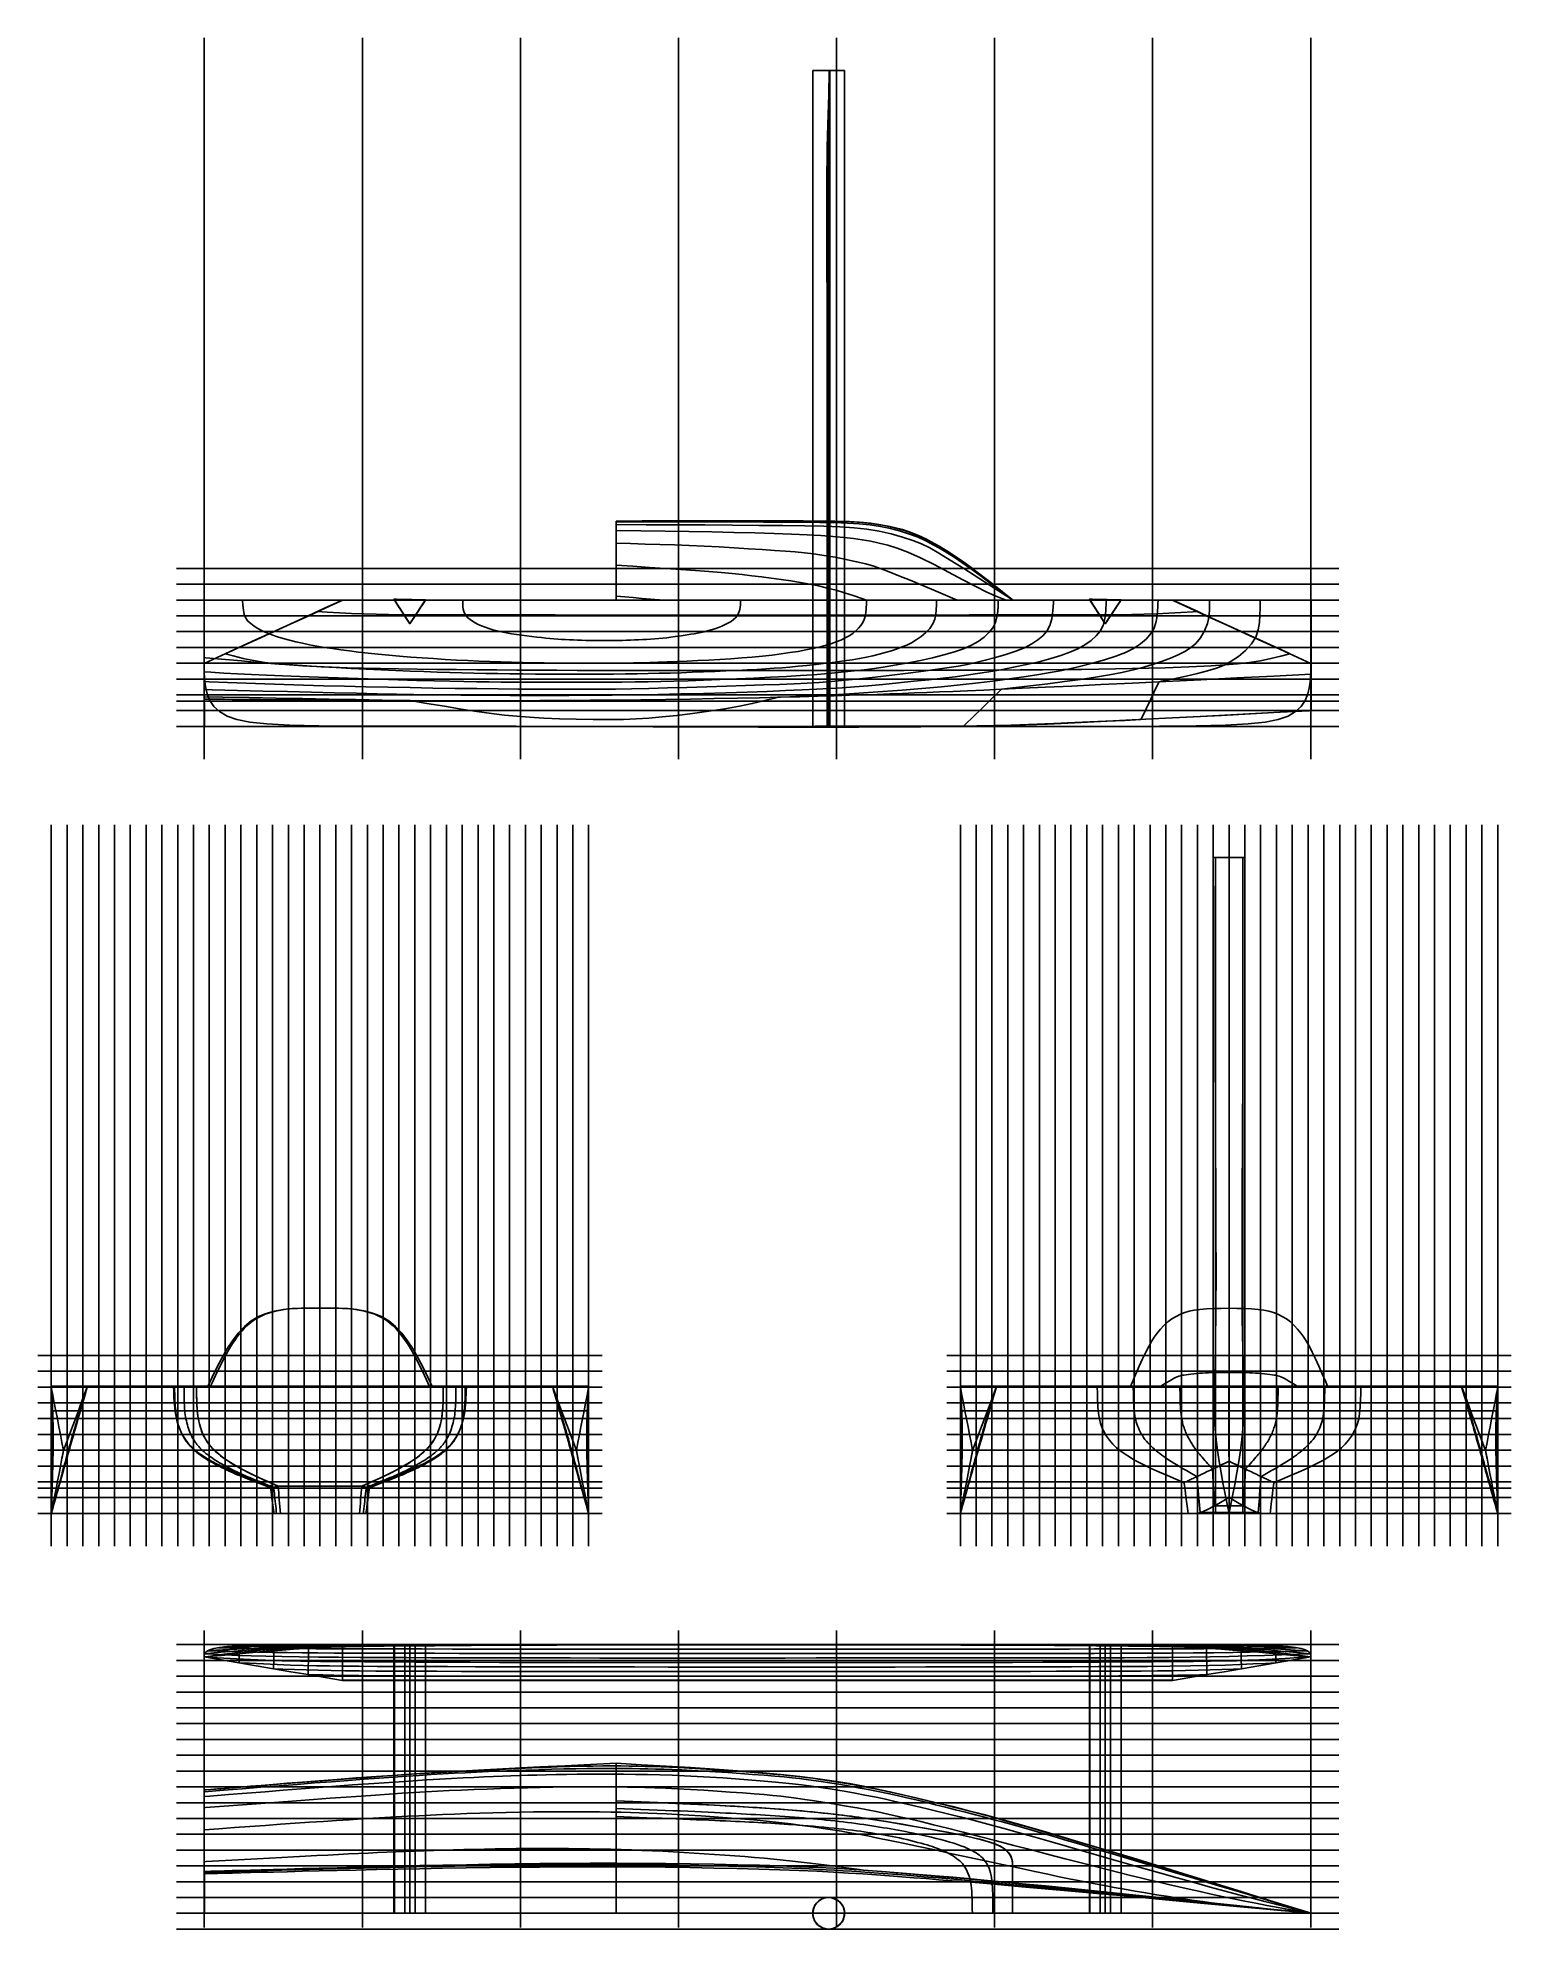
# Model space of a CAD drawing. Header units: metres. Extents: x -1.1 to 8.3, y -7.6 to 4.4.
import ezdxf

# ---------------------------------------------------------------- set-up
doc = ezdxf.new("R2010")
doc.units = ezdxf.units.M

msp = doc.modelspace()

# ---------------------------------------------------------------- linework, layer by layer
at = {"layer": 'Base', "color": 9}
for p, q in [((-0.175059, 0), (7.177433, 0)), ((2.516667, -4.98), (-1.053334, -4.98)), ((8.268334, -4.98), (4.698334, -4.98))]:
    msp.add_line(p, q, dxfattribs=at)
at = {"layer": 'buttockgrid', "color": 9}
for p, q in [((-0.968333, -5.1875), (-0.968333, -0.6225)), ((-0.868333, -5.1875), (-0.868333, -0.6225)), ((-0.768333, -5.1875), (-0.768333, -0.6225)), ((-0.668333, -5.1875), (-0.668333, -0.6225)), ((-0.568333, -5.1875), (-0.568333, -0.6225)), ((-0.468333, -5.1875), (-0.468333, -0.6225)), ((-0.368333, -5.1875), (-0.368333, -0.6225)), ((-0.268333, -5.1875), (-0.268333, -0.6225)), ((-0.168333, -5.1875), (-0.168333, -0.6225)), ((-0.068333, -5.1875), (-0.068333, -0.6225)), ((0.031667, -5.1875), (0.031667, -0.6225)), ((0.131667, -5.1875), (0.131667, -0.6225)), ((0.231667, -5.1875), (0.231667, -0.6225)), ((0.331667, -5.1875), (0.331667, -0.6225)), ((0.431667, -5.1875), (0.431667, -0.6225)), ((0.531667, -5.1875), (0.531667, -0.6225)), ((0.631667, -5.1875), (0.631667, -0.6225)), ((0.631667, -5.1875), (0.631667, -0.6225)), ((0.731667, -5.1875), (0.731667, -0.6225)), ((0.731667, -5.1875), (0.731667, -0.6225)), ((0.831667, -5.1875), (0.831667, -0.6225)), ((0.831667, -5.1875), (0.831667, -0.6225)), ((0.931667, -5.1875), (0.931667, -0.6225)), ((1.031667, -5.1875), (1.031667, -0.6225)), ((1.131667, -5.1875), (1.131667, -0.6225)), ((1.231667, -5.1875), (1.231667, -0.6225)), ((1.331667, -5.1875), (1.331667, -0.6225)), ((1.431667, -5.1875), (1.431667, -0.6225)), ((1.531667, -5.1875), (1.531667, -0.6225)), ((1.631667, -5.1875), (1.631667, -0.6225)), ((1.731667, -5.1875), (1.731667, -0.6225)), ((1.831667, -5.1875), (1.831667, -0.6225)), ((1.931667, -5.1875), (1.931667, -0.6225)), ((2.031667, -5.1875), (2.031667, -0.6225)), ((2.131667, -5.1875), (2.131667, -0.6225)), ((2.231667, -5.1875), (2.231667, -0.6225)), ((2.331667, -5.1875), (2.331667, -0.6225)), ((2.431667, -5.1875), (2.431667, -0.6225)), ((4.783334, -5.1875), (4.783334, -0.6225)), ((4.883334, -5.1875), (4.883334, -0.6225)), ((4.983334, -5.1875), (4.983334, -0.6225)), ((5.083334, -5.1875), (5.083334, -0.6225)), ((5.183334, -5.1875), (5.183334, -0.6225)), ((5.283334, -5.1875), (5.283334, -0.6225)), ((5.383334, -5.1875), (5.383334, -0.6225)), ((5.483334, -5.1875), (5.483334, -0.6225)), ((5.583334, -5.1875), (5.583334, -0.6225)), ((5.683334, -5.1875), (5.683334, -0.6225)), ((5.783334, -5.1875), (5.783334, -0.6225)), ((5.883334, -5.1875), (5.883334, -0.6225)), ((5.983334, -5.1875), (5.983334, -0.6225)), ((6.083334, -5.1875), (6.083334, -0.6225)), ((6.183334, -5.1875), (6.183334, -0.6225)), ((6.283334, -5.1875), (6.283334, -0.6225)), ((6.383334, -5.1875), (6.383334, -0.6225)), ((6.383334, -5.1875), (6.383334, -0.6225)), ((6.483334, -5.1875), (6.483334, -0.6225)), ((6.483334, -5.1875), (6.483334, -0.6225)), ((6.583334, -5.1875), (6.583334, -0.6225)), ((6.583334, -5.1875), (6.583334, -0.6225)), ((6.683334, -5.1875), (6.683334, -0.6225)), ((6.783334, -5.1875), (6.783334, -0.6225)), ((6.883334, -5.1875), (6.883334, -0.6225)), ((6.983334, -5.1875), (6.983334, -0.6225)), ((7.083334, -5.1875), (7.083334, -0.6225)), ((7.183334, -5.1875), (7.183334, -0.6225)), ((7.283334, -5.1875), (7.283334, -0.6225)), ((7.383334, -5.1875), (7.383334, -0.6225)), ((7.483334, -5.1875), (7.483334, -0.6225)), ((7.583334, -5.1875), (7.583334, -0.6225)), ((7.683334, -5.1875), (7.683334, -0.6225)), ((7.783334, -5.1875), (7.783334, -0.6225)), ((7.883334, -5.1875), (7.883334, -0.6225)), ((7.983335, -5.1875), (7.983335, -0.6225)), ((8.083334, -5.1875), (8.083334, -0.6225)), ((8.183334, -5.1875), (8.183334, -0.6225)), ((-0.175059, -5.81), (7.177433, -5.81)), ((-0.175059, -5.91), (7.177433, -5.91)), ((-0.175059, -6.01), (7.177433, -6.01)), ((-0.175059, -6.11), (7.177433, -6.11)), ((-0.175059, -6.21), (7.177433, -6.21)), ((-0.175059, -6.31), (7.177433, -6.31)), ((-0.175059, -6.41), (7.177433, -6.41)), ((-0.175059, -6.51), (7.177433, -6.51)), ((-0.175059, -6.61), (7.177433, -6.61)), ((-0.175059, -6.71), (7.177433, -6.71)), ((-0.175059, -6.81), (7.177433, -6.81)), ((-0.175059, -6.91), (7.177433, -6.91)), ((-0.175059, -7.01), (7.177433, -7.01)), ((-0.175059, -7.11), (7.177433, -7.11)), ((-0.175059, -7.21), (7.177433, -7.21)), ((-0.175059, -7.31), (7.177433, -7.31)), ((-0.175059, -7.41), (7.177433, -7.41)), ((-0.175059, -7.51), (7.177433, -7.51)), ((-0.175059, -7.61), (7.177433, -7.61))]:
    msp.add_line(p, q, dxfattribs=at)
at = {"layer": 'buttocks', "color": 135}
for points in [[(3.8502, 4.15), (3.8502, 4.1081), (3.8502, 4.0662), (3.8502, 4.0242), (3.8502, 3.9823), (3.8502, 3.9404), (3.8502, 3.8985), (3.8502, 3.8566), (3.8502, 3.8146), (3.8502, 3.7727), (3.8502, 3.7308), (3.8502, 3.6889), (3.8502, 3.647), (3.8502, 3.6051), (3.8502, 3.5631), (3.8502, 3.5212), (3.8502, 3.4793), (3.8502, 3.4374), (3.8502, 3.3955), (3.8502, 3.3535), (3.8502, 3.3116), (3.8502, 3.2697), (3.8502, 3.2278), (3.8502, 3.1859), (3.8502, 3.1439), (3.8502, 3.102), (3.8502, 3.0601), (3.8502, 3.0182), (3.8502, 2.9763), (3.8502, 2.9343), (3.8502, 2.8924), (3.8502, 2.8505), (3.8502, 2.8086), (3.8502, 2.7667), (3.8502, 2.7247), (3.8502, 2.6828), (3.8502, 2.6409), (3.8502, 2.599), (3.8502, 2.5571), (3.8502, 2.5152), (3.8502, 2.4732), (3.8502, 2.4313), (3.8502, 2.3894), (3.8502, 2.3475), (3.8502, 2.3056), (3.8502, 2.2636), (3.8502, 2.2217), (3.8502, 2.1798), (3.8502, 2.1379), (3.8502, 2.096), (3.8502, 2.054), (3.8502, 2.0121), (3.8502, 1.9702), (3.8502, 1.9283), (3.8502, 1.8864), (3.8502, 1.8444), (3.8502, 1.8025), (3.8502, 1.7606), (3.8502, 1.7187), (3.8502, 1.6768), (3.8502, 1.6348), (3.8502, 1.5929), (3.8502, 1.551), (3.8502, 1.5091), (3.8502, 1.4672), (3.8502, 1.4253), (3.8502, 1.3833), (3.8502, 1.3414), (3.8502, 1.2995), (3.8502, 1.2576), (3.8502, 1.2157), (3.8502, 1.1737), (3.8502, 1.1318), (3.8502, 1.0899), (3.8502, 1.048), (3.8502, 1.0061), (3.8502, 0.9641), (3.8502, 0.9222), (3.8502, 0.8803), (3.8502, 0.8384), (3.8502, 0.7965), (3.8502, 0.7545), (3.8502, 0.7126), (3.8502, 0.6707), (3.8502, 0.6288), (3.8502, 0.5869), (3.8502, 0.5449), (3.8502, 0.503), (3.8502, 0.4611), (3.8502, 0.4192), (3.8502, 0.3773), (3.8502, 0.3354), (3.8502, 0.2934), (3.8502, 0.2515), (3.8502, 0.2096), (3.8502, 0.1677), (3.8502, 0.1258), (3.8502, 0.0838), (3.8502, 0.0419), (3.8502, 0)], [(3.9403, 0), (3.9403, 0.1025), (3.9403, 0.2045), (3.9404, 0.3056), (3.9404, 0.4052), (3.9404, 0.5029), (3.9404, 0.5982), (3.9404, 0.6906), (3.9404, 0.7797), (3.9404, 0.8649), (3.9403, 0.9458), (3.9403, 1.0219), (3.9403, 1.0929), (3.9403, 1.1596), (3.9402, 1.2234), (3.9402, 1.2856), (3.9402, 1.3475), (3.9402, 1.4107), (3.9403, 1.4764), (3.9403, 1.5459), (3.9404, 1.6206), (3.9405, 1.7002), (3.9406, 1.7844), (3.9407, 1.8725), (3.9408, 1.9641), (3.9409, 2.0586), (3.9409, 2.1556), (3.9409, 2.2545), (3.9408, 2.3548), (3.9407, 2.456), (3.9404, 2.5576), (3.9401, 2.659), (3.9397, 2.7599), (3.9392, 2.8599), (3.9388, 2.9587), (3.9384, 3.0559), (3.9381, 3.1512), (3.938, 3.2442), (3.938, 3.3347), (3.9383, 3.4222), (3.9388, 3.5064), (3.9397, 3.5871), (3.9409, 3.6637), (3.9424, 3.7365), (3.9443, 3.8059), (3.9464, 3.8724), (3.9488, 3.9365), (3.9513, 3.9988), (3.9539, 4.0598), (3.9566, 4.12), (3.958, 4.15), (3.958, 4.1205), (3.958, 4.0609), (3.958, 4.0005), (3.958, 3.9386), (3.958, 3.8746), (3.958, 3.808), (3.958, 3.7381), (3.958, 3.6643), (3.958, 3.5861), (3.958, 3.5036), (3.958, 3.4172), (3.958, 3.3276), (3.958, 3.2352), (3.958, 3.1407), (3.958, 3.0446), (3.958, 2.9475), (3.958, 2.8499), (3.958, 2.7524), (3.958, 2.6555), (3.958, 2.5598), (3.958, 2.4656), (3.958, 2.3726), (3.958, 2.2805), (3.958, 2.189), (3.958, 2.0978), (3.958, 2.0067), (3.958, 1.9155), (3.958, 1.8237), (3.958, 1.7311), (3.958, 1.6375), (3.958, 1.5426), (3.958, 1.4463), (3.958, 1.349), (3.958, 1.2514), (3.958, 1.154), (3.958, 1.0573), (3.958, 0.9619), (3.958, 0.8684), (3.958, 0.7773), (3.958, 0.6893), (3.958, 0.6047), (3.958, 0.5243), (3.958, 0.4484), (3.958, 0.3766), (3.958, 0.3084), (3.958, 0.2431), (3.958, 0.1803), (3.958, 0.1192), (3.958, 0.0593), (3.958, 0)], [(3.9456, 0), (3.9456, 0.0565), (3.9456, 0.1135), (3.9456, 0.1716), (3.9457, 0.2312), (3.9457, 0.2928), (3.9457, 0.357), (3.9456, 0.4243), (3.9456, 0.4952), (3.9456, 0.5702), (3.9456, 0.6491), (3.9456, 0.7315), (3.9456, 0.8168), (3.9456, 0.9046), (3.9456, 0.9944), (3.9456, 1.0858), (3.9456, 1.1782), (3.9456, 1.2712), (3.9456, 1.3642), (3.9456, 1.4568), (3.9456, 1.5485), (3.9457, 1.6389), (3.9457, 1.7281), (3.9458, 1.8164), (3.9458, 1.9039), (3.9459, 1.9909), (3.9459, 2.0778), (3.9459, 2.1646), (3.9459, 2.2517), (3.9459, 2.3392), (3.9458, 2.4275), (3.9458, 2.5168), (3.9456, 2.6073), (3.9454, 2.6991), (3.9452, 2.7917), (3.945, 2.8848), (3.9448, 2.9777), (3.9447, 3.07), (3.9445, 3.1613), (3.9445, 3.251), (3.9445, 3.3387), (3.9447, 3.4239), (3.9449, 3.506), (3.9453, 3.5847), (3.9459, 3.6594), (3.9466, 3.73), (3.9474, 3.7971), (3.9484, 3.8611), (3.9495, 3.9226), (3.9506, 3.9821), (3.9518, 4.0401), (3.9531, 4.0971), (3.9543, 4.15), (3.9543, 4.1444), (3.9543, 4.0563), (3.9543, 3.9681), (3.9543, 3.8799), (3.9543, 3.7917), (3.9543, 3.7036), (3.9543, 3.6154), (3.9543, 3.5272), (3.9543, 3.439), (3.9543, 3.3508), (3.9543, 3.2627), (3.9543, 3.1745), (3.9543, 3.0863), (3.9543, 2.9981), (3.9543, 2.9099), (3.9543, 2.8218), (3.9543, 2.7336), (3.9543, 2.6454), (3.9543, 2.5572), (3.9543, 2.469), (3.9543, 2.3809), (3.9543, 2.2927), (3.9543, 2.2045), (3.9543, 2.1163), (3.9543, 2.0281), (3.9543, 1.94), (3.9543, 1.8518), (3.9543, 1.7636), (3.9543, 1.6754), (3.9543, 1.5872), (3.9543, 1.4991), (3.9543, 1.4109), (3.9543, 1.3227), (3.9543, 1.2345), (3.9543, 1.1463), (3.9543, 1.0582), (3.9543, 0.97), (3.9543, 0.8818), (3.9543, 0.7936), (3.9543, 0.7054), (3.9543, 0.6173), (3.9543, 0.5291), (3.9543, 0.4409), (3.9543, 0.3527), (3.9543, 0.2645), (3.9543, 0.1764), (3.9543, 0.0882), (3.9543, 0)], [(4.0503, 4.15), (4.0503, 4.1081), (4.0503, 4.0662), (4.0503, 4.0242), (4.0503, 3.9823), (4.0503, 3.9404), (4.0503, 3.8985), (4.0503, 3.8566), (4.0503, 3.8146), (4.0503, 3.7727), (4.0503, 3.7308), (4.0503, 3.6889), (4.0503, 3.647), (4.0503, 3.6051), (4.0503, 3.5631), (4.0503, 3.5212), (4.0503, 3.4793), (4.0503, 3.4374), (4.0503, 3.3955), (4.0503, 3.3535), (4.0503, 3.3116), (4.0503, 3.2697), (4.0503, 3.2278), (4.0503, 3.1859), (4.0503, 3.1439), (4.0503, 3.102), (4.0503, 3.0601), (4.0503, 3.0182), (4.0503, 2.9763), (4.0503, 2.9343), (4.0503, 2.8924), (4.0503, 2.8505), (4.0503, 2.8086), (4.0503, 2.7667), (4.0503, 2.7247), (4.0503, 2.6828), (4.0503, 2.6409), (4.0503, 2.599), (4.0503, 2.5571), (4.0503, 2.5152), (4.0503, 2.4732), (4.0503, 2.4313), (4.0503, 2.3894), (4.0503, 2.3475), (4.0503, 2.3056), (4.0503, 2.2636), (4.0503, 2.2217), (4.0503, 2.1798), (4.0503, 2.1379), (4.0503, 2.096), (4.0503, 2.054), (4.0503, 2.0121), (4.0503, 1.9702), (4.0503, 1.9283), (4.0503, 1.8864), (4.0503, 1.8444), (4.0503, 1.8025), (4.0503, 1.7606), (4.0503, 1.7187), (4.0503, 1.6768), (4.0503, 1.6348), (4.0503, 1.5929), (4.0503, 1.551), (4.0503, 1.5091), (4.0503, 1.4672), (4.0503, 1.4253), (4.0503, 1.3833), (4.0503, 1.3414), (4.0503, 1.2995), (4.0503, 1.2576), (4.0503, 1.2157), (4.0503, 1.1737), (4.0503, 1.1318), (4.0503, 1.0899), (4.0503, 1.048), (4.0503, 1.0061), (4.0503, 0.9641), (4.0503, 0.9222), (4.0503, 0.8803), (4.0503, 0.8384), (4.0503, 0.7965), (4.0503, 0.7545), (4.0503, 0.7126), (4.0503, 0.6707), (4.0503, 0.6288), (4.0503, 0.5869), (4.0503, 0.5449), (4.0503, 0.503), (4.0503, 0.4611), (4.0503, 0.4192), (4.0503, 0.3773), (4.0503, 0.3354), (4.0503, 0.2934), (4.0503, 0.2515), (4.0503, 0.2096), (4.0503, 0.1677), (4.0503, 0.1258), (4.0503, 0.0838), (4.0503, 0.0419), (4.0503, 0)], [(2.6052, 1.3), (2.7704, 1.3004), (2.9339, 1.3007), (3.0942, 1.301), (3.2496, 1.3012), (3.3985, 1.3013), (3.5393, 1.3012), (3.6703, 1.301), (3.7899, 1.3005), (3.8966, 1.2999), (3.9897, 1.2988), (4.0718, 1.2966), (4.1456, 1.2927), (4.214, 1.2863), (4.2798, 1.2767), (4.3442, 1.2637), (4.4064, 1.2476), (4.4651, 1.2288), (4.5191, 1.2078), (4.5685, 1.1849), (4.6145, 1.1606), (4.6585, 1.1354), (4.702, 1.109), (4.7472, 1.0798), (4.7963, 1.0459), (4.8511, 1.0058), (4.9112, 0.9601), (4.9753, 0.9101), (5.0422, 0.8573), (5.1104, 0.803), (5.1142, 0.8), (5.2799, 0.8), (5.4554, 0.8), (5.6309, 0.8), (5.8063, 0.8), (5.9818, 0.8), (6.1573, 0.8), (6.3328, 0.8), (6.5083, 0.8), (6.6838, 0.8), (6.8592, 0.8), (7.0022, 0.8), (7.0022, 0.7838), (7.0022, 0.6963), (7.0022, 0.6087), (7.0022, 0.5212), (7.0022, 0.4337), (7.0022, 0.3461), (7.0022, 0.3302), (7.0023, 0.2801), (7.0023, 0.2188), (7.0023, 0.1575), (7.0024, 0.1), (6.9909, 0.0994), (6.8039, 0.0895), (6.6181, 0.0798), (6.435, 0.0702), (6.2557, 0.0609), (6.0816, 0.0521), (5.9138, 0.0437), (5.7537, 0.0359), (5.6025, 0.0287), (5.4614, 0.0224), (5.3318, 0.0169), (5.2141, 0.0124), (5.1056, 0.0088), (5.002, 0.0059), (4.8991, 0.0037), (4.7928, 0.002), (4.6789, 0.0008), (4.5533, -0.0001), (4.413, -0.0007), (4.2589, -0.0012), (4.0925, -0.0014), (3.9154, -0.0015), (3.7292, -0.0015), (3.5353, -0.0014), (3.3353, -0.0012), (3.1307, -0.0009), (2.9231, -0.0006), (2.7141, -0.0003), (2.505, -0.0001), (2.2975, 0.0001), (2.092, 0.0003), (1.8882, 0.0004), (1.6861, 0.0005), (1.4854, 0.0005), (1.286, 0.0005), (1.0877, 0.0005), (0.8904, 0.0004), (0.6938, 0.0004), (0.4978, 0.0003), (0.3023, 0.0002), (0.107, 0.0001), (0.0009, 0), (0.0007, 0.0242), (0.0005, 0.0773), (0.0002, 0.1304), (0, 0.1728), (0, 0.1931), (0, 0.2943), (0, 0.3954), (0, 0.4966), (0, 0.5977), (0, 0.6989), (0, 0.8)], [(2.6052, 1.2993), (2.7743, 1.2997), (2.9417, 1.3), (3.1055, 1.3003), (3.2641, 1.3005), (3.4158, 1.3005), (3.5587, 1.3004), (3.6911, 1.3001), (3.8114, 1.2996), (3.9177, 1.2988), (4.0102, 1.2975), (4.0918, 1.2948), (4.1656, 1.2901), (4.2345, 1.2826), (4.3015, 1.2716), (4.3668, 1.2571), (4.4293, 1.2395), (4.4876, 1.2193), (4.5408, 1.1968), (4.5897, 1.1727), (4.6357, 1.1474), (4.6803, 1.1211), (4.7254, 1.0929), (4.7735, 1.0607), (4.827, 1.0226), (4.8865, 0.9782), (4.9508, 0.9287), (5.0184, 0.8758), (5.088, 0.8208), (5.1142, 0.8), (5.2167, 0.8), (5.3804, 0.8), (5.5441, 0.8), (5.7077, 0.8), (5.8714, 0.8), (6.035, 0.8), (6.1987, 0.8), (6.3624, 0.8), (6.526, 0.8), (6.6807, 0.8), (6.6807, 0.7974), (6.6802, 0.7505), (6.6787, 0.7037), (6.6751, 0.6572), (6.6674, 0.6111), (6.6519, 0.5659), (6.6249, 0.5219), (6.587, 0.4803), (6.543, 0.4432), (6.4973, 0.4125), (6.4518, 0.3887), (6.4032, 0.3695), (6.3476, 0.3525), (6.2831, 0.3357), (6.2113, 0.319), (6.1346, 0.3024), (6.0552, 0.2858), (6.0409, 0.2828), (6.0169, 0.233), (5.9876, 0.1724), (5.9583, 0.1118), (5.929, 0.0512), (5.9257, 0.0442), (5.824, 0.0386), (5.7078, 0.0325), (5.5885, 0.0265), (5.4644, 0.0208), (5.3339, 0.0155), (5.1954, 0.0107), (5.0472, 0.0066), (4.8878, 0.0032), (4.7163, 0.0005), (4.5338, -0.0015), (4.3418, -0.0028), (4.1415, -0.0036), (3.9343, -0.0039), (3.7215, -0.0038), (3.5043, -0.0035), (3.2842, -0.0029), (3.0624, -0.0022), (2.8403, -0.0014), (2.6193, -0.0006), (2.4005, 0.0001), (2.185, 0.0006), (1.9725, 0.001), (1.7628, 0.0013), (1.5557, 0.0014), (1.3507, 0.0015), (1.1477, 0.0014), (0.9464, 0.0013), (0.7464, 0.0011), (0.5475, 0.0008), (0.3494, 0.0006), (0.1518, 0.0002), (0.0009, 0), (0.0008, 0.0128), (0.0005, 0.0672), (0.0003, 0.1215), (0, 0.1728), (0, 0.1787), (0, 0.2822), (0, 0.3858), (0, 0.4893), (0, 0.5929), (0, 0.6964), (0, 0.8)], [(2.6052, 1.2936), (2.77, 1.2938), (2.9331, 1.2939), (3.093, 1.294), (3.248, 1.2939), (3.3966, 1.2938), (3.5372, 1.2934), (3.668, 1.2929), (3.7876, 1.2921), (3.8942, 1.2911), (3.9874, 1.2896), (4.0695, 1.287), (4.1433, 1.2827), (4.2117, 1.276), (4.2773, 1.2661), (4.3417, 1.2528), (4.4037, 1.2366), (4.4624, 1.2177), (4.5165, 1.1968), (4.566, 1.1741), (4.6121, 1.1501), (4.6561, 1.1253), (4.6996, 1.0994), (4.7446, 1.071), (4.7935, 1.0382), (4.8482, 0.9996), (4.9083, 0.9556), (4.9726, 0.9076), (5.0397, 0.8568), (5.1083, 0.8045), (5.1142, 0.8), (5.2441, 0.8), (5.3862, 0.8), (5.5283, 0.8), (5.6704, 0.8), (5.8124, 0.8), (5.9545, 0.8), (6.0966, 0.8), (6.2387, 0.8), (6.3585, 0.8), (6.3587, 0.7927), (6.3596, 0.7462), (6.3566, 0.6993), (6.3465, 0.6517), (6.3278, 0.6042), (6.3025, 0.5605), (6.2728, 0.5241), (6.24, 0.4965), (6.2032, 0.4743), (6.1612, 0.4536), (6.1138, 0.4329), (6.0615, 0.4126), (6.0048, 0.3933), (5.944, 0.3752), (5.878, 0.3583), (5.8059, 0.3423), (5.7265, 0.3271), (5.6391, 0.3124), (5.5441, 0.2981), (5.4431, 0.2842), (5.3372, 0.2706), (5.2278, 0.2572), (5.1162, 0.2438), (5.0439, 0.2353), (5.025, 0.217), (4.9721, 0.1656), (4.9192, 0.1142), (4.8663, 0.0628), (4.8134, 0.0114), (4.8034, 0.0017), (4.6452, 0.0015), (4.4501, 0.0014), (4.2549, 0.0012), (4.0596, 0.001), (3.8642, 0.0009), (3.6686, 0.0007), (3.4729, 0.0006), (3.277, 0.0004), (3.0808, 0.0003), (2.8843, 0.0002), (2.6876, 0.0001), (2.4905, 0), (2.293, 0), (2.0952, -0.0001), (1.8971, -0.0001), (1.6987, -0.0002), (1.5, -0.0002), (1.3011, -0.0002), (1.102, -0.0002), (0.9027, -0.0001), (0.7033, -0.0001), (0.5038, -0.0001), (0.3042, -0.0001), (0.1045, 0), (0.0009, 0), (0.0007, 0.0255), (0.0005, 0.0784), (0.0002, 0.1313), (0, 0.1728), (0, 0.1947), (0, 0.2956), (0, 0.3965), (0, 0.4974), (0, 0.5982), (0, 0.6991), (0, 0.8)], [(2.6052, 1.2769), (2.7959, 1.2763), (2.984, 1.2757), (3.1671, 1.2749), (3.3426, 1.2739), (3.508, 1.2726), (3.6609, 1.271), (3.7986, 1.2689), (3.9187, 1.2664), (4.0215, 1.2629), (4.1111, 1.2575), (4.1921, 1.249), (4.2694, 1.2363), (4.3453, 1.2191), (4.4173, 1.1988), (4.4821, 1.177), (4.5374, 1.1548), (4.5893, 1.1295), (4.6473, 1.0968), (4.7194, 1.0531), (4.8046, 0.9996), (4.8998, 0.9388), (5.0016, 0.873), (5.1068, 0.8046), (5.114, 0.8), (5.2458, 0.8), (5.3871, 0.8), (5.5284, 0.8), (5.6698, 0.8), (5.8111, 0.8), (5.9524, 0.8), (6.0344, 0.8), (6.0335, 0.7744), (6.0302, 0.7156), (6.0231, 0.6636), (6.01, 0.6223), (5.9892, 0.5877), (5.9603, 0.5544), (5.9235, 0.5225), (5.8797, 0.4939), (5.8278, 0.4683), (5.7663, 0.4444), (5.6952, 0.4212), (5.6193, 0.3996), (5.5447, 0.3805), (5.4771, 0.3648), (5.4151, 0.3521), (5.352, 0.3407), (5.2809, 0.3289), (5.199, 0.3163), (5.1073, 0.303), (5.0067, 0.2896), (4.8983, 0.2763), (4.7832, 0.2635), (4.6632, 0.2514), (4.5402, 0.24), (4.4159, 0.2296), (4.2922, 0.2202), (4.1708, 0.212), (4.052, 0.2049), (3.9351, 0.1987), (3.8197, 0.1931), (3.7052, 0.1879), (3.6279, 0.1844), (3.6065, 0.1788), (3.5389, 0.1615), (3.4665, 0.1444), (3.3855, 0.1277), (3.2933, 0.1114), (3.1928, 0.0961), (3.0895, 0.0821), (2.9887, 0.0699), (2.8958, 0.0601), (2.8126, 0.0527), (2.7333, 0.0477), (2.6514, 0.0448), (2.5606, 0.0437), (2.4595, 0.0442), (2.3534, 0.0461), (2.2476, 0.0491), (2.1476, 0.0532), (2.0583, 0.0581), (1.9774, 0.0642), (1.8988, 0.072), (1.8164, 0.0822), (1.7251, 0.0951), (1.6252, 0.1103), (1.5191, 0.1274), (1.4087, 0.1457), (1.3029, 0.1634), (1.2931, 0.1636), (1.125, 0.1668), (0.9568, 0.17), (0.7887, 0.1733), (0.6206, 0.1765), (0.4524, 0.1797), (0.2843, 0.1829), (0.1162, 0.1861), (0, 0.1883), (0, 0.224), (0, 0.3392), (0, 0.4544), (0, 0.5696), (0, 0.6848), (0, 0.8)], [(2.6052, 1.239), (2.7609, 1.2371), (2.9149, 1.2351), (3.0657, 1.2329), (3.2117, 1.2306), (3.3512, 1.228), (3.4827, 1.225), (3.6045, 1.2217), (3.715, 1.2178), (3.8132, 1.2135), (3.9, 1.2085), (3.9769, 1.2029), (4.0453, 1.1965), (4.1066, 1.1893), (4.1627, 1.1812), (4.216, 1.1716), (4.269, 1.1605), (4.3242, 1.1466), (4.3842, 1.1281), (4.452, 1.1024), (4.5302, 1.0676), (4.6176, 1.0242), (4.709, 0.9765), (4.7987, 0.9286), (4.8811, 0.8849), (4.9506, 0.8497), (5.0038, 0.8256), (5.0454, 0.8095), (5.0728, 0.8), (5.0999, 0.8), (5.205, 0.8), (5.3102, 0.8), (5.4153, 0.8), (5.5205, 0.8), (5.6257, 0.8), (5.707, 0.8), (5.7064, 0.7872), (5.7032, 0.732), (5.6972, 0.681), (5.686, 0.6379), (5.6681, 0.6033), (5.643, 0.5734), (5.6107, 0.5446), (5.5719, 0.5172), (5.5273, 0.492), (5.4769, 0.4693), (5.4198, 0.4486), (5.3548, 0.429), (5.2813, 0.4099), (5.2019, 0.3916), (5.12, 0.3745), (5.0392, 0.359), (4.963, 0.3455), (4.8923, 0.3341), (4.8232, 0.3241), (4.7514, 0.3149), (4.6727, 0.3056), (4.5844, 0.2958), (4.4894, 0.2857), (4.3912, 0.2758), (4.2936, 0.2664), (4.2003, 0.2579), (4.1146, 0.2508), (4.0347, 0.2448), (3.9558, 0.2398), (3.8731, 0.2353), (3.7817, 0.231), (3.6775, 0.2265), (3.5609, 0.222), (3.4341, 0.2176), (3.2994, 0.2133), (3.1588, 0.2092), (3.0145, 0.2056), (2.8688, 0.2025), (2.7239, 0.2), (2.5814, 0.1982), (2.4422, 0.197), (2.3071, 0.1964), (2.1769, 0.1962), (2.0524, 0.1963), (1.9343, 0.1967), (1.8235, 0.1973), (1.7203, 0.1979), (1.6222, 0.1987), (1.526, 0.1997), (1.4284, 0.201), (1.326, 0.2025), (1.2154, 0.2045), (1.0943, 0.207), (0.9635, 0.2098), (0.8243, 0.2131), (0.678, 0.2166), (0.526, 0.2203), (0.3696, 0.2243), (0.21, 0.2283), (0.0488, 0.2325), (0, 0.2337), (0, 0.3031), (0, 0.4025), (0, 0.5019), (0, 0.6013), (0, 0.7006), (0, 0.8)], [(2.6052, 1.1598), (2.6969, 1.1572), (2.7888, 1.1545), (2.881, 1.1516), (2.9739, 1.1484), (3.0676, 1.1447), (3.1623, 1.1404), (3.2577, 1.1356), (3.3521, 1.1303), (3.4433, 1.1247), (3.5293, 1.1192), (3.608, 1.1139), (3.6774, 1.1091), (3.7388, 1.1043), (3.7967, 1.0988), (3.8558, 1.0917), (3.9205, 1.0821), (3.9903, 1.0703), (4.0606, 1.0569), (4.1272, 1.0427), (4.1856, 1.0286), (4.2351, 1.0143), (4.282, 0.9984), (4.3332, 0.9788), (4.3947, 0.9541), (4.4662, 0.9247), (4.5455, 0.8917), (4.6303, 0.8561), (4.7185, 0.8189), (4.7634, 0.8), (4.812, 0.8), (4.9098, 0.8), (5.0076, 0.8), (5.1054, 0.8), (5.2032, 0.8), (5.301, 0.8), (5.3726, 0.8), (5.3718, 0.7853), (5.3682, 0.7315), (5.3615, 0.6814), (5.3493, 0.6382), (5.3301, 0.6034), (5.3042, 0.5744), (5.2726, 0.548), (5.2348, 0.5225), (5.1892, 0.4982), (5.1345, 0.4754), (5.0719, 0.4544), (5.0057, 0.4353), (4.9404, 0.4186), (4.8805, 0.4044), (4.8266, 0.3928), (4.7727, 0.3825), (4.7121, 0.3724), (4.6382, 0.3615), (4.5502, 0.3495), (4.4524, 0.3369), (4.3491, 0.3243), (4.245, 0.3122), (4.1446, 0.3013), (4.0523, 0.2921), (3.9691, 0.2848), (3.891, 0.279), (3.8132, 0.2743), (3.7311, 0.2703), (3.6401, 0.2664), (3.5369, 0.2625), (3.4235, 0.2585), (3.303, 0.2545), (3.1786, 0.2506), (3.0533, 0.247), (2.9302, 0.2437), (2.8125, 0.2409), (2.703, 0.2387), (2.6015, 0.237), (2.505, 0.2359), (2.4101, 0.2353), (2.3138, 0.2351), (2.2129, 0.2353), (2.1041, 0.2358), (1.9856, 0.2367), (1.8586, 0.2379), (1.7251, 0.2393), (1.5868, 0.2411), (1.4455, 0.2432), (1.3029, 0.2455), (1.1609, 0.2482), (1.0214, 0.2512), (0.8859, 0.2544), (0.755, 0.2579), (0.6281, 0.2617), (0.5045, 0.2656), (0.3836, 0.2697), (0.2648, 0.274), (0.1474, 0.2783), (0.0309, 0.2827), (0, 0.2838), (0, 0.3499), (0, 0.44), (0, 0.53), (0, 0.62), (0, 0.71), (0, 0.8)], [(2.6052, 1.0205), (2.7113, 1.0136), (2.8159, 1.0067), (2.9178, 0.9998), (3.0155, 0.9931), (3.1076, 0.9864), (3.1927, 0.9799), (3.2695, 0.9734), (3.3387, 0.9671), (3.4028, 0.9606), (3.464, 0.9538), (3.5249, 0.9466), (3.5868, 0.9388), (3.6492, 0.9304), (3.711, 0.9212), (3.7715, 0.9114), (3.83, 0.9007), (3.8867, 0.889), (3.9422, 0.876), (3.997, 0.8615), (4.0514, 0.8454), (4.1055, 0.8281), (4.1595, 0.8101), (4.1894, 0.8), (4.2394, 0.8), (4.3514, 0.8), (4.4633, 0.8), (4.5753, 0.8), (4.6872, 0.8), (4.7992, 0.8), (4.9112, 0.8), (5.0219, 0.8), (5.0219, 0.7996), (5.022, 0.764), (5.0203, 0.7284), (5.0151, 0.6931), (5.0049, 0.6583), (4.9881, 0.625), (4.9641, 0.5936), (4.9333, 0.5645), (4.8965, 0.538), (4.8535, 0.514), (4.8034, 0.4921), (4.7456, 0.4716), (4.6796, 0.4523), (4.6074, 0.4342), (4.5316, 0.4175), (4.4547, 0.4023), (4.3794, 0.3889), (4.3077, 0.3773), (4.2397, 0.3674), (4.1745, 0.3589), (4.1115, 0.3514), (4.0501, 0.3447), (3.9883, 0.3385), (3.9234, 0.3327), (3.8526, 0.3272), (3.7729, 0.3218), (3.6824, 0.3164), (3.5829, 0.3111), (3.4776, 0.3059), (3.3697, 0.3011), (3.2621, 0.2967), (3.1581, 0.2927), (3.0607, 0.2893), (2.9716, 0.2866), (2.8882, 0.2845), (2.8075, 0.2829), (2.7264, 0.2817), (2.642, 0.2808), (2.5512, 0.2801), (2.4541, 0.2797), (2.3531, 0.2794), (2.2507, 0.2793), (2.1496, 0.2794), (2.0524, 0.2796), (1.9614, 0.2801), (1.8782, 0.2807), (1.7997, 0.2816), (1.722, 0.2828), (1.6411, 0.2843), (1.5531, 0.2863), (1.4542, 0.2888), (1.3442, 0.2917), (1.2256, 0.2951), (1.1014, 0.2988), (0.9744, 0.3028), (0.8474, 0.307), (0.7231, 0.3114), (0.6045, 0.3159), (0.4942, 0.3203), (0.3925, 0.3248), (0.298, 0.3293), (0.2089, 0.3337), (0.1238, 0.3381), (0.0411, 0.3426), (0, 0.3448), (0, 0.3861), (0, 0.4688), (0, 0.5516), (0, 0.6344), (0, 0.7172), (0, 0.8)], [(2.6052, 0.8253), (2.6596, 0.8204), (2.7139, 0.8155), (2.7682, 0.8105), (2.8225, 0.8056), (2.8769, 0.8007), (2.885, 0.8), (3.0006, 0.8), (3.1366, 0.8), (3.2727, 0.8), (3.4087, 0.8), (3.5447, 0.8), (3.6808, 0.8), (3.8168, 0.8), (3.9528, 0.8), (4.0889, 0.8), (4.2249, 0.8), (4.3609, 0.8), (4.497, 0.8), (4.6323, 0.7998), (4.6324, 0.7691), (4.6313, 0.7385), (4.6279, 0.7083), (4.621, 0.6784), (4.609, 0.6492), (4.5906, 0.6209), (4.5651, 0.5938), (4.5353, 0.5689), (4.5039, 0.5471), (4.4737, 0.5294), (4.4448, 0.5152), (4.4152, 0.503), (4.3827, 0.4912), (4.3468, 0.4793), (4.3087, 0.4676), (4.2693, 0.4566), (4.2297, 0.4468), (4.1889, 0.4379), (4.1458, 0.4297), (4.0989, 0.422), (4.0469, 0.4143), (3.9905, 0.4068), (3.9315, 0.3995), (3.8718, 0.3926), (3.8131, 0.3863), (3.7574, 0.3807), (3.7054, 0.3759), (3.6554, 0.3717), (3.6052, 0.368), (3.553, 0.3646), (3.4965, 0.3613), (3.4349, 0.358), (3.369, 0.3547), (3.3001, 0.3515), (3.2292, 0.3484), (3.1575, 0.3455), (3.0861, 0.3428), (3.016, 0.3403), (2.9469, 0.3382), (2.878, 0.3363), (2.8086, 0.3347), (2.7379, 0.3334), (2.6651, 0.3323), (2.5895, 0.3315), (2.5106, 0.331), (2.4293, 0.3308), (2.3462, 0.3307), (2.2622, 0.3309), (2.1781, 0.3313), (2.0947, 0.3319), (2.0128, 0.3327), (1.9333, 0.3337), (1.8562, 0.3348), (1.7805, 0.3361), (1.7053, 0.3377), (1.6296, 0.3395), (1.5524, 0.3417), (1.4727, 0.3442), (1.3895, 0.3471), (1.3023, 0.3504), (1.2116, 0.354), (1.1185, 0.3581), (1.0239, 0.3624), (0.9286, 0.3672), (0.8336, 0.3722), (0.7399, 0.3775), (0.6483, 0.3831), (0.5597, 0.3889), (0.4746, 0.395), (0.3924, 0.4013), (0.3128, 0.4077), (0.2353, 0.4143), (0.1592, 0.4209), (0.0842, 0.4277), (0.0098, 0.4344), (0, 0.4353), (0, 0.4893), (0, 0.5514), (0, 0.6136), (0, 0.6757), (0, 0.7379), (0, 0.8)], [(1.5313, 0.799), (1.4171, 0.799), (1.3029, 0.799), (1.1887, 0.799), (1.0745, 0.799), (0.9603, 0.799), (0.875, 0.799), (0.8456, 0.7856), (0.7297, 0.7326), (0.6137, 0.6797), (0.4978, 0.6267), (0.3818, 0.5737), (0.2658, 0.5207), (0.1499, 0.4678), (0.1311, 0.4592), (0.1828, 0.4459), (0.2458, 0.4307), (0.3117, 0.417), (0.3822, 0.4056), (0.4578, 0.3967), (0.5383, 0.3897), (0.6233, 0.3841), (0.7126, 0.3795), (0.806, 0.3755), (0.9039, 0.372), (1.0067, 0.369), (1.1148, 0.3665), (1.2284, 0.3643), (1.3474, 0.3625), (1.4704, 0.3609), (1.5963, 0.3596), (1.7237, 0.3585), (1.8513, 0.3575), (1.978, 0.3567), (2.1032, 0.356), (2.2293, 0.3554), (2.3589, 0.3548), (2.4947, 0.3544), (2.6394, 0.354), (2.7957, 0.3538), (2.9664, 0.3536), (3.153, 0.3535), (3.353, 0.3535), (3.5627, 0.3536), (3.7786, 0.3537), (3.9971, 0.354), (4.2145, 0.3543), (4.4274, 0.3548), (4.632, 0.3553), (4.8249, 0.3559), (5.0023, 0.3566), (5.1614, 0.3574), (5.3034, 0.3584), (5.4316, 0.3595), (5.5492, 0.3608), (5.6594, 0.3623), (5.7656, 0.3641), (5.8707, 0.3663), (5.9757, 0.3688), (6.0794, 0.3717), (6.1804, 0.3751), (6.2775, 0.3791), (6.3694, 0.3837), (6.4555, 0.3891), (6.5361, 0.396), (6.6114, 0.4047), (6.6818, 0.4159), (6.7479, 0.4294), (6.8112, 0.4445), (6.8689, 0.4592), (6.8609, 0.4629), (6.7449, 0.5158), (6.629, 0.5688), (6.513, 0.6218), (6.3971, 0.6747), (6.2811, 0.7277), (6.1651, 0.7807), (6.125, 0.799), (6.0611, 0.799), (5.9613, 0.799), (5.8566, 0.799), (5.7439, 0.799), (5.6202, 0.799), (5.4824, 0.799), (5.3282, 0.799), (5.1586, 0.799), (4.9758, 0.799), (4.782, 0.799), (4.5793, 0.799), (4.37, 0.799), (4.1563, 0.799), (3.9402, 0.799), (3.724, 0.799), (3.5099, 0.799), (3.2996, 0.799), (3.0932, 0.799), (2.8904, 0.799), (2.6905, 0.799), (2.4933, 0.799), (2.2983, 0.799), (2.105, 0.799), (1.913, 0.799), (1.7219, 0.799), (1.5313, 0.799)], [(2.6052, 0.8), (2.7246, 0.8), (2.844, 0.8), (2.9633, 0.8), (3.0827, 0.8), (3.2021, 0.8), (3.3214, 0.8), (3.4408, 0.8), (3.5602, 0.8), (3.6795, 0.8), (3.7989, 0.8), (3.9183, 0.8), (4.0376, 0.8), (4.157, 0.8), (4.1894, 0.8), (4.189, 0.7771), (4.188, 0.7469), (4.1859, 0.7193), (4.1819, 0.696), (4.1756, 0.6764), (4.1666, 0.6581), (4.1545, 0.6398), (4.1397, 0.6219), (4.1224, 0.6048), (4.1026, 0.5889), (4.0803, 0.574), (4.0551, 0.5601), (4.0272, 0.547), (3.9968, 0.5348), (3.9639, 0.5233), (3.9286, 0.5126), (3.8906, 0.5025), (3.8495, 0.4929), (3.8051, 0.4839), (3.757, 0.4753), (3.7053, 0.4671), (3.6503, 0.4593), (3.5921, 0.4521), (3.5309, 0.4454), (3.467, 0.4392), (3.4006, 0.4336), (3.3321, 0.4285), (3.2625, 0.424), (3.1926, 0.42), (3.1234, 0.4164), (3.0559, 0.4133), (2.9909, 0.4106), (2.9294, 0.4083), (2.8721, 0.4063), (2.8182, 0.4046), (2.7663, 0.4032), (2.7148, 0.4021), (2.6625, 0.4012), (2.6079, 0.4005), (2.5498, 0.4001), (2.4883, 0.3999), (2.424, 0.4), (2.3576, 0.4002), (2.2895, 0.4007), (2.2205, 0.4014), (2.151, 0.4023), (2.0818, 0.4035), (2.0128, 0.4049), (1.944, 0.4065), (1.8751, 0.4085), (1.806, 0.4109), (1.7365, 0.4136), (1.6663, 0.4168), (1.5952, 0.4204), (1.5233, 0.4245), (1.4508, 0.429), (1.3783, 0.434), (1.3064, 0.4394), (1.2356, 0.4451), (1.1666, 0.4511), (1.0998, 0.4574), (1.0359, 0.4639), (0.9753, 0.4707), (0.9177, 0.4776), (0.863, 0.4849), (0.8107, 0.4924), (0.7607, 0.5003), (0.7126, 0.5086), (0.6662, 0.5172), (0.6215, 0.5263), (0.5787, 0.5359), (0.5379, 0.5459), (0.4992, 0.5563), (0.4626, 0.5673), (0.4282, 0.5789), (0.3962, 0.5914), (0.3667, 0.6049), (0.3396, 0.6194), (0.3154, 0.6347), (0.2942, 0.6506), (0.2763, 0.6671), (0.2623, 0.6857), (0.2525, 0.7086), (0.2469, 0.7363), (0.2441, 0.7673), (0.2426, 0.8)], [(1.5313, 0.7998), (1.4333, 0.7998), (1.3354, 0.7998), (1.2375, 0.7998), (1.1396, 0.7998), (1.0417, 0.7998), (0.9437, 0.7998), (0.875, 0.7998), (0.8612, 0.7935), (0.8151, 0.7724), (0.7689, 0.7513), (0.7228, 0.7303), (0.7146, 0.7265), (0.7779, 0.7232), (0.8549, 0.7192), (0.932, 0.7156), (1.0094, 0.7123), (1.0871, 0.7096), (1.1654, 0.7077), (1.2451, 0.7064), (1.3275, 0.7058), (1.4141, 0.7055), (1.5064, 0.7055), (1.6059, 0.7056), (1.7139, 0.7057), (1.8306, 0.7057), (1.9548, 0.7056), (2.0853, 0.7055), (2.2205, 0.7053), (2.3593, 0.705), (2.5002, 0.7047), (2.642, 0.7045), (2.7833, 0.7042), (2.9229, 0.704), (3.06, 0.7038), (3.1953, 0.7037), (3.3292, 0.7036), (3.4624, 0.7035), (3.5954, 0.7036), (3.7289, 0.7036), (3.8633, 0.7037), (3.9993, 0.7039), (4.1375, 0.7041), (4.278, 0.7043), (4.4197, 0.7046), (4.5613, 0.7049), (4.7014, 0.7051), (4.8388, 0.7054), (4.9721, 0.7056), (5.1, 0.7057), (5.2211, 0.7058), (5.3342, 0.7057), (5.4383, 0.7056), (5.5345, 0.7055), (5.6242, 0.7056), (5.7088, 0.706), (5.7898, 0.7069), (5.8687, 0.7084), (5.9467, 0.7107), (6.0243, 0.7137), (6.1016, 0.7171), (6.1786, 0.7209), (6.2555, 0.725), (6.2854, 0.7265), (6.2572, 0.7394), (6.211, 0.7605), (6.1648, 0.7816), (6.125, 0.7998), (6.1059, 0.7998), (5.9666, 0.7998), (5.8274, 0.7998), (5.6882, 0.7998), (5.5493, 0.7998), (5.4106, 0.7998), (5.2721, 0.7998), (5.1341, 0.7998), (4.9964, 0.7998), (4.8592, 0.7998), (4.7225, 0.7998), (4.5862, 0.7998), (4.4499, 0.7998), (4.3135, 0.7998), (4.1765, 0.7998), (4.0387, 0.7998), (3.8998, 0.7998), (3.7596, 0.7998), (3.6177, 0.7998), (3.4739, 0.7998), (3.3282, 0.7998), (3.1817, 0.7998), (3.0353, 0.7998), (2.8903, 0.7998), (2.7476, 0.7998), (2.6084, 0.7998), (2.4737, 0.7998), (2.3447, 0.7998), (2.2225, 0.7998), (2.1079, 0.7998), (2.0006, 0.7998), (1.8995, 0.7998), (1.8031, 0.7998), (1.7105, 0.7998), (1.6203, 0.7998), (1.5313, 0.7998)], [(1.375, 0.8009), (1.3773, 0.8009), (1.3796, 0.8008), (1.3819, 0.8007), (1.3842, 0.8007), (1.3865, 0.8006), (1.3888, 0.8006), (1.391, 0.8005), (1.3933, 0.8005), (1.3956, 0.8004), (1.3979, 0.8004), (1.4, 0.8003), (1.3999, 0.8001), (1.3965, 0.7949), (1.393, 0.7898), (1.3896, 0.7847), (1.3862, 0.7796), (1.3828, 0.7745), (1.3794, 0.7694), (1.376, 0.7643), (1.3726, 0.7591), (1.3692, 0.754), (1.3658, 0.7489), (1.3624, 0.7438), (1.359, 0.7387), (1.3556, 0.7336), (1.3522, 0.7285), (1.3488, 0.7234), (1.3454, 0.7182), (1.342, 0.7131), (1.3386, 0.708), (1.3352, 0.7029), (1.3318, 0.6978), (1.3284, 0.6927), (1.325, 0.6876), (1.3216, 0.6824), (1.3182, 0.6773), (1.3148, 0.6722), (1.3114, 0.6671), (1.308, 0.662), (1.3046, 0.6569), (1.3012, 0.6518), (1.3, 0.65), (1.2978, 0.6534), (1.2944, 0.6586), (1.2911, 0.6638), (1.2877, 0.669), (1.2843, 0.6743), (1.281, 0.6795), (1.2776, 0.6847), (1.2742, 0.6899), (1.2709, 0.6951), (1.2675, 0.7003), (1.2641, 0.7055), (1.2608, 0.7107), (1.2574, 0.716), (1.254, 0.7212), (1.2507, 0.7264), (1.2473, 0.7316), (1.2439, 0.7368), (1.2406, 0.742), (1.2372, 0.7472), (1.2338, 0.7524), (1.2305, 0.7577), (1.2271, 0.7629), (1.2237, 0.7681), (1.2204, 0.7733), (1.217, 0.7785), (1.2136, 0.7837), (1.2103, 0.7889), (1.2069, 0.7941), (1.2035, 0.7993), (1.2002, 0.8046), (1.2, 0.8048), (1.2057, 0.8047), (1.2118, 0.8045), (1.2178, 0.8044), (1.2239, 0.8043), (1.2299, 0.8041), (1.236, 0.804), (1.242, 0.8039), (1.2481, 0.8037), (1.2541, 0.8036), (1.2602, 0.8035), (1.2662, 0.8033), (1.2723, 0.8032), (1.2783, 0.8031), (1.2843, 0.8029), (1.2904, 0.8028), (1.2964, 0.8027), (1.3025, 0.8025), (1.3085, 0.8024), (1.3146, 0.8023), (1.3206, 0.8021), (1.3267, 0.802), (1.3327, 0.8018), (1.3388, 0.8017), (1.3448, 0.8016), (1.3509, 0.8014), (1.3569, 0.8013), (1.3629, 0.8012), (1.369, 0.801), (1.375, 0.8009)], [(1.375, 0.8009), (1.3773, 0.8009), (1.3796, 0.8008), (1.3819, 0.8007), (1.3842, 0.8007), (1.3865, 0.8006), (1.3888, 0.8006), (1.391, 0.8005), (1.3933, 0.8005), (1.3956, 0.8004), (1.3979, 0.8004), (1.4, 0.8003), (1.3999, 0.8001), (1.3965, 0.7949), (1.393, 0.7898), (1.3896, 0.7847), (1.3862, 0.7796), (1.3828, 0.7745), (1.3794, 0.7694), (1.376, 0.7643), (1.3726, 0.7591), (1.3692, 0.754), (1.3658, 0.7489), (1.3624, 0.7438), (1.359, 0.7387), (1.3556, 0.7336), (1.3522, 0.7285), (1.3488, 0.7234), (1.3454, 0.7182), (1.342, 0.7131), (1.3386, 0.708), (1.3352, 0.7029), (1.3318, 0.6978), (1.3284, 0.6927), (1.325, 0.6876), (1.3216, 0.6824), (1.3182, 0.6773), (1.3148, 0.6722), (1.3114, 0.6671), (1.308, 0.662), (1.3046, 0.6569), (1.3012, 0.6518), (1.3, 0.65), (1.2978, 0.6534), (1.2944, 0.6586), (1.2911, 0.6638), (1.2877, 0.669), (1.2843, 0.6743), (1.281, 0.6795), (1.2776, 0.6847), (1.2742, 0.6899), (1.2709, 0.6951), (1.2675, 0.7003), (1.2641, 0.7055), (1.2608, 0.7107), (1.2574, 0.716), (1.254, 0.7212), (1.2507, 0.7264), (1.2473, 0.7316), (1.2439, 0.7368), (1.2406, 0.742), (1.2372, 0.7472), (1.2338, 0.7524), (1.2305, 0.7577), (1.2271, 0.7629), (1.2237, 0.7681), (1.2204, 0.7733), (1.217, 0.7785), (1.2136, 0.7837), (1.2103, 0.7889), (1.2069, 0.7941), (1.2035, 0.7993), (1.2002, 0.8046), (1.2, 0.8048), (1.2057, 0.8047), (1.2118, 0.8045), (1.2178, 0.8044), (1.2239, 0.8043), (1.2299, 0.8041), (1.236, 0.804), (1.242, 0.8039), (1.2481, 0.8037), (1.2541, 0.8036), (1.2602, 0.8035), (1.2662, 0.8033), (1.2723, 0.8032), (1.2783, 0.8031), (1.2843, 0.8029), (1.2904, 0.8028), (1.2964, 0.8027), (1.3025, 0.8025), (1.3085, 0.8024), (1.3146, 0.8023), (1.3206, 0.8021), (1.3267, 0.802), (1.3327, 0.8018), (1.3388, 0.8017), (1.3448, 0.8016), (1.3509, 0.8014), (1.3569, 0.8013), (1.3629, 0.8012), (1.369, 0.801), (1.375, 0.8009)], [(1.375, 0.8009), (1.3773, 0.8009), (1.3796, 0.8008), (1.3819, 0.8007), (1.3842, 0.8007), (1.3865, 0.8006), (1.3888, 0.8006), (1.391, 0.8005), (1.3933, 0.8005), (1.3956, 0.8004), (1.3979, 0.8004), (1.4, 0.8003), (1.3999, 0.8001), (1.3965, 0.7949), (1.393, 0.7898), (1.3896, 0.7847), (1.3862, 0.7796), (1.3828, 0.7745), (1.3794, 0.7694), (1.376, 0.7643), (1.3726, 0.7591), (1.3692, 0.754), (1.3658, 0.7489), (1.3624, 0.7438), (1.359, 0.7387), (1.3556, 0.7336), (1.3522, 0.7285), (1.3488, 0.7234), (1.3454, 0.7182), (1.342, 0.7131), (1.3386, 0.708), (1.3352, 0.7029), (1.3318, 0.6978), (1.3284, 0.6927), (1.325, 0.6876), (1.3216, 0.6824), (1.3182, 0.6773), (1.3148, 0.6722), (1.3114, 0.6671), (1.308, 0.662), (1.3046, 0.6569), (1.3012, 0.6518), (1.3, 0.65), (1.2978, 0.6534), (1.2944, 0.6586), (1.2911, 0.6638), (1.2877, 0.669), (1.2843, 0.6743), (1.281, 0.6795), (1.2776, 0.6847), (1.2742, 0.6899), (1.2709, 0.6951), (1.2675, 0.7003), (1.2641, 0.7055), (1.2608, 0.7107), (1.2574, 0.716), (1.254, 0.7212), (1.2507, 0.7264), (1.2473, 0.7316), (1.2439, 0.7368), (1.2406, 0.742), (1.2372, 0.7472), (1.2338, 0.7524), (1.2305, 0.7577), (1.2271, 0.7629), (1.2237, 0.7681), (1.2204, 0.7733), (1.217, 0.7785), (1.2136, 0.7837), (1.2103, 0.7889), (1.2069, 0.7941), (1.2035, 0.7993), (1.2002, 0.8046), (1.2, 0.8048), (1.2057, 0.8047), (1.2118, 0.8045), (1.2178, 0.8044), (1.2239, 0.8043), (1.2299, 0.8041), (1.236, 0.804), (1.242, 0.8039), (1.2481, 0.8037), (1.2541, 0.8036), (1.2602, 0.8035), (1.2662, 0.8033), (1.2723, 0.8032), (1.2783, 0.8031), (1.2843, 0.8029), (1.2904, 0.8028), (1.2964, 0.8027), (1.3025, 0.8025), (1.3085, 0.8024), (1.3146, 0.8023), (1.3206, 0.8021), (1.3267, 0.802), (1.3327, 0.8018), (1.3388, 0.8017), (1.3448, 0.8016), (1.3509, 0.8014), (1.3569, 0.8013), (1.3629, 0.8012), (1.369, 0.801), (1.375, 0.8009)], [(1.4, 0.8003), (1.397, 0.7957), (1.3939, 0.791), (1.3908, 0.7864), (1.3877, 0.7817), (1.3846, 0.7771), (1.3815, 0.7724), (1.3784, 0.7678), (1.3753, 0.7631), (1.3722, 0.7585), (1.3691, 0.7538), (1.366, 0.7492), (1.3629, 0.7445), (1.3598, 0.7399), (1.3567, 0.7352), (1.3536, 0.7306), (1.3505, 0.7259), (1.3474, 0.7213), (1.3443, 0.7166), (1.3412, 0.712), (1.3381, 0.7073), (1.335, 0.7027), (1.332, 0.698), (1.3289, 0.6934), (1.3258, 0.6887), (1.3227, 0.6841), (1.3196, 0.6794), (1.3165, 0.6748), (1.3134, 0.6701), (1.3103, 0.6655), (1.3072, 0.6608), (1.3041, 0.6562), (1.301, 0.6515), (1.3, 0.65), (1.2979, 0.6532), (1.2949, 0.658), (1.2918, 0.6627), (1.2887, 0.6674), (1.2857, 0.6722), (1.2826, 0.6769), (1.2795, 0.6817), (1.2765, 0.6864), (1.2734, 0.6911), (1.2704, 0.6959), (1.2673, 0.7006), (1.2642, 0.7054), (1.2612, 0.7101), (1.2581, 0.7148), (1.255, 0.7196), (1.252, 0.7243), (1.2489, 0.7291), (1.2459, 0.7338), (1.2428, 0.7386), (1.2397, 0.7433), (1.2367, 0.748), (1.2336, 0.7528), (1.2305, 0.7575), (1.2275, 0.7623), (1.2244, 0.767), (1.2214, 0.7717), (1.2183, 0.7765), (1.2152, 0.7812), (1.2122, 0.786), (1.2091, 0.7907), (1.206, 0.7954), (1.203, 0.8002), (1.2, 0.8048), (1.2001, 0.8048), (1.206, 0.8047), (1.2119, 0.8045), (1.2178, 0.8044), (1.2237, 0.8043), (1.2295, 0.8041), (1.2354, 0.804), (1.2413, 0.8039), (1.2472, 0.8038), (1.2531, 0.8036), (1.2589, 0.8035), (1.2648, 0.8034), (1.2707, 0.8032), (1.2766, 0.8031), (1.2825, 0.803), (1.2883, 0.8028), (1.2942, 0.8027), (1.3001, 0.8026), (1.306, 0.8024), (1.3119, 0.8023), (1.3177, 0.8022), (1.3236, 0.802), (1.3295, 0.8019), (1.3354, 0.8018), (1.3413, 0.8017), (1.3471, 0.8015), (1.353, 0.8014), (1.3589, 0.8013), (1.3648, 0.8011), (1.3706, 0.801), (1.3765, 0.8009), (1.3824, 0.8007), (1.3883, 0.8006), (1.3942, 0.8005), (1.4, 0.8003)], [(1.4, 0.8003), (1.397, 0.7957), (1.3939, 0.791), (1.3908, 0.7864), (1.3877, 0.7817), (1.3846, 0.7771), (1.3815, 0.7724), (1.3784, 0.7678), (1.3753, 0.7631), (1.3722, 0.7585), (1.3691, 0.7538), (1.366, 0.7492), (1.3629, 0.7445), (1.3598, 0.7399), (1.3567, 0.7352), (1.3536, 0.7306), (1.3505, 0.7259), (1.3474, 0.7213), (1.3443, 0.7166), (1.3412, 0.712), (1.3381, 0.7073), (1.335, 0.7027), (1.332, 0.698), (1.3289, 0.6934), (1.3258, 0.6887), (1.3227, 0.6841), (1.3196, 0.6794), (1.3165, 0.6748), (1.3134, 0.6701), (1.3103, 0.6655), (1.3072, 0.6608), (1.3041, 0.6562), (1.301, 0.6515), (1.3, 0.65), (1.2979, 0.6532), (1.2949, 0.658), (1.2918, 0.6627), (1.2887, 0.6674), (1.2857, 0.6722), (1.2826, 0.6769), (1.2795, 0.6817), (1.2765, 0.6864), (1.2734, 0.6911), (1.2704, 0.6959), (1.2673, 0.7006), (1.2642, 0.7054), (1.2612, 0.7101), (1.2581, 0.7148), (1.255, 0.7196), (1.252, 0.7243), (1.2489, 0.7291), (1.2459, 0.7338), (1.2428, 0.7386), (1.2397, 0.7433), (1.2367, 0.748), (1.2336, 0.7528), (1.2305, 0.7575), (1.2275, 0.7623), (1.2244, 0.767), (1.2214, 0.7717), (1.2183, 0.7765), (1.2152, 0.7812), (1.2122, 0.786), (1.2091, 0.7907), (1.206, 0.7954), (1.203, 0.8002), (1.2, 0.8048), (1.2001, 0.8048), (1.206, 0.8047), (1.2119, 0.8045), (1.2178, 0.8044), (1.2237, 0.8043), (1.2295, 0.8041), (1.2354, 0.804), (1.2413, 0.8039), (1.2472, 0.8038), (1.2531, 0.8036), (1.2589, 0.8035), (1.2648, 0.8034), (1.2707, 0.8032), (1.2766, 0.8031), (1.2825, 0.803), (1.2883, 0.8028), (1.2942, 0.8027), (1.3001, 0.8026), (1.306, 0.8024), (1.3119, 0.8023), (1.3177, 0.8022), (1.3236, 0.802), (1.3295, 0.8019), (1.3354, 0.8018), (1.3413, 0.8017), (1.3471, 0.8015), (1.353, 0.8014), (1.3589, 0.8013), (1.3648, 0.8011), (1.3706, 0.801), (1.3765, 0.8009), (1.3824, 0.8007), (1.3883, 0.8006), (1.3942, 0.8005), (1.4, 0.8003)], [(1.325, 0.802), (1.3291, 0.8019), (1.3332, 0.8018), (1.3373, 0.8017), (1.3414, 0.8017), (1.3455, 0.8016), (1.3496, 0.8015), (1.3537, 0.8014), (1.3578, 0.8013), (1.3619, 0.8012), (1.366, 0.8011), (1.3701, 0.801), (1.3742, 0.8009), (1.3783, 0.8008), (1.3824, 0.8007), (1.3865, 0.8006), (1.3906, 0.8006), (1.3947, 0.8005), (1.3988, 0.8004), (1.4, 0.8003), (1.3976, 0.7966), (1.3941, 0.7913), (1.3905, 0.7861), (1.387, 0.7808), (1.3835, 0.7755), (1.38, 0.7702), (1.3764, 0.7649), (1.3729, 0.7596), (1.3694, 0.7543), (1.3659, 0.749), (1.3623, 0.7437), (1.3588, 0.7384), (1.3553, 0.7331), (1.3518, 0.7278), (1.3483, 0.7225), (1.3447, 0.7172), (1.3412, 0.7119), (1.3377, 0.7066), (1.3342, 0.7013), (1.3306, 0.696), (1.3271, 0.6907), (1.3236, 0.6854), (1.3201, 0.6801), (1.3165, 0.6748), (1.313, 0.6696), (1.3095, 0.6643), (1.306, 0.659), (1.3024, 0.6537), (1.3, 0.65), (1.2989, 0.6517), (1.2954, 0.6571), (1.292, 0.6625), (1.2885, 0.6679), (1.285, 0.6733), (1.2815, 0.6787), (1.278, 0.684), (1.2745, 0.6894), (1.271, 0.6948), (1.2675, 0.7002), (1.2641, 0.7056), (1.2606, 0.711), (1.2571, 0.7164), (1.2536, 0.7218), (1.2501, 0.7272), (1.2466, 0.7326), (1.2431, 0.738), (1.2396, 0.7434), (1.2362, 0.7488), (1.2327, 0.7542), (1.2292, 0.7596), (1.2257, 0.765), (1.2222, 0.7704), (1.2187, 0.7758), (1.2152, 0.7812), (1.2118, 0.7866), (1.2083, 0.792), (1.2048, 0.7974), (1.2013, 0.8028), (1.2, 0.8048), (1.2033, 0.8047), (1.2086, 0.8046), (1.2139, 0.8045), (1.2192, 0.8044), (1.2245, 0.8043), (1.2298, 0.8041), (1.2351, 0.804), (1.2404, 0.8039), (1.2456, 0.8038), (1.2509, 0.8037), (1.2562, 0.8036), (1.2615, 0.8034), (1.2668, 0.8033), (1.2721, 0.8032), (1.2774, 0.8031), (1.2827, 0.803), (1.288, 0.8028), (1.2933, 0.8027), (1.2986, 0.8026), (1.3039, 0.8025), (1.3091, 0.8024), (1.3144, 0.8023), (1.3197, 0.8021), (1.325, 0.802)], [(1.325, 0.802), (1.3291, 0.8019), (1.3332, 0.8018), (1.3373, 0.8017), (1.3414, 0.8017), (1.3455, 0.8016), (1.3496, 0.8015), (1.3537, 0.8014), (1.3578, 0.8013), (1.3619, 0.8012), (1.366, 0.8011), (1.3701, 0.801), (1.3742, 0.8009), (1.3783, 0.8008), (1.3824, 0.8007), (1.3865, 0.8006), (1.3906, 0.8006), (1.3947, 0.8005), (1.3988, 0.8004), (1.4, 0.8003), (1.3976, 0.7966), (1.3941, 0.7913), (1.3905, 0.7861), (1.387, 0.7808), (1.3835, 0.7755), (1.38, 0.7702), (1.3764, 0.7649), (1.3729, 0.7596), (1.3694, 0.7543), (1.3659, 0.749), (1.3623, 0.7437), (1.3588, 0.7384), (1.3553, 0.7331), (1.3518, 0.7278), (1.3483, 0.7225), (1.3447, 0.7172), (1.3412, 0.7119), (1.3377, 0.7066), (1.3342, 0.7013), (1.3306, 0.696), (1.3271, 0.6907), (1.3236, 0.6854), (1.3201, 0.6801), (1.3165, 0.6748), (1.313, 0.6696), (1.3095, 0.6643), (1.306, 0.659), (1.3024, 0.6537), (1.3, 0.65), (1.2989, 0.6517), (1.2954, 0.6571), (1.292, 0.6625), (1.2885, 0.6679), (1.285, 0.6733), (1.2815, 0.6787), (1.278, 0.684), (1.2745, 0.6894), (1.271, 0.6948), (1.2675, 0.7002), (1.2641, 0.7056), (1.2606, 0.711), (1.2571, 0.7164), (1.2536, 0.7218), (1.2501, 0.7272), (1.2466, 0.7326), (1.2431, 0.738), (1.2396, 0.7434), (1.2362, 0.7488), (1.2327, 0.7542), (1.2292, 0.7596), (1.2257, 0.765), (1.2222, 0.7704), (1.2187, 0.7758), (1.2152, 0.7812), (1.2118, 0.7866), (1.2083, 0.792), (1.2048, 0.7974), (1.2013, 0.8028), (1.2, 0.8048), (1.2033, 0.8047), (1.2086, 0.8046), (1.2139, 0.8045), (1.2192, 0.8044), (1.2245, 0.8043), (1.2298, 0.8041), (1.2351, 0.804), (1.2404, 0.8039), (1.2456, 0.8038), (1.2509, 0.8037), (1.2562, 0.8036), (1.2615, 0.8034), (1.2668, 0.8033), (1.2721, 0.8032), (1.2774, 0.8031), (1.2827, 0.803), (1.288, 0.8028), (1.2933, 0.8027), (1.2986, 0.8026), (1.3039, 0.8025), (1.3091, 0.8024), (1.3144, 0.8023), (1.3197, 0.8021), (1.325, 0.802)], [(1.35, 0.8015), (1.3533, 0.8014), (1.3567, 0.8013), (1.36, 0.8012), (1.3633, 0.8012), (1.3666, 0.8011), (1.3699, 0.801), (1.3732, 0.8009), (1.3765, 0.8009), (1.3798, 0.8008), (1.3831, 0.8007), (1.3864, 0.8006), (1.3898, 0.8006), (1.3931, 0.8005), (1.3964, 0.8004), (1.3997, 0.8004), (1.4, 0.8003), (1.397, 0.7957), (1.3935, 0.7905), (1.39, 0.7852), (1.3865, 0.78), (1.383, 0.7747), (1.3795, 0.7695), (1.376, 0.7643), (1.3726, 0.759), (1.3691, 0.7538), (1.3656, 0.7486), (1.3621, 0.7433), (1.3586, 0.7381), (1.3551, 0.7329), (1.3517, 0.7276), (1.3482, 0.7224), (1.3447, 0.7171), (1.3412, 0.7119), (1.3377, 0.7067), (1.3342, 0.7014), (1.3307, 0.6962), (1.3273, 0.691), (1.3238, 0.6857), (1.3203, 0.6805), (1.3168, 0.6753), (1.3133, 0.67), (1.3098, 0.6648), (1.3063, 0.6595), (1.3029, 0.6543), (1.3, 0.65), (1.2994, 0.6509), (1.2959, 0.6563), (1.2925, 0.6616), (1.289, 0.667), (1.2856, 0.6723), (1.2821, 0.6776), (1.2787, 0.683), (1.2752, 0.6883), (1.2718, 0.6936), (1.2684, 0.699), (1.2649, 0.7043), (1.2615, 0.7097), (1.258, 0.715), (1.2546, 0.7203), (1.2511, 0.7257), (1.2477, 0.731), (1.2442, 0.7363), (1.2408, 0.7417), (1.2373, 0.747), (1.2339, 0.7524), (1.2304, 0.7577), (1.227, 0.763), (1.2235, 0.7684), (1.2201, 0.7737), (1.2166, 0.779), (1.2132, 0.7844), (1.2097, 0.7897), (1.2063, 0.7951), (1.2028, 0.8004), (1.2, 0.8048), (1.201, 0.8048), (1.2067, 0.8047), (1.2124, 0.8045), (1.2182, 0.8044), (1.2239, 0.8043), (1.2296, 0.8041), (1.2354, 0.804), (1.2411, 0.8039), (1.2468, 0.8038), (1.2526, 0.8036), (1.2583, 0.8035), (1.264, 0.8034), (1.2698, 0.8033), (1.2755, 0.8031), (1.2812, 0.803), (1.287, 0.8029), (1.2927, 0.8027), (1.2984, 0.8026), (1.3042, 0.8025), (1.3099, 0.8024), (1.3156, 0.8022), (1.3214, 0.8021), (1.3271, 0.802), (1.3328, 0.8018), (1.3386, 0.8017), (1.3443, 0.8016), (1.35, 0.8015)], [(1.35, 0.8015), (1.3533, 0.8014), (1.3567, 0.8013), (1.36, 0.8012), (1.3633, 0.8012), (1.3666, 0.8011), (1.3699, 0.801), (1.3732, 0.8009), (1.3765, 0.8009), (1.3798, 0.8008), (1.3831, 0.8007), (1.3864, 0.8006), (1.3898, 0.8006), (1.3931, 0.8005), (1.3964, 0.8004), (1.3997, 0.8004), (1.4, 0.8003), (1.397, 0.7957), (1.3935, 0.7905), (1.39, 0.7852), (1.3865, 0.78), (1.383, 0.7747), (1.3795, 0.7695), (1.376, 0.7643), (1.3726, 0.759), (1.3691, 0.7538), (1.3656, 0.7486), (1.3621, 0.7433), (1.3586, 0.7381), (1.3551, 0.7329), (1.3517, 0.7276), (1.3482, 0.7224), (1.3447, 0.7171), (1.3412, 0.7119), (1.3377, 0.7067), (1.3342, 0.7014), (1.3307, 0.6962), (1.3273, 0.691), (1.3238, 0.6857), (1.3203, 0.6805), (1.3168, 0.6753), (1.3133, 0.67), (1.3098, 0.6648), (1.3063, 0.6595), (1.3029, 0.6543), (1.3, 0.65), (1.2994, 0.6509), (1.2959, 0.6563), (1.2925, 0.6616), (1.289, 0.667), (1.2856, 0.6723), (1.2821, 0.6776), (1.2787, 0.683), (1.2752, 0.6883), (1.2718, 0.6936), (1.2684, 0.699), (1.2649, 0.7043), (1.2615, 0.7097), (1.258, 0.715), (1.2546, 0.7203), (1.2511, 0.7257), (1.2477, 0.731), (1.2442, 0.7363), (1.2408, 0.7417), (1.2373, 0.747), (1.2339, 0.7524), (1.2304, 0.7577), (1.227, 0.763), (1.2235, 0.7684), (1.2201, 0.7737), (1.2166, 0.779), (1.2132, 0.7844), (1.2097, 0.7897), (1.2063, 0.7951), (1.2028, 0.8004), (1.2, 0.8048), (1.201, 0.8048), (1.2067, 0.8047), (1.2124, 0.8045), (1.2182, 0.8044), (1.2239, 0.8043), (1.2296, 0.8041), (1.2354, 0.804), (1.2411, 0.8039), (1.2468, 0.8038), (1.2526, 0.8036), (1.2583, 0.8035), (1.264, 0.8034), (1.2698, 0.8033), (1.2755, 0.8031), (1.2812, 0.803), (1.287, 0.8029), (1.2927, 0.8027), (1.2984, 0.8026), (1.3042, 0.8025), (1.3099, 0.8024), (1.3156, 0.8022), (1.3214, 0.8021), (1.3271, 0.802), (1.3328, 0.8018), (1.3386, 0.8017), (1.3443, 0.8016), (1.35, 0.8015)], [(1.275, 0.8031), (1.2803, 0.803), (1.2856, 0.8029), (1.2909, 0.8028), (1.2962, 0.8027), (1.3015, 0.8025), (1.3068, 0.8024), (1.3121, 0.8023), (1.3173, 0.8022), (1.3226, 0.8021), (1.3279, 0.802), (1.3332, 0.8018), (1.3385, 0.8017), (1.3438, 0.8016), (1.3491, 0.8015), (1.3544, 0.8014), (1.3597, 0.8012), (1.365, 0.8011), (1.3703, 0.801), (1.3756, 0.8009), (1.3809, 0.8008), (1.3861, 0.8007), (1.3914, 0.8005), (1.3967, 0.8004), (1.4, 0.8003), (1.3987, 0.7984), (1.3952, 0.7931), (1.3917, 0.7878), (1.3882, 0.7825), (1.3846, 0.7772), (1.3811, 0.7719), (1.3776, 0.7666), (1.3741, 0.7613), (1.3705, 0.756), (1.367, 0.7507), (1.3635, 0.7454), (1.36, 0.7401), (1.3564, 0.7348), (1.3529, 0.7295), (1.3494, 0.7242), (1.3459, 0.7189), (1.3424, 0.7136), (1.3388, 0.7083), (1.3353, 0.703), (1.3318, 0.6978), (1.3283, 0.6925), (1.3247, 0.6872), (1.3212, 0.6819), (1.3177, 0.6766), (1.3142, 0.6713), (1.3106, 0.666), (1.3071, 0.6607), (1.3036, 0.6554), (1.3001, 0.6501), (1.3, 0.65), (1.2966, 0.6553), (1.2931, 0.6607), (1.2896, 0.6661), (1.2861, 0.6715), (1.2826, 0.6769), (1.2791, 0.6823), (1.2757, 0.6877), (1.2722, 0.6931), (1.2687, 0.6985), (1.2652, 0.7039), (1.2617, 0.7093), (1.2582, 0.7147), (1.2547, 0.7201), (1.2512, 0.7255), (1.2478, 0.7309), (1.2443, 0.7363), (1.2408, 0.7417), (1.2373, 0.7471), (1.2338, 0.7525), (1.2303, 0.7579), (1.2268, 0.7633), (1.2233, 0.7687), (1.2199, 0.774), (1.2164, 0.7794), (1.2129, 0.7848), (1.2094, 0.7902), (1.2059, 0.7956), (1.2024, 0.801), (1.2, 0.8048), (1.2012, 0.8048), (1.2053, 0.8047), (1.2094, 0.8046), (1.2135, 0.8045), (1.2176, 0.8044), (1.2217, 0.8043), (1.2258, 0.8042), (1.2299, 0.8041), (1.234, 0.804), (1.2381, 0.804), (1.2422, 0.8039), (1.2463, 0.8038), (1.2504, 0.8037), (1.2545, 0.8036), (1.2586, 0.8035), (1.2627, 0.8034), (1.2668, 0.8033), (1.2709, 0.8032), (1.275, 0.8031)], [(1.275, 0.8031), (1.2803, 0.803), (1.2856, 0.8029), (1.2909, 0.8028), (1.2962, 0.8027), (1.3015, 0.8025), (1.3068, 0.8024), (1.3121, 0.8023), (1.3173, 0.8022), (1.3226, 0.8021), (1.3279, 0.802), (1.3332, 0.8018), (1.3385, 0.8017), (1.3438, 0.8016), (1.3491, 0.8015), (1.3544, 0.8014), (1.3597, 0.8012), (1.365, 0.8011), (1.3703, 0.801), (1.3756, 0.8009), (1.3809, 0.8008), (1.3861, 0.8007), (1.3914, 0.8005), (1.3967, 0.8004), (1.4, 0.8003), (1.3987, 0.7984), (1.3952, 0.7931), (1.3917, 0.7878), (1.3882, 0.7825), (1.3846, 0.7772), (1.3811, 0.7719), (1.3776, 0.7666), (1.3741, 0.7613), (1.3705, 0.756), (1.367, 0.7507), (1.3635, 0.7454), (1.36, 0.7401), (1.3564, 0.7348), (1.3529, 0.7295), (1.3494, 0.7242), (1.3459, 0.7189), (1.3424, 0.7136), (1.3388, 0.7083), (1.3353, 0.703), (1.3318, 0.6978), (1.3283, 0.6925), (1.3247, 0.6872), (1.3212, 0.6819), (1.3177, 0.6766), (1.3142, 0.6713), (1.3106, 0.666), (1.3071, 0.6607), (1.3036, 0.6554), (1.3001, 0.6501), (1.3, 0.65), (1.2966, 0.6553), (1.2931, 0.6607), (1.2896, 0.6661), (1.2861, 0.6715), (1.2826, 0.6769), (1.2791, 0.6823), (1.2757, 0.6877), (1.2722, 0.6931), (1.2687, 0.6985), (1.2652, 0.7039), (1.2617, 0.7093), (1.2582, 0.7147), (1.2547, 0.7201), (1.2512, 0.7255), (1.2478, 0.7309), (1.2443, 0.7363), (1.2408, 0.7417), (1.2373, 0.7471), (1.2338, 0.7525), (1.2303, 0.7579), (1.2268, 0.7633), (1.2233, 0.7687), (1.2199, 0.774), (1.2164, 0.7794), (1.2129, 0.7848), (1.2094, 0.7902), (1.2059, 0.7956), (1.2024, 0.801), (1.2, 0.8048), (1.2012, 0.8048), (1.2053, 0.8047), (1.2094, 0.8046), (1.2135, 0.8045), (1.2176, 0.8044), (1.2217, 0.8043), (1.2258, 0.8042), (1.2299, 0.8041), (1.234, 0.804), (1.2381, 0.804), (1.2422, 0.8039), (1.2463, 0.8038), (1.2504, 0.8037), (1.2545, 0.8036), (1.2586, 0.8035), (1.2627, 0.8034), (1.2668, 0.8033), (1.2709, 0.8032), (1.275, 0.8031)], [(1.3, 0.8026), (1.3048, 0.8025), (1.3095, 0.8024), (1.3143, 0.8023), (1.319, 0.8022), (1.3238, 0.802), (1.3285, 0.8019), (1.3333, 0.8018), (1.338, 0.8017), (1.3428, 0.8016), (1.3475, 0.8015), (1.3523, 0.8014), (1.357, 0.8013), (1.3618, 0.8012), (1.3665, 0.8011), (1.3713, 0.801), (1.376, 0.8009), (1.3808, 0.8008), (1.3855, 0.8007), (1.3903, 0.8006), (1.395, 0.8005), (1.3998, 0.8004), (1.4, 0.8003), (1.3967, 0.7954), (1.3932, 0.79), (1.3897, 0.7847), (1.3861, 0.7794), (1.3826, 0.7741), (1.379, 0.7688), (1.3755, 0.7635), (1.372, 0.7582), (1.3684, 0.7528), (1.3649, 0.7475), (1.3614, 0.7422), (1.3578, 0.7369), (1.3543, 0.7316), (1.3508, 0.7263), (1.3472, 0.721), (1.3437, 0.7157), (1.3402, 0.7103), (1.3366, 0.705), (1.3331, 0.6997), (1.3295, 0.6944), (1.326, 0.6891), (1.3225, 0.6838), (1.3189, 0.6785), (1.3154, 0.6731), (1.3119, 0.6678), (1.3083, 0.6625), (1.3048, 0.6572), (1.3013, 0.6519), (1.3, 0.65), (1.2977, 0.6535), (1.2942, 0.6589), (1.2907, 0.6643), (1.2872, 0.6697), (1.2837, 0.6752), (1.2802, 0.6806), (1.2768, 0.686), (1.2733, 0.6914), (1.2698, 0.6968), (1.2663, 0.7022), (1.2628, 0.7077), (1.2593, 0.7131), (1.2558, 0.7185), (1.2523, 0.7239), (1.2488, 0.7293), (1.2453, 0.7347), (1.2418, 0.7401), (1.2383, 0.7456), (1.2348, 0.751), (1.2313, 0.7564), (1.2278, 0.7618), (1.2243, 0.7672), (1.2208, 0.7726), (1.2173, 0.7781), (1.2138, 0.7835), (1.2103, 0.7889), (1.2068, 0.7943), (1.2033, 0.7997), (1.2, 0.8048), (1.2003, 0.8048), (1.205, 0.8047), (1.2098, 0.8046), (1.2145, 0.8045), (1.2193, 0.8044), (1.224, 0.8043), (1.2288, 0.8042), (1.2335, 0.8041), (1.2383, 0.804), (1.243, 0.8038), (1.2478, 0.8037), (1.2525, 0.8036), (1.2573, 0.8035), (1.262, 0.8034), (1.2668, 0.8033), (1.2715, 0.8032), (1.2763, 0.8031), (1.281, 0.803), (1.2858, 0.8029), (1.2905, 0.8028), (1.2953, 0.8027), (1.3, 0.8026)], [(1.3, 0.8026), (1.3048, 0.8025), (1.3095, 0.8024), (1.3143, 0.8023), (1.319, 0.8022), (1.3238, 0.802), (1.3285, 0.8019), (1.3333, 0.8018), (1.338, 0.8017), (1.3428, 0.8016), (1.3475, 0.8015), (1.3523, 0.8014), (1.357, 0.8013), (1.3618, 0.8012), (1.3665, 0.8011), (1.3713, 0.801), (1.376, 0.8009), (1.3808, 0.8008), (1.3855, 0.8007), (1.3903, 0.8006), (1.395, 0.8005), (1.3998, 0.8004), (1.4, 0.8003), (1.3967, 0.7954), (1.3932, 0.79), (1.3897, 0.7847), (1.3861, 0.7794), (1.3826, 0.7741), (1.379, 0.7688), (1.3755, 0.7635), (1.372, 0.7582), (1.3684, 0.7528), (1.3649, 0.7475), (1.3614, 0.7422), (1.3578, 0.7369), (1.3543, 0.7316), (1.3508, 0.7263), (1.3472, 0.721), (1.3437, 0.7157), (1.3402, 0.7103), (1.3366, 0.705), (1.3331, 0.6997), (1.3295, 0.6944), (1.326, 0.6891), (1.3225, 0.6838), (1.3189, 0.6785), (1.3154, 0.6731), (1.3119, 0.6678), (1.3083, 0.6625), (1.3048, 0.6572), (1.3013, 0.6519), (1.3, 0.65), (1.2977, 0.6535), (1.2942, 0.6589), (1.2907, 0.6643), (1.2872, 0.6697), (1.2837, 0.6752), (1.2802, 0.6806), (1.2768, 0.686), (1.2733, 0.6914), (1.2698, 0.6968), (1.2663, 0.7022), (1.2628, 0.7077), (1.2593, 0.7131), (1.2558, 0.7185), (1.2523, 0.7239), (1.2488, 0.7293), (1.2453, 0.7347), (1.2418, 0.7401), (1.2383, 0.7456), (1.2348, 0.751), (1.2313, 0.7564), (1.2278, 0.7618), (1.2243, 0.7672), (1.2208, 0.7726), (1.2173, 0.7781), (1.2138, 0.7835), (1.2103, 0.7889), (1.2068, 0.7943), (1.2033, 0.7997), (1.2, 0.8048), (1.2003, 0.8048), (1.205, 0.8047), (1.2098, 0.8046), (1.2145, 0.8045), (1.2193, 0.8044), (1.224, 0.8043), (1.2288, 0.8042), (1.2335, 0.8041), (1.2383, 0.804), (1.243, 0.8038), (1.2478, 0.8037), (1.2525, 0.8036), (1.2573, 0.8035), (1.262, 0.8034), (1.2668, 0.8033), (1.2715, 0.8032), (1.2763, 0.8031), (1.281, 0.803), (1.2858, 0.8029), (1.2905, 0.8028), (1.2953, 0.8027), (1.3, 0.8026)], [(1.225, 0.8043), (1.231, 0.8041), (1.2371, 0.804), (1.2431, 0.8038), (1.2492, 0.8037), (1.2552, 0.8036), (1.2613, 0.8034), (1.2673, 0.8033), (1.2734, 0.8032), (1.2794, 0.803), (1.2855, 0.8029), (1.2915, 0.8028), (1.2976, 0.8026), (1.3036, 0.8025), (1.3096, 0.8024), (1.3157, 0.8022), (1.3217, 0.8021), (1.3278, 0.802), (1.3338, 0.8018), (1.3399, 0.8017), (1.3459, 0.8016), (1.352, 0.8014), (1.358, 0.8013), (1.3641, 0.8011), (1.3701, 0.801), (1.3762, 0.8009), (1.3822, 0.8007), (1.3882, 0.8006), (1.3943, 0.8005), (1.4, 0.8003), (1.3999, 0.8001), (1.3965, 0.795), (1.3931, 0.7899), (1.3897, 0.7848), (1.3863, 0.7796), (1.3829, 0.7745), (1.3795, 0.7694), (1.3761, 0.7643), (1.3727, 0.7592), (1.3693, 0.7541), (1.3659, 0.749), (1.3625, 0.7439), (1.3591, 0.7387), (1.3556, 0.7336), (1.3522, 0.7285), (1.3488, 0.7234), (1.3454, 0.7183), (1.342, 0.7132), (1.3386, 0.7081), (1.3352, 0.7029), (1.3318, 0.6978), (1.3284, 0.6927), (1.325, 0.6876), (1.3216, 0.6825), (1.3182, 0.6774), (1.3148, 0.6723), (1.3114, 0.6672), (1.308, 0.662), (1.3046, 0.6569), (1.3012, 0.6518), (1.3, 0.65), (1.2978, 0.6534), (1.2945, 0.6586), (1.2911, 0.6638), (1.2877, 0.669), (1.2844, 0.6742), (1.281, 0.6794), (1.2776, 0.6846), (1.2743, 0.6898), (1.2709, 0.6951), (1.2675, 0.7003), (1.2642, 0.7055), (1.2608, 0.7107), (1.2574, 0.7159), (1.2541, 0.7211), (1.2507, 0.7263), (1.2473, 0.7315), (1.244, 0.7368), (1.2406, 0.742), (1.2372, 0.7472), (1.2339, 0.7524), (1.2305, 0.7576), (1.2271, 0.7628), (1.2238, 0.768), (1.2204, 0.7732), (1.217, 0.7785), (1.2136, 0.7837), (1.2103, 0.7889), (1.2069, 0.7941), (1.2035, 0.7993), (1.2002, 0.8045), (1.2, 0.8048), (1.2021, 0.8048), (1.2044, 0.8047), (1.2067, 0.8047), (1.209, 0.8046), (1.2113, 0.8046), (1.2136, 0.8045), (1.2159, 0.8045), (1.2181, 0.8044), (1.2204, 0.8044), (1.2227, 0.8043), (1.225, 0.8043)], [(1.225, 0.8043), (1.231, 0.8041), (1.2371, 0.804), (1.2431, 0.8038), (1.2492, 0.8037), (1.2552, 0.8036), (1.2613, 0.8034), (1.2673, 0.8033), (1.2734, 0.8032), (1.2794, 0.803), (1.2855, 0.8029), (1.2915, 0.8028), (1.2976, 0.8026), (1.3036, 0.8025), (1.3096, 0.8024), (1.3157, 0.8022), (1.3217, 0.8021), (1.3278, 0.802), (1.3338, 0.8018), (1.3399, 0.8017), (1.3459, 0.8016), (1.352, 0.8014), (1.358, 0.8013), (1.3641, 0.8011), (1.3701, 0.801), (1.3762, 0.8009), (1.3822, 0.8007), (1.3882, 0.8006), (1.3943, 0.8005), (1.4, 0.8003), (1.3999, 0.8001), (1.3965, 0.795), (1.3931, 0.7899), (1.3897, 0.7848), (1.3863, 0.7796), (1.3829, 0.7745), (1.3795, 0.7694), (1.3761, 0.7643), (1.3727, 0.7592), (1.3693, 0.7541), (1.3659, 0.749), (1.3625, 0.7439), (1.3591, 0.7387), (1.3556, 0.7336), (1.3522, 0.7285), (1.3488, 0.7234), (1.3454, 0.7183), (1.342, 0.7132), (1.3386, 0.7081), (1.3352, 0.7029), (1.3318, 0.6978), (1.3284, 0.6927), (1.325, 0.6876), (1.3216, 0.6825), (1.3182, 0.6774), (1.3148, 0.6723), (1.3114, 0.6672), (1.308, 0.662), (1.3046, 0.6569), (1.3012, 0.6518), (1.3, 0.65), (1.2978, 0.6534), (1.2945, 0.6586), (1.2911, 0.6638), (1.2877, 0.669), (1.2844, 0.6742), (1.281, 0.6794), (1.2776, 0.6846), (1.2743, 0.6898), (1.2709, 0.6951), (1.2675, 0.7003), (1.2642, 0.7055), (1.2608, 0.7107), (1.2574, 0.7159), (1.2541, 0.7211), (1.2507, 0.7263), (1.2473, 0.7315), (1.244, 0.7368), (1.2406, 0.742), (1.2372, 0.7472), (1.2339, 0.7524), (1.2305, 0.7576), (1.2271, 0.7628), (1.2238, 0.768), (1.2204, 0.7732), (1.217, 0.7785), (1.2136, 0.7837), (1.2103, 0.7889), (1.2069, 0.7941), (1.2035, 0.7993), (1.2002, 0.8045), (1.2, 0.8048), (1.2021, 0.8048), (1.2044, 0.8047), (1.2067, 0.8047), (1.209, 0.8046), (1.2113, 0.8046), (1.2136, 0.8045), (1.2159, 0.8045), (1.2181, 0.8044), (1.2204, 0.8044), (1.2227, 0.8043), (1.225, 0.8043)], [(1.25, 0.8037), (1.2557, 0.8036), (1.2615, 0.8034), (1.2672, 0.8033), (1.2729, 0.8032), (1.2787, 0.8031), (1.2844, 0.8029), (1.2901, 0.8028), (1.2959, 0.8027), (1.3016, 0.8025), (1.3073, 0.8024), (1.3131, 0.8023), (1.3188, 0.8022), (1.3245, 0.802), (1.3303, 0.8019), (1.336, 0.8018), (1.3417, 0.8016), (1.3475, 0.8015), (1.3532, 0.8014), (1.3589, 0.8013), (1.3647, 0.8011), (1.3704, 0.801), (1.3761, 0.8009), (1.3819, 0.8007), (1.3876, 0.8006), (1.3933, 0.8005), (1.3991, 0.8004), (1.4, 0.8003), (1.3972, 0.796), (1.3937, 0.7908), (1.3902, 0.7855), (1.3867, 0.7803), (1.3832, 0.7751), (1.3797, 0.7698), (1.3763, 0.7646), (1.3728, 0.7594), (1.3693, 0.7541), (1.3658, 0.7489), (1.3623, 0.7437), (1.3588, 0.7384), (1.3554, 0.7332), (1.3519, 0.7279), (1.3484, 0.7227), (1.3449, 0.7175), (1.3414, 0.7122), (1.3379, 0.707), (1.3344, 0.7018), (1.331, 0.6965), (1.3275, 0.6913), (1.324, 0.686), (1.3205, 0.6808), (1.317, 0.6756), (1.3135, 0.6703), (1.3101, 0.6651), (1.3066, 0.6599), (1.3031, 0.6546), (1.3, 0.65), (1.2996, 0.6506), (1.2962, 0.656), (1.2927, 0.6613), (1.2893, 0.6666), (1.2858, 0.672), (1.2824, 0.6773), (1.2789, 0.6826), (1.2755, 0.688), (1.272, 0.6933), (1.2686, 0.6987), (1.2651, 0.704), (1.2617, 0.7093), (1.2582, 0.7147), (1.2548, 0.72), (1.2513, 0.7253), (1.2479, 0.7307), (1.2444, 0.736), (1.241, 0.7414), (1.2375, 0.7467), (1.2341, 0.752), (1.2306, 0.7574), (1.2272, 0.7627), (1.2237, 0.768), (1.2203, 0.7734), (1.2168, 0.7787), (1.2134, 0.7841), (1.2099, 0.7894), (1.2065, 0.7947), (1.2031, 0.8001), (1.2, 0.8048), (1.2004, 0.8048), (1.2037, 0.8047), (1.207, 0.8047), (1.2103, 0.8046), (1.2136, 0.8045), (1.2169, 0.8044), (1.2202, 0.8044), (1.2235, 0.8043), (1.2268, 0.8042), (1.2301, 0.8041), (1.2335, 0.8041), (1.2368, 0.804), (1.2401, 0.8039), (1.2434, 0.8038), (1.2467, 0.8038), (1.25, 0.8037)], [(1.25, 0.8037), (1.2557, 0.8036), (1.2615, 0.8034), (1.2672, 0.8033), (1.2729, 0.8032), (1.2787, 0.8031), (1.2844, 0.8029), (1.2901, 0.8028), (1.2959, 0.8027), (1.3016, 0.8025), (1.3073, 0.8024), (1.3131, 0.8023), (1.3188, 0.8022), (1.3245, 0.802), (1.3303, 0.8019), (1.336, 0.8018), (1.3417, 0.8016), (1.3475, 0.8015), (1.3532, 0.8014), (1.3589, 0.8013), (1.3647, 0.8011), (1.3704, 0.801), (1.3761, 0.8009), (1.3819, 0.8007), (1.3876, 0.8006), (1.3933, 0.8005), (1.3991, 0.8004), (1.4, 0.8003), (1.3972, 0.796), (1.3937, 0.7908), (1.3902, 0.7855), (1.3867, 0.7803), (1.3832, 0.7751), (1.3797, 0.7698), (1.3763, 0.7646), (1.3728, 0.7594), (1.3693, 0.7541), (1.3658, 0.7489), (1.3623, 0.7437), (1.3588, 0.7384), (1.3554, 0.7332), (1.3519, 0.7279), (1.3484, 0.7227), (1.3449, 0.7175), (1.3414, 0.7122), (1.3379, 0.707), (1.3344, 0.7018), (1.331, 0.6965), (1.3275, 0.6913), (1.324, 0.686), (1.3205, 0.6808), (1.317, 0.6756), (1.3135, 0.6703), (1.3101, 0.6651), (1.3066, 0.6599), (1.3031, 0.6546), (1.3, 0.65), (1.2996, 0.6506), (1.2962, 0.656), (1.2927, 0.6613), (1.2893, 0.6666), (1.2858, 0.672), (1.2824, 0.6773), (1.2789, 0.6826), (1.2755, 0.688), (1.272, 0.6933), (1.2686, 0.6987), (1.2651, 0.704), (1.2617, 0.7093), (1.2582, 0.7147), (1.2548, 0.72), (1.2513, 0.7253), (1.2479, 0.7307), (1.2444, 0.736), (1.241, 0.7414), (1.2375, 0.7467), (1.2341, 0.752), (1.2306, 0.7574), (1.2272, 0.7627), (1.2237, 0.768), (1.2203, 0.7734), (1.2168, 0.7787), (1.2134, 0.7841), (1.2099, 0.7894), (1.2065, 0.7947), (1.2031, 0.8001), (1.2, 0.8048), (1.2004, 0.8048), (1.2037, 0.8047), (1.207, 0.8047), (1.2103, 0.8046), (1.2136, 0.8045), (1.2169, 0.8044), (1.2202, 0.8044), (1.2235, 0.8043), (1.2268, 0.8042), (1.2301, 0.8041), (1.2335, 0.8041), (1.2368, 0.804), (1.2401, 0.8039), (1.2434, 0.8038), (1.2467, 0.8038), (1.25, 0.8037)], [(1.275, 0.8031), (1.2803, 0.803), (1.2856, 0.8029), (1.2909, 0.8028), (1.2962, 0.8027), (1.3015, 0.8025), (1.3068, 0.8024), (1.3121, 0.8023), (1.3173, 0.8022), (1.3226, 0.8021), (1.3279, 0.802), (1.3332, 0.8018), (1.3385, 0.8017), (1.3438, 0.8016), (1.3491, 0.8015), (1.3544, 0.8014), (1.3597, 0.8012), (1.365, 0.8011), (1.3703, 0.801), (1.3756, 0.8009), (1.3809, 0.8008), (1.3861, 0.8007), (1.3914, 0.8005), (1.3967, 0.8004), (1.4, 0.8003), (1.3987, 0.7984), (1.3952, 0.7931), (1.3917, 0.7878), (1.3882, 0.7825), (1.3846, 0.7772), (1.3811, 0.7719), (1.3776, 0.7666), (1.3741, 0.7613), (1.3705, 0.756), (1.367, 0.7507), (1.3635, 0.7454), (1.36, 0.7401), (1.3564, 0.7348), (1.3529, 0.7295), (1.3494, 0.7242), (1.3459, 0.7189), (1.3424, 0.7136), (1.3388, 0.7083), (1.3353, 0.703), (1.3318, 0.6978), (1.3283, 0.6925), (1.3247, 0.6872), (1.3212, 0.6819), (1.3177, 0.6766), (1.3142, 0.6713), (1.3106, 0.666), (1.3071, 0.6607), (1.3036, 0.6554), (1.3001, 0.6501), (1.3, 0.65), (1.2966, 0.6553), (1.2931, 0.6607), (1.2896, 0.6661), (1.2861, 0.6715), (1.2826, 0.6769), (1.2791, 0.6823), (1.2757, 0.6877), (1.2722, 0.6931), (1.2687, 0.6985), (1.2652, 0.7039), (1.2617, 0.7093), (1.2582, 0.7147), (1.2547, 0.7201), (1.2512, 0.7255), (1.2478, 0.7309), (1.2443, 0.7363), (1.2408, 0.7417), (1.2373, 0.7471), (1.2338, 0.7525), (1.2303, 0.7579), (1.2268, 0.7633), (1.2233, 0.7687), (1.2199, 0.774), (1.2164, 0.7794), (1.2129, 0.7848), (1.2094, 0.7902), (1.2059, 0.7956), (1.2024, 0.801), (1.2, 0.8048), (1.2012, 0.8048), (1.2053, 0.8047), (1.2094, 0.8046), (1.2135, 0.8045), (1.2176, 0.8044), (1.2217, 0.8043), (1.2258, 0.8042), (1.2299, 0.8041), (1.234, 0.804), (1.2381, 0.804), (1.2422, 0.8039), (1.2463, 0.8038), (1.2504, 0.8037), (1.2545, 0.8036), (1.2586, 0.8035), (1.2627, 0.8034), (1.2668, 0.8033), (1.2709, 0.8032), (1.275, 0.8031)], [(2.6052, 0.8), (2.6623, 0.8), (2.7193, 0.8), (2.7764, 0.8), (2.8334, 0.8), (2.8904, 0.8), (2.9475, 0.8), (3.0045, 0.8), (3.0615, 0.8), (3.1186, 0.8), (3.1756, 0.8), (3.2327, 0.8), (3.2897, 0.8), (3.3467, 0.8), (3.3932, 0.8), (3.3932, 0.7974), (3.3929, 0.7832), (3.3922, 0.769), (3.3907, 0.7547), (3.3881, 0.7405), (3.3841, 0.7265), (3.3783, 0.7128), (3.3704, 0.6998), (3.3602, 0.6876), (3.3477, 0.6761), (3.3328, 0.6652), (3.3156, 0.6547), (3.2962, 0.6446), (3.275, 0.635), (3.2525, 0.626), (3.2295, 0.6178), (3.2065, 0.6105), (3.1841, 0.6042), (3.1626, 0.5989), (3.1416, 0.5944), (3.1207, 0.5905), (3.0994, 0.587), (3.0773, 0.5834), (3.054, 0.5798), (3.0296, 0.5759), (3.0044, 0.5721), (2.9787, 0.5683), (2.9526, 0.5648), (2.9265, 0.5616), (2.9006, 0.5588), (2.8749, 0.5563), (2.8494, 0.5543), (2.824, 0.5525), (2.7986, 0.551), (2.7732, 0.5497), (2.7477, 0.5485), (2.7221, 0.5474), (2.6964, 0.5464), (2.6707, 0.5455), (2.6449, 0.5448), (2.6192, 0.5443), (2.5935, 0.5439), (2.5679, 0.5436), (2.5422, 0.5435), (2.5166, 0.5435), (2.4909, 0.5437), (2.4651, 0.544), (2.4392, 0.5444), (2.4132, 0.5449), (2.3871, 0.5455), (2.3612, 0.5463), (2.3355, 0.5472), (2.31, 0.5482), (2.285, 0.5495), (2.2604, 0.5509), (2.236, 0.5526), (2.2115, 0.5545), (2.1863, 0.5567), (2.1602, 0.5592), (2.1327, 0.5621), (2.1035, 0.5653), (2.0727, 0.5688), (2.0409, 0.5728), (2.0083, 0.5772), (1.9757, 0.5819), (1.9433, 0.5871), (1.9116, 0.5928), (1.8812, 0.5988), (1.8525, 0.6054), (1.8254, 0.6124), (1.8, 0.62), (1.7762, 0.628), (1.754, 0.6365), (1.7333, 0.6456), (1.7142, 0.6552), (1.6967, 0.6654), (1.6811, 0.6763), (1.6677, 0.6879), (1.6567, 0.7004), (1.6483, 0.7137), (1.6422, 0.7276), (1.6382, 0.7419), (1.636, 0.7564), (1.6352, 0.7709), (1.6353, 0.7855), (1.6359, 0.8)], [(5.775, 0.8009), (5.7773, 0.8009), (5.7796, 0.8008), (5.7819, 0.8007), (5.7842, 0.8007), (5.7865, 0.8006), (5.7888, 0.8006), (5.791, 0.8005), (5.7933, 0.8005), (5.7956, 0.8004), (5.7979, 0.8004), (5.8, 0.8003), (5.7999, 0.8001), (5.7965, 0.7949), (5.793, 0.7898), (5.7896, 0.7847), (5.7862, 0.7796), (5.7828, 0.7745), (5.7794, 0.7694), (5.776, 0.7643), (5.7726, 0.7591), (5.7692, 0.754), (5.7658, 0.7489), (5.7624, 0.7438), (5.759, 0.7387), (5.7556, 0.7336), (5.7522, 0.7285), (5.7488, 0.7234), (5.7454, 0.7182), (5.742, 0.7131), (5.7386, 0.708), (5.7352, 0.7029), (5.7318, 0.6978), (5.7284, 0.6927), (5.725, 0.6876), (5.7216, 0.6824), (5.7182, 0.6773), (5.7148, 0.6722), (5.7114, 0.6671), (5.708, 0.662), (5.7046, 0.6569), (5.7012, 0.6518), (5.7, 0.65), (5.6978, 0.6534), (5.6944, 0.6586), (5.6911, 0.6638), (5.6877, 0.669), (5.6843, 0.6743), (5.681, 0.6795), (5.6776, 0.6847), (5.6742, 0.6899), (5.6709, 0.6951), (5.6675, 0.7003), (5.6641, 0.7055), (5.6608, 0.7107), (5.6574, 0.716), (5.654, 0.7212), (5.6507, 0.7264), (5.6473, 0.7316), (5.6439, 0.7368), (5.6406, 0.742), (5.6372, 0.7472), (5.6338, 0.7524), (5.6305, 0.7577), (5.6271, 0.7629), (5.6237, 0.7681), (5.6204, 0.7733), (5.617, 0.7785), (5.6136, 0.7837), (5.6103, 0.7889), (5.6069, 0.7941), (5.6035, 0.7993), (5.6002, 0.8046), (5.6, 0.8048), (5.6057, 0.8047), (5.6118, 0.8045), (5.6178, 0.8044), (5.6239, 0.8043), (5.6299, 0.8041), (5.636, 0.804), (5.642, 0.8039), (5.6481, 0.8037), (5.6541, 0.8036), (5.6602, 0.8035), (5.6662, 0.8033), (5.6723, 0.8032), (5.6783, 0.8031), (5.6843, 0.8029), (5.6904, 0.8028), (5.6964, 0.8027), (5.7025, 0.8025), (5.7085, 0.8024), (5.7146, 0.8023), (5.7206, 0.8021), (5.7267, 0.802), (5.7327, 0.8018), (5.7388, 0.8017), (5.7448, 0.8016), (5.7509, 0.8014), (5.7569, 0.8013), (5.7629, 0.8012), (5.769, 0.801), (5.775, 0.8009)], [(5.75, 0.8015), (5.7443, 0.8016), (5.7386, 0.8017), (5.7328, 0.8018), (5.7271, 0.802), (5.7214, 0.8021), (5.7156, 0.8022), (5.7099, 0.8024), (5.7042, 0.8025), (5.6984, 0.8026), (5.6927, 0.8027), (5.687, 0.8029), (5.6812, 0.803), (5.6755, 0.8031), (5.6698, 0.8033), (5.664, 0.8034), (5.6583, 0.8035), (5.6526, 0.8036), (5.6468, 0.8038), (5.6411, 0.8039), (5.6354, 0.804), (5.6296, 0.8041), (5.6239, 0.8043), (5.6182, 0.8044), (5.6124, 0.8045), (5.6067, 0.8047), (5.601, 0.8048), (5.6, 0.8048), (5.6028, 0.8004), (5.6063, 0.7951), (5.6097, 0.7897), (5.6132, 0.7844), (5.6166, 0.779), (5.6201, 0.7737), (5.6235, 0.7684), (5.627, 0.763), (5.6304, 0.7577), (5.6339, 0.7524), (5.6373, 0.747), (5.6408, 0.7417), (5.6442, 0.7363), (5.6477, 0.731), (5.6511, 0.7257), (5.6546, 0.7203), (5.658, 0.715), (5.6615, 0.7097), (5.6649, 0.7043), (5.6684, 0.699), (5.6718, 0.6936), (5.6752, 0.6883), (5.6787, 0.683), (5.6821, 0.6776), (5.6856, 0.6723), (5.689, 0.667), (5.6925, 0.6616), (5.6959, 0.6563), (5.6994, 0.651), (5.7, 0.65), (5.7029, 0.6543), (5.7063, 0.6595), (5.7098, 0.6648), (5.7133, 0.67), (5.7168, 0.6753), (5.7203, 0.6805), (5.7238, 0.6857), (5.7273, 0.691), (5.7307, 0.6962), (5.7342, 0.7014), (5.7377, 0.7067), (5.7412, 0.7119), (5.7447, 0.7171), (5.7482, 0.7224), (5.7517, 0.7276), (5.7551, 0.7329), (5.7586, 0.7381), (5.7621, 0.7433), (5.7656, 0.7486), (5.7691, 0.7538), (5.7726, 0.759), (5.776, 0.7643), (5.7795, 0.7695), (5.783, 0.7747), (5.7865, 0.78), (5.79, 0.7852), (5.7935, 0.7905), (5.797, 0.7957), (5.8, 0.8003), (5.7997, 0.8004), (5.7964, 0.8004), (5.7931, 0.8005), (5.7898, 0.8006), (5.7864, 0.8006), (5.7831, 0.8007), (5.7798, 0.8008), (5.7765, 0.8009), (5.7732, 0.8009), (5.7699, 0.801), (5.7666, 0.8011), (5.7633, 0.8012), (5.76, 0.8012), (5.7567, 0.8013), (5.7533, 0.8014), (5.75, 0.8015)], [(5.75, 0.8015), (5.7443, 0.8016), (5.7386, 0.8017), (5.7328, 0.8018), (5.7271, 0.802), (5.7214, 0.8021), (5.7156, 0.8022), (5.7099, 0.8024), (5.7042, 0.8025), (5.6984, 0.8026), (5.6927, 0.8027), (5.687, 0.8029), (5.6812, 0.803), (5.6755, 0.8031), (5.6698, 0.8033), (5.664, 0.8034), (5.6583, 0.8035), (5.6526, 0.8036), (5.6468, 0.8038), (5.6411, 0.8039), (5.6354, 0.804), (5.6296, 0.8041), (5.6239, 0.8043), (5.6182, 0.8044), (5.6124, 0.8045), (5.6067, 0.8047), (5.601, 0.8048), (5.6, 0.8048), (5.6028, 0.8004), (5.6063, 0.7951), (5.6097, 0.7897), (5.6132, 0.7844), (5.6166, 0.779), (5.6201, 0.7737), (5.6235, 0.7684), (5.627, 0.763), (5.6304, 0.7577), (5.6339, 0.7524), (5.6373, 0.747), (5.6408, 0.7417), (5.6442, 0.7363), (5.6477, 0.731), (5.6511, 0.7257), (5.6546, 0.7203), (5.658, 0.715), (5.6615, 0.7097), (5.6649, 0.7043), (5.6684, 0.699), (5.6718, 0.6936), (5.6752, 0.6883), (5.6787, 0.683), (5.6821, 0.6776), (5.6856, 0.6723), (5.689, 0.667), (5.6925, 0.6616), (5.6959, 0.6563), (5.6994, 0.651), (5.7, 0.65), (5.7029, 0.6543), (5.7063, 0.6595), (5.7098, 0.6648), (5.7133, 0.67), (5.7168, 0.6753), (5.7203, 0.6805), (5.7238, 0.6857), (5.7273, 0.691), (5.7307, 0.6962), (5.7342, 0.7014), (5.7377, 0.7067), (5.7412, 0.7119), (5.7447, 0.7171), (5.7482, 0.7224), (5.7517, 0.7276), (5.7551, 0.7329), (5.7586, 0.7381), (5.7621, 0.7433), (5.7656, 0.7486), (5.7691, 0.7538), (5.7726, 0.759), (5.776, 0.7643), (5.7795, 0.7695), (5.783, 0.7747), (5.7865, 0.78), (5.79, 0.7852), (5.7935, 0.7905), (5.797, 0.7957), (5.8, 0.8003), (5.7997, 0.8004), (5.7964, 0.8004), (5.7931, 0.8005), (5.7898, 0.8006), (5.7864, 0.8006), (5.7831, 0.8007), (5.7798, 0.8008), (5.7765, 0.8009), (5.7732, 0.8009), (5.7699, 0.801), (5.7666, 0.8011), (5.7633, 0.8012), (5.76, 0.8012), (5.7567, 0.8013), (5.7533, 0.8014), (5.75, 0.8015)], [(5.775, 0.8009), (5.769, 0.801), (5.7629, 0.8012), (5.7569, 0.8013), (5.7509, 0.8014), (5.7448, 0.8016), (5.7388, 0.8017), (5.7327, 0.8018), (5.7267, 0.802), (5.7206, 0.8021), (5.7146, 0.8023), (5.7085, 0.8024), (5.7025, 0.8025), (5.6964, 0.8027), (5.6904, 0.8028), (5.6843, 0.8029), (5.6783, 0.8031), (5.6723, 0.8032), (5.6662, 0.8033), (5.6602, 0.8035), (5.6541, 0.8036), (5.6481, 0.8037), (5.642, 0.8039), (5.636, 0.804), (5.6299, 0.8041), (5.6239, 0.8043), (5.6178, 0.8044), (5.6118, 0.8045), (5.6057, 0.8047), (5.6, 0.8048), (5.6002, 0.8046), (5.6035, 0.7993), (5.6069, 0.7941), (5.6103, 0.7889), (5.6136, 0.7837), (5.617, 0.7785), (5.6204, 0.7733), (5.6237, 0.7681), (5.6271, 0.7629), (5.6305, 0.7577), (5.6338, 0.7524), (5.6372, 0.7472), (5.6406, 0.742), (5.6439, 0.7368), (5.6473, 0.7316), (5.6507, 0.7264), (5.654, 0.7212), (5.6574, 0.716), (5.6608, 0.7107), (5.6641, 0.7055), (5.6675, 0.7003), (5.6709, 0.6951), (5.6742, 0.6899), (5.6776, 0.6847), (5.681, 0.6795), (5.6843, 0.6743), (5.6877, 0.669), (5.6911, 0.6638), (5.6944, 0.6586), (5.6978, 0.6534), (5.7, 0.65), (5.7012, 0.6518), (5.7046, 0.6569), (5.708, 0.662), (5.7114, 0.6671), (5.7148, 0.6722), (5.7182, 0.6773), (5.7216, 0.6824), (5.725, 0.6876), (5.7284, 0.6927), (5.7318, 0.6978), (5.7352, 0.7029), (5.7386, 0.708), (5.742, 0.7131), (5.7454, 0.7182), (5.7488, 0.7234), (5.7522, 0.7285), (5.7556, 0.7336), (5.759, 0.7387), (5.7624, 0.7438), (5.7658, 0.7489), (5.7692, 0.754), (5.7726, 0.7591), (5.776, 0.7643), (5.7794, 0.7694), (5.7828, 0.7745), (5.7862, 0.7796), (5.7896, 0.7847), (5.793, 0.7898), (5.7965, 0.7949), (5.7999, 0.8001), (5.8, 0.8003), (5.7979, 0.8004), (5.7956, 0.8004), (5.7933, 0.8005), (5.791, 0.8005), (5.7888, 0.8006), (5.7865, 0.8006), (5.7842, 0.8007), (5.7819, 0.8007), (5.7796, 0.8008), (5.7773, 0.8009), (5.775, 0.8009)], [(5.775, 0.8009), (5.769, 0.801), (5.7629, 0.8012), (5.7569, 0.8013), (5.7509, 0.8014), (5.7448, 0.8016), (5.7388, 0.8017), (5.7327, 0.8018), (5.7267, 0.802), (5.7206, 0.8021), (5.7146, 0.8023), (5.7085, 0.8024), (5.7025, 0.8025), (5.6964, 0.8027), (5.6904, 0.8028), (5.6843, 0.8029), (5.6783, 0.8031), (5.6723, 0.8032), (5.6662, 0.8033), (5.6602, 0.8035), (5.6541, 0.8036), (5.6481, 0.8037), (5.642, 0.8039), (5.636, 0.804), (5.6299, 0.8041), (5.6239, 0.8043), (5.6178, 0.8044), (5.6118, 0.8045), (5.6057, 0.8047), (5.6, 0.8048), (5.6002, 0.8046), (5.6035, 0.7993), (5.6069, 0.7941), (5.6103, 0.7889), (5.6136, 0.7837), (5.617, 0.7785), (5.6204, 0.7733), (5.6237, 0.7681), (5.6271, 0.7629), (5.6305, 0.7577), (5.6338, 0.7524), (5.6372, 0.7472), (5.6406, 0.742), (5.6439, 0.7368), (5.6473, 0.7316), (5.6507, 0.7264), (5.654, 0.7212), (5.6574, 0.716), (5.6608, 0.7107), (5.6641, 0.7055), (5.6675, 0.7003), (5.6709, 0.6951), (5.6742, 0.6899), (5.6776, 0.6847), (5.681, 0.6795), (5.6843, 0.6743), (5.6877, 0.669), (5.6911, 0.6638), (5.6944, 0.6586), (5.6978, 0.6534), (5.7, 0.65), (5.7012, 0.6518), (5.7046, 0.6569), (5.708, 0.662), (5.7114, 0.6671), (5.7148, 0.6722), (5.7182, 0.6773), (5.7216, 0.6824), (5.725, 0.6876), (5.7284, 0.6927), (5.7318, 0.6978), (5.7352, 0.7029), (5.7386, 0.708), (5.742, 0.7131), (5.7454, 0.7182), (5.7488, 0.7234), (5.7522, 0.7285), (5.7556, 0.7336), (5.759, 0.7387), (5.7624, 0.7438), (5.7658, 0.7489), (5.7692, 0.754), (5.7726, 0.7591), (5.776, 0.7643), (5.7794, 0.7694), (5.7828, 0.7745), (5.7862, 0.7796), (5.7896, 0.7847), (5.793, 0.7898), (5.7965, 0.7949), (5.7999, 0.8001), (5.8, 0.8003), (5.7979, 0.8004), (5.7956, 0.8004), (5.7933, 0.8005), (5.791, 0.8005), (5.7888, 0.8006), (5.7865, 0.8006), (5.7842, 0.8007), (5.7819, 0.8007), (5.7796, 0.8008), (5.7773, 0.8009), (5.775, 0.8009)], [(5.7, 0.8026), (5.6953, 0.8027), (5.6905, 0.8028), (5.6858, 0.8029), (5.681, 0.803), (5.6763, 0.8031), (5.6715, 0.8032), (5.6668, 0.8033), (5.662, 0.8034), (5.6573, 0.8035), (5.6525, 0.8036), (5.6478, 0.8037), (5.643, 0.8038), (5.6383, 0.804), (5.6335, 0.8041), (5.6288, 0.8042), (5.624, 0.8043), (5.6193, 0.8044), (5.6145, 0.8045), (5.6098, 0.8046), (5.605, 0.8047), (5.6003, 0.8048), (5.6, 0.8048), (5.6033, 0.7997), (5.6068, 0.7943), (5.6103, 0.7889), (5.6138, 0.7835), (5.6173, 0.7781), (5.6208, 0.7726), (5.6243, 0.7672), (5.6278, 0.7618), (5.6313, 0.7564), (5.6348, 0.751), (5.6383, 0.7456), (5.6418, 0.7401), (5.6453, 0.7347), (5.6488, 0.7293), (5.6523, 0.7239), (5.6558, 0.7185), (5.6593, 0.7131), (5.6628, 0.7077), (5.6663, 0.7022), (5.6698, 0.6968), (5.6733, 0.6914), (5.6768, 0.686), (5.6802, 0.6806), (5.6837, 0.6752), (5.6872, 0.6697), (5.6907, 0.6643), (5.6942, 0.6589), (5.6977, 0.6535), (5.7, 0.65), (5.7013, 0.6519), (5.7048, 0.6572), (5.7083, 0.6625), (5.7119, 0.6678), (5.7154, 0.6731), (5.7189, 0.6785), (5.7225, 0.6838), (5.726, 0.6891), (5.7295, 0.6944), (5.7331, 0.6997), (5.7366, 0.705), (5.7402, 0.7103), (5.7437, 0.7156), (5.7472, 0.721), (5.7508, 0.7263), (5.7543, 0.7316), (5.7578, 0.7369), (5.7614, 0.7422), (5.7649, 0.7475), (5.7684, 0.7528), (5.772, 0.7582), (5.7755, 0.7635), (5.779, 0.7688), (5.7826, 0.7741), (5.7861, 0.7794), (5.7897, 0.7847), (5.7932, 0.79), (5.7967, 0.7954), (5.8, 0.8003), (5.7998, 0.8004), (5.795, 0.8005), (5.7903, 0.8006), (5.7855, 0.8007), (5.7808, 0.8008), (5.776, 0.8009), (5.7713, 0.801), (5.7665, 0.8011), (5.7618, 0.8012), (5.757, 0.8013), (5.7523, 0.8014), (5.7475, 0.8015), (5.7428, 0.8016), (5.738, 0.8017), (5.7333, 0.8018), (5.7285, 0.8019), (5.7238, 0.802), (5.719, 0.8022), (5.7143, 0.8023), (5.7095, 0.8024), (5.7048, 0.8025), (5.7, 0.8026)], [(5.7, 0.8026), (5.6953, 0.8027), (5.6905, 0.8028), (5.6858, 0.8029), (5.681, 0.803), (5.6763, 0.8031), (5.6715, 0.8032), (5.6668, 0.8033), (5.662, 0.8034), (5.6573, 0.8035), (5.6525, 0.8036), (5.6478, 0.8037), (5.643, 0.8038), (5.6383, 0.804), (5.6335, 0.8041), (5.6288, 0.8042), (5.624, 0.8043), (5.6193, 0.8044), (5.6145, 0.8045), (5.6098, 0.8046), (5.605, 0.8047), (5.6003, 0.8048), (5.6, 0.8048), (5.6033, 0.7997), (5.6068, 0.7943), (5.6103, 0.7889), (5.6138, 0.7835), (5.6173, 0.7781), (5.6208, 0.7726), (5.6243, 0.7672), (5.6278, 0.7618), (5.6313, 0.7564), (5.6348, 0.751), (5.6383, 0.7456), (5.6418, 0.7401), (5.6453, 0.7347), (5.6488, 0.7293), (5.6523, 0.7239), (5.6558, 0.7185), (5.6593, 0.7131), (5.6628, 0.7077), (5.6663, 0.7022), (5.6698, 0.6968), (5.6733, 0.6914), (5.6768, 0.686), (5.6802, 0.6806), (5.6837, 0.6752), (5.6872, 0.6697), (5.6907, 0.6643), (5.6942, 0.6589), (5.6977, 0.6535), (5.7, 0.65), (5.7013, 0.6519), (5.7048, 0.6572), (5.7083, 0.6625), (5.7119, 0.6678), (5.7154, 0.6731), (5.7189, 0.6785), (5.7225, 0.6838), (5.726, 0.6891), (5.7295, 0.6944), (5.7331, 0.6997), (5.7366, 0.705), (5.7402, 0.7103), (5.7437, 0.7156), (5.7472, 0.721), (5.7508, 0.7263), (5.7543, 0.7316), (5.7578, 0.7369), (5.7614, 0.7422), (5.7649, 0.7475), (5.7684, 0.7528), (5.772, 0.7582), (5.7755, 0.7635), (5.779, 0.7688), (5.7826, 0.7741), (5.7861, 0.7794), (5.7897, 0.7847), (5.7932, 0.79), (5.7967, 0.7954), (5.8, 0.8003), (5.7998, 0.8004), (5.795, 0.8005), (5.7903, 0.8006), (5.7855, 0.8007), (5.7808, 0.8008), (5.776, 0.8009), (5.7713, 0.801), (5.7665, 0.8011), (5.7618, 0.8012), (5.757, 0.8013), (5.7523, 0.8014), (5.7475, 0.8015), (5.7428, 0.8016), (5.738, 0.8017), (5.7333, 0.8018), (5.7285, 0.8019), (5.7238, 0.802), (5.719, 0.8022), (5.7143, 0.8023), (5.7095, 0.8024), (5.7048, 0.8025), (5.7, 0.8026)], [(5.725, 0.802), (5.7197, 0.8021), (5.7144, 0.8023), (5.7091, 0.8024), (5.7039, 0.8025), (5.6986, 0.8026), (5.6933, 0.8027), (5.688, 0.8028), (5.6827, 0.803), (5.6774, 0.8031), (5.6721, 0.8032), (5.6668, 0.8033), (5.6615, 0.8034), (5.6562, 0.8036), (5.6509, 0.8037), (5.6456, 0.8038), (5.6404, 0.8039), (5.6351, 0.804), (5.6298, 0.8041), (5.6245, 0.8043), (5.6192, 0.8044), (5.6139, 0.8045), (5.6086, 0.8046), (5.6033, 0.8047), (5.6, 0.8048), (5.6013, 0.8028), (5.6048, 0.7974), (5.6083, 0.792), (5.6118, 0.7866), (5.6152, 0.7812), (5.6187, 0.7758), (5.6222, 0.7704), (5.6257, 0.765), (5.6292, 0.7596), (5.6327, 0.7542), (5.6362, 0.7488), (5.6396, 0.7434), (5.6431, 0.738), (5.6466, 0.7326), (5.6501, 0.7272), (5.6536, 0.7218), (5.6571, 0.7164), (5.6606, 0.711), (5.6641, 0.7056), (5.6675, 0.7002), (5.671, 0.6948), (5.6745, 0.6894), (5.678, 0.684), (5.6815, 0.6787), (5.685, 0.6733), (5.6885, 0.6679), (5.692, 0.6625), (5.6954, 0.6571), (5.6989, 0.6517), (5.7, 0.65), (5.7024, 0.6537), (5.706, 0.659), (5.7095, 0.6643), (5.713, 0.6696), (5.7165, 0.6748), (5.7201, 0.6801), (5.7236, 0.6854), (5.7271, 0.6907), (5.7306, 0.696), (5.7342, 0.7013), (5.7377, 0.7066), (5.7412, 0.7119), (5.7447, 0.7172), (5.7483, 0.7225), (5.7518, 0.7278), (5.7553, 0.7331), (5.7588, 0.7384), (5.7623, 0.7437), (5.7659, 0.749), (5.7694, 0.7543), (5.7729, 0.7596), (5.7764, 0.7649), (5.78, 0.7702), (5.7835, 0.7755), (5.787, 0.7808), (5.7905, 0.7861), (5.7941, 0.7913), (5.7976, 0.7966), (5.8, 0.8003), (5.7988, 0.8004), (5.7947, 0.8005), (5.7906, 0.8006), (5.7865, 0.8006), (5.7824, 0.8007), (5.7783, 0.8008), (5.7742, 0.8009), (5.7701, 0.801), (5.766, 0.8011), (5.7619, 0.8012), (5.7578, 0.8013), (5.7537, 0.8014), (5.7496, 0.8015), (5.7455, 0.8016), (5.7414, 0.8017), (5.7373, 0.8017), (5.7332, 0.8018), (5.7291, 0.8019), (5.725, 0.802)], [(5.725, 0.802), (5.7197, 0.8021), (5.7144, 0.8023), (5.7091, 0.8024), (5.7039, 0.8025), (5.6986, 0.8026), (5.6933, 0.8027), (5.688, 0.8028), (5.6827, 0.803), (5.6774, 0.8031), (5.6721, 0.8032), (5.6668, 0.8033), (5.6615, 0.8034), (5.6562, 0.8036), (5.6509, 0.8037), (5.6456, 0.8038), (5.6404, 0.8039), (5.6351, 0.804), (5.6298, 0.8041), (5.6245, 0.8043), (5.6192, 0.8044), (5.6139, 0.8045), (5.6086, 0.8046), (5.6033, 0.8047), (5.6, 0.8048), (5.6013, 0.8028), (5.6048, 0.7974), (5.6083, 0.792), (5.6118, 0.7866), (5.6152, 0.7812), (5.6187, 0.7758), (5.6222, 0.7704), (5.6257, 0.765), (5.6292, 0.7596), (5.6327, 0.7542), (5.6362, 0.7488), (5.6396, 0.7434), (5.6431, 0.738), (5.6466, 0.7326), (5.6501, 0.7272), (5.6536, 0.7218), (5.6571, 0.7164), (5.6606, 0.711), (5.6641, 0.7056), (5.6675, 0.7002), (5.671, 0.6948), (5.6745, 0.6894), (5.678, 0.684), (5.6815, 0.6787), (5.685, 0.6733), (5.6885, 0.6679), (5.692, 0.6625), (5.6954, 0.6571), (5.6989, 0.6517), (5.7, 0.65), (5.7024, 0.6537), (5.706, 0.659), (5.7095, 0.6643), (5.713, 0.6696), (5.7165, 0.6748), (5.7201, 0.6801), (5.7236, 0.6854), (5.7271, 0.6907), (5.7306, 0.696), (5.7342, 0.7013), (5.7377, 0.7066), (5.7412, 0.7119), (5.7447, 0.7172), (5.7483, 0.7225), (5.7518, 0.7278), (5.7553, 0.7331), (5.7588, 0.7384), (5.7623, 0.7437), (5.7659, 0.749), (5.7694, 0.7543), (5.7729, 0.7596), (5.7764, 0.7649), (5.78, 0.7702), (5.7835, 0.7755), (5.787, 0.7808), (5.7905, 0.7861), (5.7941, 0.7913), (5.7976, 0.7966), (5.8, 0.8003), (5.7988, 0.8004), (5.7947, 0.8005), (5.7906, 0.8006), (5.7865, 0.8006), (5.7824, 0.8007), (5.7783, 0.8008), (5.7742, 0.8009), (5.7701, 0.801), (5.766, 0.8011), (5.7619, 0.8012), (5.7578, 0.8013), (5.7537, 0.8014), (5.7496, 0.8015), (5.7455, 0.8016), (5.7414, 0.8017), (5.7373, 0.8017), (5.7332, 0.8018), (5.7291, 0.8019), (5.725, 0.802)], [(5.65, 0.8037), (5.6467, 0.8038), (5.6434, 0.8038), (5.6401, 0.8039), (5.6368, 0.804), (5.6335, 0.8041), (5.6301, 0.8041), (5.6268, 0.8042), (5.6235, 0.8043), (5.6202, 0.8044), (5.6169, 0.8044), (5.6136, 0.8045), (5.6103, 0.8046), (5.607, 0.8047), (5.6037, 0.8047), (5.6004, 0.8048), (5.6, 0.8048), (5.6031, 0.8001), (5.6065, 0.7947), (5.6099, 0.7894), (5.6134, 0.7841), (5.6168, 0.7787), (5.6203, 0.7734), (5.6237, 0.768), (5.6272, 0.7627), (5.6306, 0.7574), (5.6341, 0.752), (5.6375, 0.7467), (5.641, 0.7414), (5.6444, 0.736), (5.6479, 0.7307), (5.6513, 0.7253), (5.6548, 0.72), (5.6582, 0.7147), (5.6617, 0.7093), (5.6651, 0.704), (5.6686, 0.6987), (5.672, 0.6933), (5.6755, 0.688), (5.6789, 0.6826), (5.6824, 0.6773), (5.6858, 0.672), (5.6893, 0.6666), (5.6927, 0.6613), (5.6962, 0.656), (5.6996, 0.6506), (5.7, 0.65), (5.7031, 0.6546), (5.7066, 0.6599), (5.7101, 0.6651), (5.7135, 0.6703), (5.717, 0.6756), (5.7205, 0.6808), (5.724, 0.686), (5.7275, 0.6913), (5.731, 0.6965), (5.7344, 0.7018), (5.7379, 0.707), (5.7414, 0.7122), (5.7449, 0.7175), (5.7484, 0.7227), (5.7519, 0.7279), (5.7554, 0.7332), (5.7588, 0.7384), (5.7623, 0.7437), (5.7658, 0.7489), (5.7693, 0.7541), (5.7728, 0.7594), (5.7763, 0.7646), (5.7797, 0.7698), (5.7832, 0.7751), (5.7867, 0.7803), (5.7902, 0.7855), (5.7937, 0.7908), (5.7972, 0.796), (5.8, 0.8003), (5.7991, 0.8004), (5.7933, 0.8005), (5.7876, 0.8006), (5.7819, 0.8007), (5.7761, 0.8009), (5.7704, 0.801), (5.7647, 0.8011), (5.7589, 0.8013), (5.7532, 0.8014), (5.7475, 0.8015), (5.7417, 0.8016), (5.736, 0.8018), (5.7303, 0.8019), (5.7245, 0.802), (5.7188, 0.8022), (5.7131, 0.8023), (5.7073, 0.8024), (5.7016, 0.8025), (5.6959, 0.8027), (5.6901, 0.8028), (5.6844, 0.8029), (5.6787, 0.8031), (5.6729, 0.8032), (5.6672, 0.8033), (5.6615, 0.8034), (5.6557, 0.8036), (5.65, 0.8037)], [(5.65, 0.8037), (5.6467, 0.8038), (5.6434, 0.8038), (5.6401, 0.8039), (5.6368, 0.804), (5.6335, 0.8041), (5.6301, 0.8041), (5.6268, 0.8042), (5.6235, 0.8043), (5.6202, 0.8044), (5.6169, 0.8044), (5.6136, 0.8045), (5.6103, 0.8046), (5.607, 0.8047), (5.6037, 0.8047), (5.6004, 0.8048), (5.6, 0.8048), (5.6031, 0.8001), (5.6065, 0.7947), (5.6099, 0.7894), (5.6134, 0.7841), (5.6168, 0.7787), (5.6203, 0.7734), (5.6237, 0.768), (5.6272, 0.7627), (5.6306, 0.7574), (5.6341, 0.752), (5.6375, 0.7467), (5.641, 0.7414), (5.6444, 0.736), (5.6479, 0.7307), (5.6513, 0.7253), (5.6548, 0.72), (5.6582, 0.7147), (5.6617, 0.7093), (5.6651, 0.704), (5.6686, 0.6987), (5.672, 0.6933), (5.6755, 0.688), (5.6789, 0.6826), (5.6824, 0.6773), (5.6858, 0.672), (5.6893, 0.6666), (5.6927, 0.6613), (5.6962, 0.656), (5.6996, 0.6506), (5.7, 0.65), (5.7031, 0.6546), (5.7066, 0.6599), (5.7101, 0.6651), (5.7135, 0.6703), (5.717, 0.6756), (5.7205, 0.6808), (5.724, 0.686), (5.7275, 0.6913), (5.731, 0.6965), (5.7344, 0.7018), (5.7379, 0.707), (5.7414, 0.7122), (5.7449, 0.7175), (5.7484, 0.7227), (5.7519, 0.7279), (5.7554, 0.7332), (5.7588, 0.7384), (5.7623, 0.7437), (5.7658, 0.7489), (5.7693, 0.7541), (5.7728, 0.7594), (5.7763, 0.7646), (5.7797, 0.7698), (5.7832, 0.7751), (5.7867, 0.7803), (5.7902, 0.7855), (5.7937, 0.7908), (5.7972, 0.796), (5.8, 0.8003), (5.7991, 0.8004), (5.7933, 0.8005), (5.7876, 0.8006), (5.7819, 0.8007), (5.7761, 0.8009), (5.7704, 0.801), (5.7647, 0.8011), (5.7589, 0.8013), (5.7532, 0.8014), (5.7475, 0.8015), (5.7417, 0.8016), (5.736, 0.8018), (5.7303, 0.8019), (5.7245, 0.802), (5.7188, 0.8022), (5.7131, 0.8023), (5.7073, 0.8024), (5.7016, 0.8025), (5.6959, 0.8027), (5.6901, 0.8028), (5.6844, 0.8029), (5.6787, 0.8031), (5.6729, 0.8032), (5.6672, 0.8033), (5.6615, 0.8034), (5.6557, 0.8036), (5.65, 0.8037)], [(5.675, 0.8031), (5.6709, 0.8032), (5.6668, 0.8033), (5.6627, 0.8034), (5.6586, 0.8035), (5.6545, 0.8036), (5.6504, 0.8037), (5.6463, 0.8038), (5.6422, 0.8039), (5.6381, 0.804), (5.634, 0.804), (5.6299, 0.8041), (5.6258, 0.8042), (5.6217, 0.8043), (5.6176, 0.8044), (5.6135, 0.8045), (5.6094, 0.8046), (5.6053, 0.8047), (5.6012, 0.8048), (5.6, 0.8048), (5.6024, 0.801), (5.6059, 0.7956), (5.6094, 0.7902), (5.6129, 0.7848), (5.6164, 0.7794), (5.6199, 0.7741), (5.6233, 0.7687), (5.6268, 0.7633), (5.6303, 0.7579), (5.6338, 0.7525), (5.6373, 0.7471), (5.6408, 0.7417), (5.6443, 0.7363), (5.6478, 0.7309), (5.6512, 0.7255), (5.6547, 0.7201), (5.6582, 0.7147), (5.6617, 0.7093), (5.6652, 0.7039), (5.6687, 0.6985), (5.6722, 0.6931), (5.6757, 0.6877), (5.6791, 0.6823), (5.6826, 0.6769), (5.6861, 0.6715), (5.6896, 0.6661), (5.6931, 0.6607), (5.6966, 0.6553), (5.7, 0.65), (5.7001, 0.6501), (5.7036, 0.6554), (5.7071, 0.6607), (5.7106, 0.666), (5.7142, 0.6713), (5.7177, 0.6766), (5.7212, 0.6819), (5.7247, 0.6872), (5.7283, 0.6925), (5.7318, 0.6978), (5.7353, 0.703), (5.7388, 0.7083), (5.7423, 0.7136), (5.7459, 0.7189), (5.7494, 0.7242), (5.7529, 0.7295), (5.7564, 0.7348), (5.76, 0.7401), (5.7635, 0.7454), (5.767, 0.7507), (5.7705, 0.756), (5.7741, 0.7613), (5.7776, 0.7666), (5.7811, 0.7719), (5.7846, 0.7772), (5.7882, 0.7825), (5.7917, 0.7878), (5.7952, 0.7931), (5.7987, 0.7984), (5.8, 0.8003), (5.7967, 0.8004), (5.7914, 0.8005), (5.7861, 0.8007), (5.7809, 0.8008), (5.7756, 0.8009), (5.7703, 0.801), (5.765, 0.8011), (5.7597, 0.8012), (5.7544, 0.8014), (5.7491, 0.8015), (5.7438, 0.8016), (5.7385, 0.8017), (5.7332, 0.8018), (5.7279, 0.802), (5.7226, 0.8021), (5.7173, 0.8022), (5.7121, 0.8023), (5.7068, 0.8024), (5.7015, 0.8025), (5.6962, 0.8027), (5.6909, 0.8028), (5.6856, 0.8029), (5.6803, 0.803), (5.675, 0.8031)], [(5.675, 0.8031), (5.6709, 0.8032), (5.6668, 0.8033), (5.6627, 0.8034), (5.6586, 0.8035), (5.6545, 0.8036), (5.6504, 0.8037), (5.6463, 0.8038), (5.6422, 0.8039), (5.6381, 0.804), (5.634, 0.804), (5.6299, 0.8041), (5.6258, 0.8042), (5.6217, 0.8043), (5.6176, 0.8044), (5.6135, 0.8045), (5.6094, 0.8046), (5.6053, 0.8047), (5.6012, 0.8048), (5.6, 0.8048), (5.6024, 0.801), (5.6059, 0.7956), (5.6094, 0.7902), (5.6129, 0.7848), (5.6164, 0.7794), (5.6199, 0.774), (5.6233, 0.7687), (5.6268, 0.7633), (5.6303, 0.7579), (5.6338, 0.7525), (5.6373, 0.7471), (5.6408, 0.7417), (5.6443, 0.7363), (5.6478, 0.7309), (5.6512, 0.7255), (5.6547, 0.7201), (5.6582, 0.7147), (5.6617, 0.7093), (5.6652, 0.7039), (5.6687, 0.6985), (5.6722, 0.6931), (5.6757, 0.6877), (5.6791, 0.6823), (5.6826, 0.6769), (5.6861, 0.6715), (5.6896, 0.6661), (5.6931, 0.6607), (5.6966, 0.6553), (5.7, 0.65), (5.7001, 0.6501), (5.7036, 0.6554), (5.7071, 0.6607), (5.7106, 0.666), (5.7142, 0.6713), (5.7177, 0.6766), (5.7212, 0.6819), (5.7247, 0.6872), (5.7283, 0.6925), (5.7318, 0.6978), (5.7353, 0.703), (5.7388, 0.7083), (5.7424, 0.7136), (5.7459, 0.7189), (5.7494, 0.7242), (5.7529, 0.7295), (5.7564, 0.7348), (5.76, 0.7401), (5.7635, 0.7454), (5.767, 0.7507), (5.7705, 0.756), (5.7741, 0.7613), (5.7776, 0.7666), (5.7811, 0.7719), (5.7846, 0.7772), (5.7882, 0.7825), (5.7917, 0.7878), (5.7952, 0.7931), (5.7987, 0.7984), (5.8, 0.8003), (5.7967, 0.8004), (5.7914, 0.8005), (5.7861, 0.8007), (5.7809, 0.8008), (5.7756, 0.8009), (5.7703, 0.801), (5.765, 0.8011), (5.7597, 0.8012), (5.7544, 0.8014), (5.7491, 0.8015), (5.7438, 0.8016), (5.7385, 0.8017), (5.7332, 0.8018), (5.7279, 0.802), (5.7226, 0.8021), (5.7173, 0.8022), (5.7121, 0.8023), (5.7068, 0.8024), (5.7015, 0.8025), (5.6962, 0.8027), (5.6909, 0.8028), (5.6856, 0.8029), (5.6803, 0.803), (5.675, 0.8031)], [(5.6, 0.8048), (5.6031, 0.8001), (5.6061, 0.7953), (5.6092, 0.7906), (5.6122, 0.7858), (5.6153, 0.7811), (5.6184, 0.7764), (5.6214, 0.7716), (5.6245, 0.7669), (5.6276, 0.7621), (5.6306, 0.7574), (5.6337, 0.7527), (5.6367, 0.7479), (5.6398, 0.7432), (5.6429, 0.7384), (5.6459, 0.7337), (5.649, 0.729), (5.6521, 0.7242), (5.6551, 0.7195), (5.6582, 0.7147), (5.6612, 0.71), (5.6643, 0.7052), (5.6674, 0.7005), (5.6704, 0.6958), (5.6735, 0.691), (5.6766, 0.6863), (5.6796, 0.6815), (5.6827, 0.6768), (5.6857, 0.6721), (5.6888, 0.6673), (5.6919, 0.6626), (5.6949, 0.6578), (5.698, 0.6531), (5.7, 0.65), (5.7011, 0.6516), (5.7042, 0.6563), (5.7073, 0.6609), (5.7104, 0.6656), (5.7135, 0.6702), (5.7166, 0.6749), (5.7196, 0.6795), (5.7227, 0.6842), (5.7258, 0.6888), (5.7289, 0.6935), (5.732, 0.6981), (5.7351, 0.7028), (5.7382, 0.7074), (5.7413, 0.7121), (5.7444, 0.7167), (5.7475, 0.7214), (5.7506, 0.726), (5.7537, 0.7307), (5.7568, 0.7353), (5.7599, 0.74), (5.763, 0.7446), (5.7661, 0.7493), (5.7692, 0.7539), (5.7723, 0.7586), (5.7754, 0.7632), (5.7785, 0.7679), (5.7816, 0.7725), (5.7846, 0.7772), (5.7877, 0.7819), (5.7908, 0.7865), (5.7939, 0.7912), (5.797, 0.7958), (5.8, 0.8003), (5.7999, 0.8003), (5.794, 0.8005), (5.7881, 0.8006), (5.7823, 0.8007), (5.7764, 0.8009), (5.7705, 0.801), (5.7646, 0.8011), (5.7587, 0.8013), (5.7529, 0.8014), (5.747, 0.8015), (5.7411, 0.8017), (5.7352, 0.8018), (5.7293, 0.8019), (5.7235, 0.8021), (5.7176, 0.8022), (5.7117, 0.8023), (5.7058, 0.8024), (5.6999, 0.8026), (5.6941, 0.8027), (5.6882, 0.8028), (5.6823, 0.803), (5.6764, 0.8031), (5.6705, 0.8032), (5.6647, 0.8034), (5.6588, 0.8035), (5.6529, 0.8036), (5.647, 0.8038), (5.6411, 0.8039), (5.6353, 0.804), (5.6294, 0.8042), (5.6235, 0.8043), (5.6176, 0.8044), (5.6117, 0.8045), (5.6059, 0.8047), (5.6, 0.8048)], [(5.6, 0.8048), (5.6031, 0.8001), (5.6061, 0.7953), (5.6092, 0.7906), (5.6122, 0.7858), (5.6153, 0.7811), (5.6184, 0.7764), (5.6214, 0.7716), (5.6245, 0.7669), (5.6276, 0.7621), (5.6306, 0.7574), (5.6337, 0.7527), (5.6367, 0.7479), (5.6398, 0.7432), (5.6429, 0.7384), (5.6459, 0.7337), (5.649, 0.729), (5.6521, 0.7242), (5.6551, 0.7195), (5.6582, 0.7147), (5.6612, 0.71), (5.6643, 0.7052), (5.6674, 0.7005), (5.6704, 0.6958), (5.6735, 0.691), (5.6766, 0.6863), (5.6796, 0.6815), (5.6827, 0.6768), (5.6857, 0.6721), (5.6888, 0.6673), (5.6919, 0.6626), (5.6949, 0.6578), (5.698, 0.6531), (5.7, 0.65), (5.7011, 0.6516), (5.7042, 0.6563), (5.7073, 0.6609), (5.7104, 0.6656), (5.7135, 0.6702), (5.7166, 0.6749), (5.7196, 0.6795), (5.7227, 0.6842), (5.7258, 0.6888), (5.7289, 0.6935), (5.732, 0.6981), (5.7351, 0.7028), (5.7382, 0.7074), (5.7413, 0.7121), (5.7444, 0.7167), (5.7475, 0.7214), (5.7506, 0.726), (5.7537, 0.7307), (5.7568, 0.7353), (5.7599, 0.74), (5.763, 0.7446), (5.7661, 0.7493), (5.7692, 0.7539), (5.7723, 0.7586), (5.7754, 0.7632), (5.7785, 0.7679), (5.7816, 0.7725), (5.7846, 0.7772), (5.7877, 0.7819), (5.7908, 0.7865), (5.7939, 0.7912), (5.797, 0.7958), (5.8, 0.8003), (5.7999, 0.8003), (5.794, 0.8005), (5.7881, 0.8006), (5.7823, 0.8007), (5.7764, 0.8009), (5.7705, 0.801), (5.7646, 0.8011), (5.7587, 0.8013), (5.7529, 0.8014), (5.747, 0.8015), (5.7411, 0.8017), (5.7352, 0.8018), (5.7293, 0.8019), (5.7235, 0.8021), (5.7176, 0.8022), (5.7117, 0.8023), (5.7058, 0.8024), (5.6999, 0.8026), (5.6941, 0.8027), (5.6882, 0.8028), (5.6823, 0.803), (5.6764, 0.8031), (5.6705, 0.8032), (5.6647, 0.8034), (5.6588, 0.8035), (5.6529, 0.8036), (5.647, 0.8038), (5.6411, 0.8039), (5.6353, 0.804), (5.6294, 0.8042), (5.6235, 0.8043), (5.6176, 0.8044), (5.6117, 0.8045), (5.6059, 0.8047), (5.6, 0.8048)], [(5.625, 0.8043), (5.6227, 0.8043), (5.6204, 0.8044), (5.6181, 0.8044), (5.6159, 0.8045), (5.6136, 0.8045), (5.6113, 0.8046), (5.609, 0.8046), (5.6067, 0.8047), (5.6044, 0.8047), (5.6021, 0.8048), (5.6, 0.8048), (5.6002, 0.8045), (5.6035, 0.7993), (5.6069, 0.7941), (5.6103, 0.7889), (5.6136, 0.7837), (5.617, 0.7785), (5.6204, 0.7732), (5.6238, 0.768), (5.6271, 0.7628), (5.6305, 0.7576), (5.6339, 0.7524), (5.6372, 0.7472), (5.6406, 0.742), (5.644, 0.7368), (5.6473, 0.7315), (5.6507, 0.7263), (5.6541, 0.7211), (5.6574, 0.7159), (5.6608, 0.7107), (5.6642, 0.7055), (5.6675, 0.7003), (5.6709, 0.6951), (5.6743, 0.6898), (5.6776, 0.6846), (5.681, 0.6794), (5.6844, 0.6742), (5.6877, 0.669), (5.6911, 0.6638), (5.6945, 0.6586), (5.6978, 0.6534), (5.7, 0.65), (5.7012, 0.6518), (5.7046, 0.6569), (5.708, 0.662), (5.7114, 0.6672), (5.7148, 0.6723), (5.7182, 0.6774), (5.7216, 0.6825), (5.725, 0.6876), (5.7284, 0.6927), (5.7318, 0.6978), (5.7352, 0.7029), (5.7386, 0.7081), (5.742, 0.7132), (5.7454, 0.7183), (5.7488, 0.7234), (5.7522, 0.7285), (5.7556, 0.7336), (5.7591, 0.7387), (5.7625, 0.7439), (5.7659, 0.749), (5.7693, 0.7541), (5.7727, 0.7592), (5.7761, 0.7643), (5.7795, 0.7694), (5.7829, 0.7745), (5.7863, 0.7796), (5.7897, 0.7848), (5.7931, 0.7899), (5.7965, 0.795), (5.7999, 0.8001), (5.8, 0.8003), (5.7943, 0.8005), (5.7882, 0.8006), (5.7822, 0.8007), (5.7762, 0.8009), (5.7701, 0.801), (5.7641, 0.8011), (5.758, 0.8013), (5.752, 0.8014), (5.7459, 0.8016), (5.7399, 0.8017), (5.7338, 0.8018), (5.7278, 0.802), (5.7217, 0.8021), (5.7157, 0.8022), (5.7096, 0.8024), (5.7036, 0.8025), (5.6976, 0.8026), (5.6915, 0.8028), (5.6855, 0.8029), (5.6794, 0.803), (5.6734, 0.8032), (5.6673, 0.8033), (5.6613, 0.8034), (5.6552, 0.8036), (5.6492, 0.8037), (5.6431, 0.8038), (5.6371, 0.804), (5.631, 0.8041), (5.625, 0.8043)], [(5.625, 0.8043), (5.6227, 0.8043), (5.6204, 0.8044), (5.6181, 0.8044), (5.6159, 0.8045), (5.6136, 0.8045), (5.6113, 0.8046), (5.609, 0.8046), (5.6067, 0.8047), (5.6044, 0.8047), (5.6021, 0.8048), (5.6, 0.8048), (5.6002, 0.8045), (5.6035, 0.7993), (5.6069, 0.7941), (5.6103, 0.7889), (5.6136, 0.7837), (5.617, 0.7785), (5.6204, 0.7732), (5.6238, 0.768), (5.6271, 0.7628), (5.6305, 0.7576), (5.6339, 0.7524), (5.6372, 0.7472), (5.6406, 0.742), (5.644, 0.7368), (5.6473, 0.7315), (5.6507, 0.7263), (5.6541, 0.7211), (5.6574, 0.7159), (5.6608, 0.7107), (5.6642, 0.7055), (5.6675, 0.7003), (5.6709, 0.6951), (5.6743, 0.6898), (5.6776, 0.6846), (5.681, 0.6794), (5.6844, 0.6742), (5.6877, 0.669), (5.6911, 0.6638), (5.6945, 0.6586), (5.6978, 0.6534), (5.7, 0.65), (5.7012, 0.6518), (5.7046, 0.6569), (5.708, 0.662), (5.7114, 0.6672), (5.7148, 0.6723), (5.7182, 0.6774), (5.7216, 0.6825), (5.725, 0.6876), (5.7284, 0.6927), (5.7318, 0.6978), (5.7352, 0.7029), (5.7386, 0.7081), (5.742, 0.7132), (5.7454, 0.7183), (5.7488, 0.7234), (5.7522, 0.7285), (5.7556, 0.7336), (5.7591, 0.7387), (5.7625, 0.7439), (5.7659, 0.749), (5.7693, 0.7541), (5.7727, 0.7592), (5.7761, 0.7643), (5.7795, 0.7694), (5.7829, 0.7745), (5.7863, 0.7796), (5.7897, 0.7848), (5.7931, 0.7899), (5.7965, 0.795), (5.7999, 0.8001), (5.8, 0.8003), (5.7943, 0.8005), (5.7882, 0.8006), (5.7822, 0.8007), (5.7762, 0.8009), (5.7701, 0.801), (5.7641, 0.8011), (5.758, 0.8013), (5.752, 0.8014), (5.7459, 0.8016), (5.7399, 0.8017), (5.7338, 0.8018), (5.7278, 0.802), (5.7217, 0.8021), (5.7157, 0.8022), (5.7096, 0.8024), (5.7036, 0.8025), (5.6976, 0.8026), (5.6915, 0.8028), (5.6855, 0.8029), (5.6794, 0.803), (5.6734, 0.8032), (5.6673, 0.8033), (5.6613, 0.8034), (5.6552, 0.8036), (5.6492, 0.8037), (5.6431, 0.8038), (5.6371, 0.804), (5.631, 0.8041), (5.625, 0.8043)], [(5.675, 0.8031), (5.6803, 0.803), (5.6856, 0.8029), (5.6909, 0.8028), (5.6962, 0.8027), (5.7015, 0.8025), (5.7068, 0.8024), (5.7121, 0.8023), (5.7173, 0.8022), (5.7226, 0.8021), (5.7279, 0.802), (5.7332, 0.8018), (5.7385, 0.8017), (5.7438, 0.8016), (5.7491, 0.8015), (5.7544, 0.8014), (5.7597, 0.8012), (5.765, 0.8011), (5.7703, 0.801), (5.7756, 0.8009), (5.7809, 0.8008), (5.7861, 0.8007), (5.7914, 0.8005), (5.7967, 0.8004), (5.8, 0.8003), (5.7987, 0.7984), (5.7952, 0.7931), (5.7917, 0.7878), (5.7882, 0.7825), (5.7846, 0.7772), (5.7811, 0.7719), (5.7776, 0.7666), (5.7741, 0.7613), (5.7705, 0.756), (5.767, 0.7507), (5.7635, 0.7454), (5.76, 0.7401), (5.7564, 0.7348), (5.7529, 0.7295), (5.7494, 0.7242), (5.7459, 0.7189), (5.7423, 0.7136), (5.7388, 0.7083), (5.7353, 0.703), (5.7318, 0.6978), (5.7283, 0.6925), (5.7247, 0.6872), (5.7212, 0.6819), (5.7177, 0.6766), (5.7142, 0.6713), (5.7106, 0.666), (5.7071, 0.6607), (5.7036, 0.6554), (5.7001, 0.6501), (5.7, 0.65), (5.6966, 0.6553), (5.6931, 0.6607), (5.6896, 0.6661), (5.6861, 0.6715), (5.6826, 0.6769), (5.6791, 0.6823), (5.6757, 0.6877), (5.6722, 0.6931), (5.6687, 0.6985), (5.6652, 0.7039), (5.6617, 0.7093), (5.6582, 0.7147), (5.6547, 0.7201), (5.6512, 0.7255), (5.6478, 0.7309), (5.6443, 0.7363), (5.6408, 0.7417), (5.6373, 0.7471), (5.6338, 0.7525), (5.6303, 0.7579), (5.6268, 0.7633), (5.6233, 0.7687), (5.6199, 0.7741), (5.6164, 0.7794), (5.6129, 0.7848), (5.6094, 0.7902), (5.6059, 0.7956), (5.6024, 0.801), (5.6, 0.8048), (5.6012, 0.8048), (5.6053, 0.8047), (5.6094, 0.8046), (5.6135, 0.8045), (5.6176, 0.8044), (5.6217, 0.8043), (5.6258, 0.8042), (5.6299, 0.8041), (5.634, 0.804), (5.6381, 0.804), (5.6422, 0.8039), (5.6463, 0.8038), (5.6504, 0.8037), (5.6545, 0.8036), (5.6586, 0.8035), (5.6627, 0.8034), (5.6668, 0.8033), (5.6709, 0.8032), (5.675, 0.8031)]]:
    msp.add_lwpolyline(points, dxfattribs=at)
at = {"layer": 'Center', "color": 1}
for p, q in [((0.731667, -5.1875), (0.731667, -0.6225)), ((6.483334, -5.1875), (6.483334, -0.6225)), ((-0.175059, -7.51), (7.177433, -7.51))]:
    msp.add_line(p, q, dxfattribs=at)
at = {"layer": 'DWL', "color": 1}
for p, q in [((-0.175059, 0.16), (7.177433, 0.16)), ((2.516667, -4.82), (-1.053334, -4.82)), ((8.268334, -4.82), (4.698334, -4.82))]:
    msp.add_line(p, q, dxfattribs=at)
at = {"layer": 'Knuckle_lines', "color": 7}
for p, q in [((6.383612, -0.83), (6.382689, -0.83)), ((6.382689, -0.83), (6.383677, -0.83)), ((6.38302, -0.83), (6.383953, -0.83)), ((6.383969, -0.83), (6.38302, -0.83)), ((6.386323, -0.83), (6.383612, -0.83)), ((6.383677, -0.83), (6.386451, -0.83)), ((6.383953, -0.83), (6.386648, -0.83)), ((6.386679, -0.83), (6.383969, -0.83)), ((6.390697, -0.83), (6.386323, -0.83)), ((6.386451, -0.83), (6.390884, -0.83)), ((6.386648, -0.83), (6.390986, -0.83)), ((6.391029, -0.83), (6.386679, -0.83)), ((6.396611, -0.83), (6.390697, -0.83)), ((6.390884, -0.83), (6.39685, -0.83)), ((6.390986, -0.83), (6.39685, -0.83)), ((6.3969, -0.83), (6.391029, -0.83)), ((6.403941, -0.83), (6.396611, -0.83)), ((6.39685, -0.83), (6.404119, -0.83)), ((6.39685, -0.83), (6.404222, -0.83)), ((6.404171, -0.83), (6.3969, -0.83)), ((6.412561, -0.83), (6.403941, -0.83)), ((6.404119, -0.83), (6.412677, -0.83)), ((6.412721, -0.83), (6.404171, -0.83)), ((6.404222, -0.83), (6.412873, -0.83)), ((6.422349, -0.83), (6.412561, -0.83)), ((6.412677, -0.83), (6.422403, -0.83)), ((6.422431, -0.83), (6.412721, -0.83)), ((6.412873, -0.83), (6.422678, -0.83)), ((6.433181, -0.83), (6.422349, -0.83)), ((6.422403, -0.83), (6.433179, -0.83)), ((6.433181, -0.83), (6.422431, -0.83)), ((6.422678, -0.83), (6.433511, -0.83)), ((6.433179, -0.83), (6.444886, -0.83)), ((6.444932, -0.83), (6.433181, -0.83)), ((6.444849, -0.83), (6.433181, -0.83)), ((6.433511, -0.83), (6.445244, -0.83)), ((6.45721, -0.83), (6.444849, -0.83)), ((6.444886, -0.83), (6.457294, -0.83)), ((6.457369, -0.83), (6.444932, -0.83)), ((6.445244, -0.83), (6.45765, -0.83)), ((6.470035, -0.83), (6.45721, -0.83)), ((6.457294, -0.83), (6.47017, -0.83)), ((6.470264, -0.83), (6.457369, -0.83)), ((6.45765, -0.83), (6.470502, -0.83)), ((6.483096, -0.83), (6.470035, -0.83)), ((6.47017, -0.83), (6.483284, -0.83)), ((6.483384, -0.83), (6.470264, -0.83)), ((6.470502, -0.83), (6.483572, -0.83)), ((6.496166, -0.83), (6.483096, -0.83)), ((6.483284, -0.83), (6.496404, -0.83)), ((6.496498, -0.83), (6.483384, -0.83)), ((6.483572, -0.83), (6.496634, -0.83)), ((6.509018, -0.83), (6.496166, -0.83)), ((6.496404, -0.83), (6.509299, -0.83)), ((6.509374, -0.83), (6.496498, -0.83)), ((6.496634, -0.83), (6.509458, -0.83)), ((6.521424, -0.83), (6.509018, -0.83)), ((6.509299, -0.83), (6.521737, -0.83)), ((6.521782, -0.83), (6.509374, -0.83)), ((6.509458, -0.83), (6.521819, -0.83)), ((6.533157, -0.83), (6.521424, -0.83)), ((6.521737, -0.83), (6.533487, -0.83)), ((6.533489, -0.83), (6.521782, -0.83)), ((6.521819, -0.83), (6.533487, -0.83)), ((6.54399, -0.83), (6.533157, -0.83)), ((6.533487, -0.83), (6.544319, -0.83)), ((6.533487, -0.83), (6.544237, -0.83)), ((6.544265, -0.83), (6.533489, -0.83)), ((6.553795, -0.83), (6.54399, -0.83)), ((6.544237, -0.83), (6.553947, -0.83)), ((6.553991, -0.83), (6.544265, -0.83)), ((6.544319, -0.83), (6.554107, -0.83)), ((6.562447, -0.83), (6.553795, -0.83)), ((6.553947, -0.83), (6.562498, -0.83)), ((6.562549, -0.83), (6.553991, -0.83)), ((6.554107, -0.83), (6.562727, -0.83)), ((6.569818, -0.83), (6.562447, -0.83)), ((6.562498, -0.83), (6.569768, -0.83)), ((6.569818, -0.83), (6.562549, -0.83)), ((6.562727, -0.83), (6.570057, -0.83)), ((6.569768, -0.83), (6.575639, -0.83)), ((6.575682, -0.83), (6.569818, -0.83)), ((6.575784, -0.83), (6.569818, -0.83)), ((6.570057, -0.83), (6.575971, -0.83)), ((6.575639, -0.83), (6.579989, -0.83)), ((6.58002, -0.83), (6.575682, -0.83)), ((6.580217, -0.83), (6.575784, -0.83)), ((6.575971, -0.83), (6.580345, -0.83)), ((6.579989, -0.83), (6.582699, -0.83)), ((6.582715, -0.83), (6.58002, -0.83)), ((6.582991, -0.83), (6.580217, -0.83)), ((6.580345, -0.83), (6.583056, -0.83)), ((6.582699, -0.83), (6.583648, -0.83)), ((6.583648, -0.83), (6.582715, -0.83)), ((6.58398, -0.83), (6.582991, -0.83)), ((6.583056, -0.83), (6.58398, -0.83)), ((0.391896, -3.71418), (0.444275, -3.699531)), ((0.444275, -3.699531), (0.498972, -3.689766)), ((0.498972, -3.689766), (0.555524, -3.683906)), ((0.555524, -3.683906), (0.613465, -3.680977)), ((0.613465, -3.680977), (0.672334, -3.68)), ((0.672334, -3.68), (0.731667, -3.68)), ((0.731667, -3.68), (0.731667, -3.68)), ((0.731667, -3.68), (0.731667, -3.68)), ((0.731667, -3.68), (0.731667, -3.68)), ((0.731667, -3.68), (0.731667, -3.68)), ((0.790999, -3.68), (0.731667, -3.68)), ((0.731667, -3.68), (0.731667, -3.68)), ((0.731667, -3.68), (0.731667, -3.68)), ((0.731667, -3.68), (0.731667, -3.68)), ((0.731667, -3.68), (0.731667, -3.68)), ((0.731667, -3.68), (0.731667, -3.68)), ((0.731667, -3.68), (0.731667, -3.68)), ((0.731667, -3.68), (0.731667, -3.68)), ((0.731667, -3.68), (0.731667, -3.68)), ((0.731667, -3.68), (0.731667, -3.68)), ((0.731667, -3.68), (0.731667, -3.68)), ((0.731667, -3.68), (0.731667, -3.68)), ((0.731667, -3.68), (0.731667, -3.68)), ((0.849868, -3.680977), (0.790999, -3.68)), ((0.90781, -3.683906), (0.849868, -3.680977)), ((0.964361, -3.689766), (0.90781, -3.683906)), ((1.019059, -3.699531), (0.964361, -3.689766)), ((1.071438, -3.71418), (1.019059, -3.699531)), ((6.483334, -3.68), (6.483334, -3.680977)), ((6.483334, -3.68), (6.483334, -3.680977)), ((6.483334, -3.680977), (6.483334, -3.683906)), ((6.483334, -3.680977), (6.483334, -3.683906)), ((6.483334, -3.683906), (6.483334, -3.689766)), ((6.483334, -3.683906), (6.483334, -3.689766)), ((6.483334, -3.689766), (6.483334, -3.699531)), ((6.483334, -3.689766), (6.483334, -3.699531)), ((6.483334, -3.699531), (6.483334, -3.71418)), ((6.483334, -3.699531), (6.483334, -3.71418)), ((0.213898, -3.83918), (0.253299, -3.797188)), ((0.253299, -3.797188), (0.295944, -3.762031)), ((0.295944, -3.762031), (0.342297, -3.734688)), ((0.342297, -3.734688), (0.391896, -3.71418)), ((1.121036, -3.734688), (1.071438, -3.71418)), ((1.16739, -3.762031), (1.121036, -3.734688)), ((1.210035, -3.797188), (1.16739, -3.762031)), ((1.249436, -3.83918), (1.210035, -3.797188)), ((6.483334, -3.71418), (6.483334, -3.734688)), ((6.483334, -3.71418), (6.483334, -3.734688)), ((6.483334, -3.734688), (6.483334, -3.762031)), ((6.483334, -3.734688), (6.483334, -3.762031)), ((6.483334, -3.762031), (6.483334, -3.797188)), ((6.483334, -3.762031), (6.483334, -3.797188)), ((6.483334, -3.797188), (6.483334, -3.83918)), ((6.483334, -3.797188), (6.483334, -3.83918)), ((0.11053, -3.996406), (0.142977, -3.939766)), ((0.142977, -3.939766), (0.177279, -3.887031)), ((0.177279, -3.887031), (0.213898, -3.83918)), ((1.286055, -3.887031), (1.249436, -3.83918)), ((1.320357, -3.939766), (1.286055, -3.887031)), ((1.352804, -3.996406), (1.320357, -3.939766)), ((6.483334, -3.83918), (6.483334, -3.887031)), ((6.483334, -3.83918), (6.483334, -3.887031)), ((6.483334, -3.887031), (6.483334, -3.939766)), ((6.483334, -3.887031), (6.483334, -3.939766)), ((6.483334, -3.939766), (6.483334, -3.996406)), ((6.483334, -3.939766), (6.483334, -3.996406)), ((0.049343, -4.1175), (0.079473, -4.055977)), ((0.079473, -4.055977), (0.11053, -3.996406)), ((1.383861, -4.055977), (1.352804, -3.996406)), ((1.413991, -4.1175), (1.383861, -4.055977)), ((6.483334, -3.996406), (6.483334, -4.055977)), ((6.483334, -3.996406), (6.483334, -4.055977)), ((6.483334, -4.055977), (6.483334, -4.1175)), ((6.483334, -4.055977), (6.483334, -4.1175)), ((-0.755833, -4.175191), (-0.968333, -4.175191)), ((-0.968333, -4.175191), (-0.968333, -4.194542)), ((-0.968333, -4.175191), (-0.968333, -4.175749)), ((-0.968333, -4.175749), (-0.968333, -4.176307)), ((-0.968333, -4.176307), (-0.968333, -4.176866)), ((-0.968333, -4.176866), (-0.968333, -4.177423)), ((-0.968333, -4.177423), (-0.968333, -4.177982)), ((-0.968333, -4.177982), (-0.968333, -4.17854)), ((-0.968333, -4.17854), (-0.968333, -4.179098)), ((-0.968333, -4.179098), (-0.968333, -4.179657)), ((-0.968333, -4.198449), (-0.968333, -4.179657)), ((-0.968333, -4.179657), (-0.755833, -4.179657)), ((-0.93988, -4.18154), (-0.968313, -4.181763)), ((-0.958624, -4.231651), (-0.968313, -4.181763)), ((-0.968313, -4.181763), (-0.968313, -4.181763)), ((-0.968313, -4.181763), (-0.968313, -4.181763)), ((-0.968313, -4.181763), (-0.968313, -4.181763)), ((-0.968313, -4.181763), (-0.968313, -4.181763)), ((-0.911447, -4.181316), (-0.93988, -4.18154)), ((-0.883013, -4.181093), (-0.911447, -4.181316)), ((-0.85458, -4.18087), (-0.883013, -4.181093)), ((-0.826147, -4.180646), (-0.85458, -4.18087)), ((-0.797714, -4.180423), (-0.826147, -4.180646)), ((-0.769281, -4.1802), (-0.797714, -4.180423)), ((-0.740848, -4.179976), (-0.769281, -4.1802)), ((-0.740848, -4.179976), (-0.759592, -4.230088)), ((-0.543333, -4.175191), (-0.755833, -4.175191)), ((-0.755833, -4.179657), (-0.543333, -4.179657)), ((-0.740848, -4.179976), (-0.740848, -4.179976)), ((-0.740848, -4.179976), (-0.740848, -4.179976)), ((-0.740848, -4.179976), (-0.740848, -4.179976)), ((-0.740848, -4.179976), (-0.740848, -4.179976)), ((-0.330833, -4.175191), (-0.543333, -4.175191)), ((-0.543333, -4.179657), (-0.330833, -4.179657)), ((-0.118333, -4.175191), (-0.330833, -4.175191)), ((-0.330833, -4.179657), (-0.118333, -4.179657)), ((-0.209841, -4.18), (-0.217653, -4.18)), ((-0.217653, -4.18), (-0.187987, -4.18)), ((-0.217653, -4.18), (-0.208682, -4.18)), ((-0.201995, -4.18), (-0.209841, -4.18)), ((-0.208682, -4.18), (-0.199569, -4.18)), ((-0.194082, -4.18), (-0.201995, -4.18)), ((-0.199569, -4.18), (-0.190169, -4.18)), ((-0.186067, -4.18), (-0.194082, -4.18)), ((-0.190169, -4.18), (-0.18034, -4.18)), ((-0.187987, -4.18), (-0.158321, -4.18)), ((-0.177915, -4.18), (-0.186067, -4.18)), ((-0.18034, -4.18), (-0.169938, -4.18)), ((-0.169595, -4.18), (-0.177915, -4.18)), ((-0.169938, -4.18), (-0.158821, -4.18)), ((-0.161071, -4.18), (-0.169595, -4.18)), ((-0.152309, -4.18), (-0.161071, -4.18)), ((-0.158821, -4.18), (-0.146845, -4.18)), ((-0.158321, -4.18), (-0.128654, -4.18)), ((-0.143276, -4.18), (-0.152309, -4.18)), ((-0.146845, -4.18), (-0.133867, -4.18)), ((-0.13411, -4.18), (-0.143276, -4.18)), ((-0.124948, -4.18), (-0.13411, -4.18)), ((-0.128654, -4.18), (-0.098988, -4.18)), ((-0.115929, -4.18), (-0.124948, -4.18)), ((0.094167, -4.175191), (-0.118333, -4.175191)), ((-0.118333, -4.179657), (0.094167, -4.179657)), ((-0.10719, -4.18), (-0.115929, -4.18)), ((-0.098869, -4.18), (-0.10719, -4.18)), ((-0.098988, -4.18), (-0.069322, -4.18)), ((-0.091104, -4.18), (-0.098869, -4.18)), ((-0.084033, -4.18), (-0.091104, -4.18)), ((-0.077794, -4.18), (-0.084033, -4.18)), ((-0.072283, -4.18), (-0.077794, -4.18)), ((-0.067396, -4.18), (-0.072283, -4.18)), ((-0.069322, -4.18), (-0.039656, -4.18)), ((-0.063028, -4.18), (-0.067396, -4.18)), ((-0.059077, -4.18), (-0.063028, -4.18)), ((-0.055437, -4.18), (-0.059077, -4.18)), ((-0.052006, -4.18), (-0.055437, -4.18)), ((-0.048678, -4.18), (-0.052006, -4.18)), ((0.048865, -4.18), (-0.048678, -4.18)), ((-0.048678, -4.18), (-0.048678, -4.229827)), ((-0.039656, -4.18), (-0.009989, -4.18)), ((-0.009989, -4.18), (0.019677, -4.18)), ((0.019677, -4.18), (0.049343, -4.1175)), ((0.019677, -4.18), (0.026405, -4.18)), ((0.026405, -4.18), (0.03324, -4.18)), ((0.03324, -4.18), (0.04029, -4.18)), ((0.04029, -4.18), (0.047662, -4.18)), ((0.047662, -4.18), (0.055463, -4.18)), ((0.146408, -4.18), (0.048865, -4.18)), ((0.055463, -4.18), (0.063801, -4.18)), ((0.063801, -4.18), (0.072783, -4.18)), ((0.072783, -4.18), (0.082517, -4.18)), ((0.306667, -4.175191), (0.094167, -4.175191)), ((0.094167, -4.179657), (0.306667, -4.179657)), ((0.243951, -4.18), (0.146408, -4.18)), ((0.341494, -4.18), (0.243951, -4.18)), ((0.519167, -4.175191), (0.306667, -4.175191)), ((0.306667, -4.179657), (0.519167, -4.179657)), ((0.439037, -4.18), (0.341494, -4.18)), ((0.536581, -4.18), (0.439037, -4.18)), ((0.731667, -4.175191), (0.519167, -4.175191)), ((0.519167, -4.179657), (0.731667, -4.179657)), ((0.634124, -4.18), (0.536581, -4.18)), ((0.731667, -4.18), (0.634124, -4.18)), ((0.731667, -4.175191), (0.731667, -4.175749)), ((0.731667, -4.175191), (0.731667, -4.175749)), ((0.731667, -4.194542), (0.731667, -4.175191)), ((0.731667, -4.194542), (0.731667, -4.175191)), ((0.731667, -4.175191), (0.944167, -4.175191)), ((0.731667, -4.175749), (0.731667, -4.176307)), ((0.731667, -4.175749), (0.731667, -4.176307)), ((0.731667, -4.176307), (0.731667, -4.176866)), ((0.731667, -4.176307), (0.731667, -4.176866)), ((0.731667, -4.176866), (0.731667, -4.177423)), ((0.731667, -4.176866), (0.731667, -4.177423)), ((0.731667, -4.177423), (0.731667, -4.177982)), ((0.731667, -4.177423), (0.731667, -4.177982)), ((0.731667, -4.177982), (0.731667, -4.17854)), ((0.731667, -4.177982), (0.731667, -4.17854)), ((0.731667, -4.17854), (0.731667, -4.179098)), ((0.731667, -4.17854), (0.731667, -4.179098)), ((0.731667, -4.179098), (0.731667, -4.179657)), ((0.731667, -4.179098), (0.731667, -4.179657)), ((0.944167, -4.179657), (0.731667, -4.179657)), ((0.731667, -4.179657), (0.731667, -4.198449)), ((0.731667, -4.179657), (0.731667, -4.198449)), ((0.731667, -4.258402), (0.731667, -4.18)), ((0.731667, -4.258402), (0.731667, -4.18)), ((0.731667, -4.18), (0.82921, -4.18)), ((0.82921, -4.18), (0.926753, -4.18)), ((0.926753, -4.18), (1.024296, -4.18)), ((0.944167, -4.175191), (1.156667, -4.175191)), ((1.156667, -4.179657), (0.944167, -4.179657)), ((1.024296, -4.18), (1.12184, -4.18)), ((1.12184, -4.18), (1.219383, -4.18)), ((1.156667, -4.175191), (1.369167, -4.175191)), ((1.369167, -4.179657), (1.156667, -4.179657)), ((1.219383, -4.18), (1.316926, -4.18)), ((1.316926, -4.18), (1.414469, -4.18)), ((1.369167, -4.175191), (1.581667, -4.175191)), ((1.581667, -4.179657), (1.369167, -4.179657)), ((1.39055, -4.18), (1.380817, -4.18)), ((1.399533, -4.18), (1.39055, -4.18)), ((1.407871, -4.18), (1.399533, -4.18)), ((1.415672, -4.18), (1.407871, -4.18)), ((1.443657, -4.18), (1.413991, -4.1175)), ((1.414469, -4.18), (1.512012, -4.18)), ((1.423044, -4.18), (1.415672, -4.18)), ((1.430094, -4.18), (1.423044, -4.18)), ((1.436929, -4.18), (1.430094, -4.18)), ((1.443657, -4.18), (1.436929, -4.18)), ((1.473323, -4.18), (1.443657, -4.18)), ((1.502989, -4.18), (1.473323, -4.18)), ((1.532656, -4.18), (1.502989, -4.18)), ((1.512012, -4.18), (1.512012, -4.229827)), ((1.512012, -4.18), (1.51534, -4.18)), ((1.51534, -4.18), (1.518771, -4.18)), ((1.518771, -4.18), (1.522411, -4.18)), ((1.522411, -4.18), (1.526362, -4.18)), ((1.526362, -4.18), (1.530729, -4.18)), ((1.530729, -4.18), (1.535617, -4.18)), ((1.562322, -4.18), (1.532656, -4.18)), ((1.535617, -4.18), (1.541128, -4.18)), ((1.541128, -4.18), (1.547367, -4.18)), ((1.547367, -4.18), (1.554438, -4.18)), ((1.554438, -4.18), (1.562203, -4.18)), ((1.562203, -4.18), (1.570524, -4.18)), ((1.591988, -4.18), (1.562322, -4.18)), ((1.570524, -4.18), (1.579263, -4.18)), ((1.579263, -4.18), (1.588282, -4.18)), ((1.581667, -4.175191), (1.794167, -4.175191)), ((1.794167, -4.179657), (1.581667, -4.179657)), ((1.588282, -4.18), (1.597444, -4.18)), ((1.621654, -4.18), (1.591988, -4.18)), ((1.610178, -4.18), (1.5972, -4.18)), ((1.597444, -4.18), (1.60661, -4.18)), ((1.60661, -4.18), (1.615643, -4.18)), ((1.622154, -4.18), (1.610178, -4.18)), ((1.615643, -4.18), (1.624404, -4.18)), ((1.651321, -4.18), (1.621654, -4.18)), ((1.633272, -4.18), (1.622154, -4.18)), ((1.624404, -4.18), (1.632929, -4.18)), ((1.632929, -4.18), (1.641249, -4.18)), ((1.643673, -4.18), (1.633272, -4.18)), ((1.641249, -4.18), (1.6494, -4.18)), ((1.653503, -4.18), (1.643673, -4.18)), ((1.6494, -4.18), (1.657416, -4.18)), ((1.680987, -4.18), (1.651321, -4.18)), ((1.662903, -4.18), (1.653503, -4.18)), ((1.657416, -4.18), (1.665329, -4.18)), ((1.672016, -4.18), (1.662903, -4.18)), ((1.665329, -4.18), (1.673175, -4.18)), ((1.680987, -4.18), (1.672016, -4.18)), ((1.673175, -4.18), (1.680987, -4.18)), ((1.794167, -4.175191), (2.006667, -4.175191)), ((2.006667, -4.179657), (1.794167, -4.179657)), ((2.006667, -4.175191), (2.219167, -4.175191)), ((2.219167, -4.179657), (2.006667, -4.179657)), ((2.204182, -4.179976), (2.222926, -4.230088)), ((2.204182, -4.179976), (2.204182, -4.179976)), ((2.204182, -4.179976), (2.204182, -4.179976)), ((2.204182, -4.179976), (2.204182, -4.179976)), ((2.204182, -4.179976), (2.204182, -4.179976)), ((2.204182, -4.179976), (2.232615, -4.1802)), ((2.219167, -4.175191), (2.431667, -4.175191)), ((2.431667, -4.179657), (2.219167, -4.179657)), ((2.232615, -4.1802), (2.261048, -4.180423)), ((2.261048, -4.180423), (2.289481, -4.180646)), ((2.289481, -4.180646), (2.317914, -4.18087)), ((2.317914, -4.18087), (2.346347, -4.181093)), ((2.346347, -4.181093), (2.37478, -4.181316)), ((2.37478, -4.181316), (2.403213, -4.18154)), ((2.403213, -4.18154), (2.431646, -4.181763)), ((2.421958, -4.231651), (2.431646, -4.181763)), ((2.431646, -4.181763), (2.431646, -4.181763)), ((2.431646, -4.181763), (2.431646, -4.181763)), ((2.431646, -4.181763), (2.431646, -4.181763)), ((2.431646, -4.181763), (2.431646, -4.181763)), ((2.431667, -4.175191), (2.431667, -4.194542)), ((2.431667, -4.175191), (2.431667, -4.175749)), ((2.431667, -4.175749), (2.431667, -4.176307)), ((2.431667, -4.176307), (2.431667, -4.176866)), ((2.431667, -4.176866), (2.431667, -4.177423)), ((2.431667, -4.177423), (2.431667, -4.177982)), ((2.431667, -4.177982), (2.431667, -4.17854)), ((2.431667, -4.17854), (2.431667, -4.179098)), ((2.431667, -4.179098), (2.431667, -4.179657)), ((2.431667, -4.198449), (2.431667, -4.179657)), ((4.995834, -4.175191), (4.783334, -4.175191)), ((4.783334, -4.175191), (4.783334, -4.194542)), ((4.783334, -4.175191), (4.783334, -4.175749)), ((4.783334, -4.175749), (4.783334, -4.176307)), ((4.783334, -4.176307), (4.783334, -4.176866)), ((4.783334, -4.176866), (4.783334, -4.177423)), ((4.783334, -4.177423), (4.783334, -4.177982)), ((4.783334, -4.177982), (4.783334, -4.17854)), ((4.783334, -4.17854), (4.783334, -4.179098)), ((4.783334, -4.179098), (4.783334, -4.179657)), ((4.783334, -4.198449), (4.783334, -4.179657)), ((4.783334, -4.179657), (4.995834, -4.179657)), ((4.783355, -4.181763), (4.811788, -4.18154)), ((4.783355, -4.181763), (4.783355, -4.181763)), ((4.783355, -4.181763), (4.793043, -4.231651)), ((4.783355, -4.181763), (4.783355, -4.181763)), ((4.783355, -4.181763), (4.783355, -4.181763)), ((4.811788, -4.18154), (4.84022, -4.181316)), ((4.84022, -4.181316), (4.868654, -4.181093)), ((4.868654, -4.181093), (4.897087, -4.18087)), ((4.897087, -4.18087), (4.92552, -4.180646)), ((4.92552, -4.180646), (4.953953, -4.180423)), ((4.953953, -4.180423), (4.982386, -4.1802)), ((4.982386, -4.1802), (5.010819, -4.179976)), ((4.992074, -4.230088), (5.010819, -4.179976)), ((5.208334, -4.175191), (4.995834, -4.175191)), ((4.995834, -4.179657), (5.208334, -4.179657)), ((5.010819, -4.179976), (5.010819, -4.179976)), ((5.010819, -4.179976), (5.010819, -4.179976)), ((5.010819, -4.179976), (5.010819, -4.179976)), ((5.420834, -4.175191), (5.208334, -4.175191)), ((5.208334, -4.179657), (5.420834, -4.179657)), ((5.633334, -4.175191), (5.420834, -4.175191)), ((5.420834, -4.179657), (5.633334, -4.179657)), ((5.631924, -4.18), (5.647048, -4.18)), ((5.845834, -4.175191), (5.633334, -4.175191)), ((5.633334, -4.179657), (5.845834, -4.179657)), ((5.647048, -4.18), (5.663032, -4.18)), ((5.663032, -4.18), (5.679731, -4.18)), ((5.679731, -4.18), (5.697002, -4.18)), ((5.697002, -4.18), (5.714703, -4.18)), ((5.714703, -4.18), (5.73269, -4.18)), ((5.73269, -4.18), (5.750821, -4.18)), ((5.750821, -4.18), (5.768951, -4.18)), ((5.768951, -4.18), (5.787945, -4.18)), ((5.787945, -4.18), (5.808668, -4.18)), ((5.808668, -4.18), (5.831983, -4.18)), ((5.831983, -4.18), (5.858754, -4.18)), ((5.844776, -4.18), (5.85612, -4.18)), ((6.058334, -4.175191), (5.845834, -4.175191)), ((5.845834, -4.179657), (6.058334, -4.179657)), ((5.85612, -4.18), (5.868107, -4.18)), ((5.858754, -4.18), (5.889846, -4.18)), ((5.868107, -4.18), (5.880631, -4.18)), ((5.880631, -4.18), (5.893585, -4.18)), ((5.889846, -4.18), (5.926123, -4.18)), ((5.893585, -4.18), (5.906861, -4.18)), ((5.906861, -4.18), (5.920351, -4.18)), ((5.920351, -4.18), (5.933949, -4.18)), ((5.926123, -4.18), (5.968449, -4.18)), ((5.933949, -4.18), (5.947546, -4.18)), ((5.947546, -4.18), (5.961219, -4.18)), ((5.961219, -4.18), (5.975039, -4.18)), ((5.968449, -4.18), (6.017687, -4.18)), ((5.975039, -4.18), (5.989084, -4.18)), ((5.989084, -4.18), (6.003425, -4.18)), ((6.003425, -4.18), (6.018139, -4.18)), ((6.017687, -4.18), (6.072975, -4.18)), ((6.018139, -4.18), (6.033298, -4.18)), ((6.033298, -4.18), (6.048979, -4.18)), ((6.048979, -4.18), (6.065255, -4.18)), ((6.270834, -4.175191), (6.058334, -4.175191)), ((6.058334, -4.179657), (6.270834, -4.179657)), ((6.065255, -4.18), (6.082338, -4.18)), ((6.072975, -4.18), (6.133447, -4.18)), ((6.082338, -4.18), (6.100441, -4.18)), ((6.100441, -4.18), (6.119777, -4.18)), ((6.119777, -4.18), (6.140557, -4.18)), ((6.133447, -4.18), (6.198239, -4.18)), ((6.140557, -4.18), (6.162995, -4.18)), ((6.162995, -4.18), (6.187304, -4.18)), ((6.187304, -4.18), (6.213694, -4.18)), ((6.198239, -4.18), (6.266489, -4.18)), ((6.213694, -4.18), (6.242379, -4.18)), ((6.242379, -4.18), (6.273072, -4.18)), ((6.266489, -4.18), (6.33733, -4.18)), ((6.483334, -4.175191), (6.270834, -4.175191)), ((6.270834, -4.179657), (6.483334, -4.179657)), ((6.273072, -4.18), (6.305486, -4.18)), ((6.305486, -4.18), (6.339334, -4.18)), ((6.33733, -4.18), (6.4099, -4.18)), ((6.339334, -4.18), (6.374331, -4.18)), ((6.374331, -4.18), (6.410187, -4.18)), ((6.4099, -4.18), (6.483334, -4.18)), ((6.410187, -4.18), (6.446617, -4.18)), ((6.446617, -4.18), (6.483334, -4.18)), ((6.483334, -4.1175), (6.483334, -4.18)), ((6.483334, -4.1175), (6.483334, -4.18)), ((6.483334, -4.175191), (6.483334, -4.175749)), ((6.483334, -4.175191), (6.483334, -4.175749)), ((6.483334, -4.194542), (6.483334, -4.175191)), ((6.483334, -4.194542), (6.483334, -4.175191)), ((6.483334, -4.175191), (6.695834, -4.175191)), ((6.483334, -4.175749), (6.483334, -4.176307)), ((6.483334, -4.175749), (6.483334, -4.176307)), ((6.483334, -4.176307), (6.483334, -4.176866)), ((6.483334, -4.176307), (6.483334, -4.176866)), ((6.483334, -4.176866), (6.483334, -4.177423)), ((6.483334, -4.176866), (6.483334, -4.177423)), ((6.483334, -4.177423), (6.483334, -4.177982)), ((6.483334, -4.177423), (6.483334, -4.177982)), ((6.483334, -4.177982), (6.483334, -4.17854)), ((6.483334, -4.177982), (6.483334, -4.17854)), ((6.483334, -4.17854), (6.483334, -4.179098)), ((6.483334, -4.17854), (6.483334, -4.179098)), ((6.483334, -4.179098), (6.483334, -4.179657)), ((6.483334, -4.179098), (6.483334, -4.179657)), ((6.695834, -4.179657), (6.483334, -4.179657)), ((6.483334, -4.179657), (6.483334, -4.198449)), ((6.483334, -4.179657), (6.483334, -4.198449)), ((6.520051, -4.18), (6.483334, -4.18)), ((6.483334, -4.18), (6.483334, -4.18)), ((6.483334, -4.18), (6.483334, -4.18)), ((6.483334, -4.18), (6.483334, -4.18)), ((6.483334, -4.18), (6.483334, -4.18)), ((6.483334, -4.18), (6.483334, -4.18)), ((6.483334, -4.18), (6.483334, -4.18)), ((6.556768, -4.18), (6.483334, -4.18)), ((6.483334, -4.18), (6.483334, -4.210149)), ((6.483334, -4.18), (6.483334, -4.210149)), ((6.483334, -4.18), (6.483334, -4.18)), ((6.483334, -4.18), (6.483334, -4.18)), ((6.483334, -4.18), (6.483334, -4.18)), ((6.483334, -4.18), (6.483334, -4.18)), ((6.483334, -4.18), (6.483334, -4.18)), ((6.483334, -4.18), (6.483334, -4.18)), ((6.483334, -4.18), (6.483334, -4.18)), ((6.483334, -4.18), (6.483334, -4.18)), ((6.483334, -4.18), (6.483334, -4.18)), ((6.483334, -4.18), (6.483334, -4.18)), ((6.483334, -4.18), (6.483334, -4.18)), ((6.483334, -4.18), (6.483334, -4.18)), ((6.483334, -4.18), (6.483334, -4.18)), ((6.483334, -4.18), (6.483334, -4.18)), ((6.483334, -4.18), (6.483334, -4.18)), ((6.483334, -4.18), (6.483334, -4.18)), ((6.483334, -4.18), (6.483334, -4.18)), ((6.483334, -4.18), (6.483334, -4.18)), ((6.483334, -4.18), (6.483334, -4.18)), ((6.483334, -4.18), (6.483334, -4.18)), ((6.483334, -4.18), (6.483334, -4.18)), ((6.483334, -4.18), (6.483334, -4.18)), ((6.483334, -4.18), (6.483334, -4.18)), ((6.483334, -4.18), (6.483334, -4.18)), ((6.483334, -4.18), (6.483334, -4.18)), ((6.483334, -4.18), (6.483334, -4.18)), ((6.556481, -4.18), (6.520051, -4.18)), ((6.592338, -4.18), (6.556481, -4.18)), ((6.629338, -4.18), (6.556768, -4.18)), ((6.627334, -4.18), (6.592338, -4.18)), ((6.661182, -4.18), (6.627334, -4.18)), ((6.70018, -4.18), (6.629338, -4.18)), ((6.693596, -4.18), (6.661182, -4.18)), ((6.724289, -4.18), (6.693596, -4.18)), ((6.695834, -4.175191), (6.908334, -4.175191)), ((6.908334, -4.179657), (6.695834, -4.179657)), ((6.768429, -4.18), (6.70018, -4.18)), ((6.752975, -4.18), (6.724289, -4.18)), ((6.779365, -4.18), (6.752975, -4.18)), ((6.833221, -4.18), (6.768429, -4.18)), ((6.803673, -4.18), (6.779365, -4.18)), ((6.826111, -4.18), (6.803673, -4.18)), ((6.846891, -4.18), (6.826111, -4.18)), ((6.893693, -4.18), (6.833221, -4.18)), ((6.866227, -4.18), (6.846891, -4.18)), ((6.88433, -4.18), (6.866227, -4.18)), ((6.901413, -4.18), (6.88433, -4.18)), ((6.948981, -4.18), (6.893693, -4.18)), ((6.917689, -4.18), (6.901413, -4.18)), ((6.908334, -4.175191), (7.120834, -4.175191)), ((7.120834, -4.179657), (6.908334, -4.179657)), ((6.93337, -4.18), (6.917689, -4.18)), ((6.948529, -4.18), (6.93337, -4.18)), ((6.963243, -4.18), (6.948529, -4.18)), ((6.998219, -4.18), (6.948981, -4.18)), ((6.977584, -4.18), (6.963243, -4.18)), ((6.991629, -4.18), (6.977584, -4.18)), ((7.005449, -4.18), (6.991629, -4.18)), ((7.040545, -4.18), (6.998219, -4.18)), ((7.019122, -4.18), (7.005449, -4.18)), ((7.032719, -4.18), (7.019122, -4.18)), ((7.046317, -4.18), (7.032719, -4.18)), ((7.076822, -4.18), (7.040545, -4.18)), ((7.059807, -4.18), (7.046317, -4.18)), ((7.073083, -4.18), (7.059807, -4.18)), ((7.086037, -4.18), (7.073083, -4.18)), ((7.107914, -4.18), (7.076822, -4.18)), ((7.098561, -4.18), (7.086037, -4.18)), ((7.110548, -4.18), (7.098561, -4.18)), ((7.134686, -4.18), (7.107914, -4.18)), ((7.121892, -4.18), (7.110548, -4.18)), ((7.120834, -4.175191), (7.333334, -4.175191)), ((7.333334, -4.179657), (7.120834, -4.179657)), ((7.158, -4.18), (7.134686, -4.18)), ((7.178723, -4.18), (7.158, -4.18)), ((7.197717, -4.18), (7.178723, -4.18)), ((7.215847, -4.18), (7.197717, -4.18)), ((7.233978, -4.18), (7.215847, -4.18)), ((7.251965, -4.18), (7.233978, -4.18)), ((7.269666, -4.18), (7.251965, -4.18)), ((7.286937, -4.18), (7.269666, -4.18)), ((7.303637, -4.18), (7.286937, -4.18)), ((7.31962, -4.18), (7.303637, -4.18)), ((7.334744, -4.18), (7.31962, -4.18)), ((7.333334, -4.175191), (7.545834, -4.175191)), ((7.545834, -4.179657), (7.333334, -4.179657)), ((7.545834, -4.175191), (7.758334, -4.175191)), ((7.758334, -4.179657), (7.545834, -4.179657)), ((7.758334, -4.175191), (7.970834, -4.175191)), ((7.970834, -4.179657), (7.758334, -4.179657)), ((7.974594, -4.230088), (7.955849, -4.179976)), ((7.955849, -4.179976), (7.955849, -4.179976)), ((7.955849, -4.179976), (7.955849, -4.179976)), ((7.955849, -4.179976), (7.955849, -4.179976)), ((7.984282, -4.1802), (7.955849, -4.179976)), ((7.970834, -4.175191), (8.183334, -4.175191)), ((8.183334, -4.179657), (7.970834, -4.179657)), ((8.012715, -4.180423), (7.984282, -4.1802)), ((8.041148, -4.180646), (8.012715, -4.180423)), ((8.069581, -4.18087), (8.041148, -4.180646)), ((8.098015, -4.181093), (8.069581, -4.18087)), ((8.126448, -4.181316), (8.098015, -4.181093)), ((8.154881, -4.18154), (8.126448, -4.181316)), ((8.183313, -4.181763), (8.154881, -4.18154)), ((8.183313, -4.181763), (8.173625, -4.231651)), ((8.183313, -4.181763), (8.183313, -4.181763)), ((8.183313, -4.181763), (8.183313, -4.181763)), ((8.183313, -4.181763), (8.183313, -4.181763)), ((8.183334, -4.175191), (8.183334, -4.194542)), ((8.183334, -4.175191), (8.183334, -4.175749)), ((8.183334, -4.175749), (8.183334, -4.176307)), ((8.183334, -4.176307), (8.183334, -4.176866)), ((8.183334, -4.176866), (8.183334, -4.177423)), ((8.183334, -4.177423), (8.183334, -4.177982)), ((8.183334, -4.177982), (8.183334, -4.17854)), ((8.183334, -4.17854), (8.183334, -4.179098)), ((8.183334, -4.179098), (8.183334, -4.179657)), ((8.183334, -4.198449), (8.183334, -4.179657)), ((-0.968333, -4.194542), (-0.968333, -4.213893)), ((-0.968333, -4.217242), (-0.968333, -4.198449)), ((-0.968333, -4.213893), (-0.968333, -4.233244)), ((-0.968333, -4.236035), (-0.968333, -4.217242)), ((-0.968333, -4.233244), (-0.968333, -4.252595)), ((-0.968333, -4.254828), (-0.968333, -4.236035)), ((-0.968333, -4.252595), (-0.968333, -4.271946)), ((-0.968333, -4.273621), (-0.968333, -4.254828)), ((-0.968333, -4.271946), (-0.968333, -4.291298)), ((-0.968333, -4.292414), (-0.968333, -4.273621)), ((-0.968333, -4.291298), (-0.968333, -4.310649)), ((-0.968333, -4.311207), (-0.968333, -4.292414)), ((-0.948935, -4.28154), (-0.958624, -4.231651)), ((-0.939247, -4.331429), (-0.948935, -4.28154)), ((-0.778337, -4.2802), (-0.797081, -4.330312)), ((-0.759592, -4.230088), (-0.778337, -4.2802)), ((-0.048678, -4.229827), (-0.047672, -4.279322)), ((-0.047672, -4.279322), (-0.044652, -4.328153)), ((0.731667, -4.213893), (0.731667, -4.194542)), ((0.731667, -4.213893), (0.731667, -4.194542)), ((0.731667, -4.198449), (0.731667, -4.217242)), ((0.731667, -4.198449), (0.731667, -4.217242)), ((0.731667, -4.233244), (0.731667, -4.213893)), ((0.731667, -4.233244), (0.731667, -4.213893)), ((0.731667, -4.217242), (0.731667, -4.236035)), ((0.731667, -4.217242), (0.731667, -4.236035)), ((0.731667, -4.252595), (0.731667, -4.233244)), ((0.731667, -4.252595), (0.731667, -4.233244)), ((0.731667, -4.236035), (0.731667, -4.254828)), ((0.731667, -4.236035), (0.731667, -4.254828)), ((0.731667, -4.271946), (0.731667, -4.252595)), ((0.731667, -4.271946), (0.731667, -4.252595)), ((0.731667, -4.254828), (0.731667, -4.273621)), ((0.731667, -4.254828), (0.731667, -4.273621)), ((0.731667, -4.336804), (0.731667, -4.258402)), ((0.731667, -4.336804), (0.731667, -4.258402)), ((0.731667, -4.291298), (0.731667, -4.271946)), ((0.731667, -4.291298), (0.731667, -4.271946)), ((0.731667, -4.273621), (0.731667, -4.292414)), ((0.731667, -4.273621), (0.731667, -4.292414)), ((0.731667, -4.310649), (0.731667, -4.291298)), ((0.731667, -4.310649), (0.731667, -4.291298)), ((0.731667, -4.292414), (0.731667, -4.311207)), ((0.731667, -4.292414), (0.731667, -4.311207)), ((1.511005, -4.279322), (1.507985, -4.328153)), ((1.512012, -4.229827), (1.511005, -4.279322)), ((2.222926, -4.230088), (2.241671, -4.2802)), ((2.241671, -4.2802), (2.260415, -4.330312)), ((2.40258, -4.331429), (2.412269, -4.28154)), ((2.412269, -4.28154), (2.421958, -4.231651)), ((2.431667, -4.194542), (2.431667, -4.213893)), ((2.431667, -4.217242), (2.431667, -4.198449)), ((2.431667, -4.213893), (2.431667, -4.233244)), ((2.431667, -4.236035), (2.431667, -4.217242)), ((2.431667, -4.233244), (2.431667, -4.252595)), ((2.431667, -4.254828), (2.431667, -4.236035)), ((2.431667, -4.252595), (2.431667, -4.271946)), ((2.431667, -4.273621), (2.431667, -4.254828)), ((2.431667, -4.271946), (2.431667, -4.291298)), ((2.431667, -4.292414), (2.431667, -4.273621)), ((2.431667, -4.291298), (2.431667, -4.310649)), ((2.431667, -4.311207), (2.431667, -4.292414)), ((4.783334, -4.194542), (4.783334, -4.213893)), ((4.783334, -4.217242), (4.783334, -4.198449)), ((4.783334, -4.213893), (4.783334, -4.233244)), ((4.783334, -4.236035), (4.783334, -4.217242)), ((4.783334, -4.233244), (4.783334, -4.252595)), ((4.783334, -4.254828), (4.783334, -4.236035)), ((4.783334, -4.252595), (4.783334, -4.271946)), ((4.783334, -4.273621), (4.783334, -4.254828)), ((4.783334, -4.271946), (4.783334, -4.291298)), ((4.783334, -4.292414), (4.783334, -4.273621)), ((4.783334, -4.291298), (4.783334, -4.310649)), ((4.783334, -4.311207), (4.783334, -4.292414)), ((4.793043, -4.231651), (4.802732, -4.28154)), ((4.802732, -4.28154), (4.81242, -4.331429)), ((4.954586, -4.330312), (4.97333, -4.2802)), ((4.97333, -4.2802), (4.992074, -4.230088)), ((6.483334, -4.213893), (6.483334, -4.194542)), ((6.483334, -4.213893), (6.483334, -4.194542)), ((6.483334, -4.198449), (6.483334, -4.217242)), ((6.483334, -4.198449), (6.483334, -4.217242)), ((6.483334, -4.210149), (6.483334, -4.240273)), ((6.483334, -4.210149), (6.483334, -4.240273)), ((6.483334, -4.233244), (6.483334, -4.213893)), ((6.483334, -4.233244), (6.483334, -4.213893)), ((6.483334, -4.217242), (6.483334, -4.236035)), ((6.483334, -4.217242), (6.483334, -4.236035)), ((6.483334, -4.252595), (6.483334, -4.233244)), ((6.483334, -4.252595), (6.483334, -4.233244)), ((6.483334, -4.236035), (6.483334, -4.254828)), ((6.483334, -4.236035), (6.483334, -4.254828)), ((6.483334, -4.240273), (6.483334, -4.270349)), ((6.483334, -4.240273), (6.483334, -4.270349)), ((6.483334, -4.271946), (6.483334, -4.252595)), ((6.483334, -4.271946), (6.483334, -4.252595)), ((6.483334, -4.254828), (6.483334, -4.273621)), ((6.483334, -4.254828), (6.483334, -4.273621)), ((6.483334, -4.270349), (6.483334, -4.30035)), ((6.483334, -4.270349), (6.483334, -4.30035)), ((6.483334, -4.291298), (6.483334, -4.271946)), ((6.483334, -4.291298), (6.483334, -4.271946)), ((6.483334, -4.273621), (6.483334, -4.292414)), ((6.483334, -4.273621), (6.483334, -4.292414)), ((6.483334, -4.310649), (6.483334, -4.291298)), ((6.483334, -4.310649), (6.483334, -4.291298)), ((6.483334, -4.292414), (6.483334, -4.311207)), ((6.483334, -4.292414), (6.483334, -4.311207)), ((6.483334, -4.30035), (6.483334, -4.330253)), ((6.483334, -4.30035), (6.483334, -4.330253)), ((7.993338, -4.2802), (7.974594, -4.230088)), ((8.012083, -4.330312), (7.993338, -4.2802)), ((8.163937, -4.28154), (8.154248, -4.331429)), ((8.173625, -4.231651), (8.163937, -4.28154)), ((8.183334, -4.194542), (8.183334, -4.213893)), ((8.183334, -4.217242), (8.183334, -4.198449)), ((8.183334, -4.213893), (8.183334, -4.233244)), ((8.183334, -4.236035), (8.183334, -4.217242)), ((8.183334, -4.233244), (8.183334, -4.252595)), ((8.183334, -4.254828), (8.183334, -4.236035)), ((8.183334, -4.252595), (8.183334, -4.271946)), ((8.183334, -4.273621), (8.183334, -4.254828)), ((8.183334, -4.271946), (8.183334, -4.291298)), ((8.183334, -4.292414), (8.183334, -4.273621)), ((8.183334, -4.291298), (8.183334, -4.310649)), ((8.183334, -4.311207), (8.183334, -4.292414)), ((-0.968333, -4.310649), (-0.968333, -4.33)), ((-0.968333, -4.33), (-0.968333, -4.311207)), ((-0.968333, -4.33), (-0.755833, -4.33)), ((-0.929558, -4.381317), (-0.939247, -4.331429)), ((-0.91987, -4.431205), (-0.929558, -4.381317)), ((-0.815826, -4.380424), (-0.834571, -4.430535)), ((-0.797081, -4.330312), (-0.815826, -4.380424)), ((-0.755833, -4.33), (-0.543333, -4.33)), ((-0.543333, -4.33), (-0.330833, -4.33)), ((-0.330833, -4.33), (-0.118333, -4.33)), ((-0.118333, -4.33), (0.094167, -4.33)), ((-0.044652, -4.328153), (-0.038612, -4.375988)), ((-0.038612, -4.375988), (-0.028545, -4.422494)), ((-0.028545, -4.422494), (-0.013444, -4.46734)), ((0.094167, -4.33), (0.306667, -4.33)), ((0.306667, -4.33), (0.519167, -4.33)), ((0.519167, -4.33), (0.731667, -4.33)), ((0.731667, -4.33), (0.731667, -4.310649)), ((0.731667, -4.33), (0.731667, -4.310649)), ((0.731667, -4.311207), (0.731667, -4.33)), ((0.731667, -4.311207), (0.731667, -4.33)), ((0.944167, -4.33), (0.731667, -4.33)), ((0.731667, -4.415206), (0.731667, -4.336804)), ((0.731667, -4.415206), (0.731667, -4.336804)), ((0.731667, -4.493608), (0.731667, -4.415206)), ((0.731667, -4.493608), (0.731667, -4.415206)), ((1.156667, -4.33), (0.944167, -4.33)), ((1.369167, -4.33), (1.156667, -4.33)), ((1.581667, -4.33), (1.369167, -4.33)), ((1.491878, -4.422494), (1.476778, -4.46734)), ((1.501945, -4.375988), (1.491878, -4.422494)), ((1.507985, -4.328153), (1.501945, -4.375988)), ((1.794167, -4.33), (1.581667, -4.33)), ((2.006667, -4.33), (1.794167, -4.33)), ((2.219167, -4.33), (2.006667, -4.33)), ((2.431667, -4.33), (2.219167, -4.33)), ((2.260415, -4.330312), (2.27916, -4.380424)), ((2.27916, -4.380424), (2.297904, -4.430535)), ((2.383204, -4.431205), (2.392892, -4.381317)), ((2.392892, -4.381317), (2.40258, -4.331429)), ((2.431667, -4.310649), (2.431667, -4.33)), ((2.431667, -4.33), (2.431667, -4.311207)), ((4.783334, -4.310649), (4.783334, -4.33)), ((4.783334, -4.33), (4.783334, -4.311207)), ((4.783334, -4.33), (4.995834, -4.33)), ((4.81242, -4.331429), (4.822109, -4.381317)), ((4.822109, -4.381317), (4.831798, -4.431205)), ((4.917097, -4.430535), (4.935841, -4.380424)), ((4.935841, -4.380424), (4.954586, -4.330312)), ((4.995834, -4.33), (5.208334, -4.33)), ((5.208334, -4.33), (5.420834, -4.33)), ((5.420834, -4.33), (5.633334, -4.33)), ((5.633334, -4.33), (5.845834, -4.33)), ((5.845834, -4.33), (6.058334, -4.33)), ((6.058334, -4.33), (6.270834, -4.33)), ((6.270834, -4.33), (6.483334, -4.33)), ((6.483334, -4.33), (6.483334, -4.310649)), ((6.483334, -4.33), (6.483334, -4.310649)), ((6.483334, -4.311207), (6.483334, -4.33)), ((6.483334, -4.311207), (6.483334, -4.33)), ((6.695834, -4.33), (6.483334, -4.33)), ((6.483334, -4.330253), (6.483334, -4.360033)), ((6.483334, -4.330253), (6.483334, -4.360033)), ((6.483334, -4.360033), (6.483334, -4.389666)), ((6.483334, -4.360033), (6.483334, -4.389666)), ((6.483334, -4.389666), (6.483334, -4.419126)), ((6.483334, -4.389666), (6.483334, -4.419126)), ((6.483334, -4.419126), (6.483334, -4.44839)), ((6.483334, -4.419126), (6.483334, -4.44839)), ((6.908334, -4.33), (6.695834, -4.33)), ((7.120834, -4.33), (6.908334, -4.33)), ((7.333334, -4.33), (7.120834, -4.33)), ((7.545834, -4.33), (7.333334, -4.33)), ((7.758334, -4.33), (7.545834, -4.33)), ((7.970834, -4.33), (7.758334, -4.33)), ((8.183334, -4.33), (7.970834, -4.33)), ((8.030827, -4.380424), (8.012083, -4.330312)), ((8.049572, -4.430535), (8.030827, -4.380424)), ((8.14456, -4.381317), (8.134871, -4.431205)), ((8.154248, -4.331429), (8.14456, -4.381317)), ((8.183334, -4.310649), (8.183334, -4.33)), ((8.183334, -4.33), (8.183334, -4.311207)), ((-0.910181, -4.481094), (-0.91987, -4.431205)), ((-0.900493, -4.530982), (-0.910181, -4.481094)), ((-0.890804, -4.580871), (-0.900493, -4.530982)), ((-0.87206, -4.530759), (-0.890804, -4.580871)), ((-0.853315, -4.480648), (-0.87206, -4.530759)), ((-0.834571, -4.430535), (-0.853315, -4.480648)), ((-0.013444, -4.46734), (0.007696, -4.510194)), ((0.007696, -4.510194), (0.035883, -4.550723)), ((0.731667, -4.572011), (0.731667, -4.493608)), ((0.731667, -4.572011), (0.731667, -4.493608)), ((1.455638, -4.510194), (1.42745, -4.550723)), ((1.476778, -4.46734), (1.455638, -4.510194)), ((2.297904, -4.430535), (2.316649, -4.480648)), ((2.316649, -4.480648), (2.335393, -4.530759)), ((2.335393, -4.530759), (2.354138, -4.580871)), ((2.354138, -4.580871), (2.363826, -4.530982)), ((2.363826, -4.530982), (2.373515, -4.481094)), ((2.373515, -4.481094), (2.383204, -4.431205)), ((4.831798, -4.431205), (4.841486, -4.481094)), ((4.841486, -4.481094), (4.851174, -4.530982)), ((4.851174, -4.530982), (4.860863, -4.580871)), ((4.860863, -4.580871), (4.879608, -4.530759)), ((4.879608, -4.530759), (4.898352, -4.480648)), ((4.898352, -4.480648), (4.917097, -4.430535)), ((6.483334, -4.44839), (6.483334, -4.477481)), ((6.483334, -4.44839), (6.483334, -4.477481)), ((6.483334, -4.477481), (6.483334, -4.506425)), ((6.483334, -4.477481), (6.483334, -4.506425)), ((6.483334, -4.506425), (6.483334, -4.535246)), ((6.483334, -4.506425), (6.483334, -4.535246)), ((6.483334, -4.535246), (6.483334, -4.563968)), ((6.483334, -4.535246), (6.483334, -4.563968)), ((8.068316, -4.480648), (8.049572, -4.430535)), ((8.087061, -4.530759), (8.068316, -4.480648)), ((8.105804, -4.580871), (8.087061, -4.530759)), ((8.115494, -4.530982), (8.105804, -4.580871)), ((8.125182, -4.481094), (8.115494, -4.530982)), ((8.134871, -4.431205), (8.125182, -4.481094)), ((-0.910026, -4.679869), (-0.90049, -4.63076)), ((-0.90049, -4.63076), (-0.890804, -4.580871)), ((0.035883, -4.550723), (0.072124, -4.588596)), ((0.072124, -4.588596), (0.115412, -4.624145)), ((0.115412, -4.624145), (0.164739, -4.6577)), ((0.164739, -4.6577), (0.219101, -4.689596)), ((0.731667, -4.650413), (0.731667, -4.572011)), ((0.731667, -4.650413), (0.731667, -4.572011)), ((0.731667, -4.728815), (0.731667, -4.650413)), ((0.731667, -4.728815), (0.731667, -4.650413)), ((1.298594, -4.6577), (1.244233, -4.689596)), ((1.347922, -4.624145), (1.298594, -4.6577)), ((1.39121, -4.588596), (1.347922, -4.624145)), ((1.42745, -4.550723), (1.39121, -4.588596)), ((2.363824, -4.63076), (2.354138, -4.580871)), ((2.373359, -4.679869), (2.363824, -4.63076)), ((4.851177, -4.63076), (4.841641, -4.679869)), ((4.860863, -4.580871), (4.851177, -4.63076)), ((6.458705, -4.661468), (6.434362, -4.67301)), ((6.483334, -4.649792), (6.458705, -4.661468)), ((6.483334, -4.563968), (6.483334, -4.592617)), ((6.483334, -4.563968), (6.483334, -4.592617)), ((6.483334, -4.592617), (6.483334, -4.621217)), ((6.483334, -4.592617), (6.483334, -4.621217)), ((6.483334, -4.621217), (6.483334, -4.649792)), ((6.483334, -4.621217), (6.483334, -4.649792)), ((6.483334, -4.649792), (6.507963, -4.661468)), ((6.483334, -4.649792), (6.483334, -4.678568)), ((6.483334, -4.649792), (6.483334, -4.678568)), ((6.507963, -4.661468), (6.532306, -4.67301)), ((8.105804, -4.580871), (8.115492, -4.63076)), ((8.115492, -4.63076), (8.125027, -4.679869)), ((-0.936209, -4.814724), (-0.928036, -4.77263)), ((-0.928036, -4.77263), (-0.919258, -4.727419)), ((-0.919258, -4.727419), (-0.910026, -4.679869)), ((0.219101, -4.689596), (0.277489, -4.720163)), ((0.277489, -4.720163), (0.338897, -4.749734)), ((0.338897, -4.749734), (0.402318, -4.778642)), ((0.402318, -4.778642), (0.466746, -4.807217)), ((0.731667, -4.807217), (0.731667, -4.728815)), ((0.731667, -4.807217), (0.731667, -4.728815)), ((1.061016, -4.778642), (0.996588, -4.807217)), ((1.124437, -4.749734), (1.061016, -4.778642)), ((1.185845, -4.720163), (1.124437, -4.749734)), ((1.244233, -4.689596), (1.185845, -4.720163)), ((2.382592, -4.727419), (2.373359, -4.679869)), ((2.39137, -4.77263), (2.382592, -4.727419)), ((2.399543, -4.814724), (2.39137, -4.77263)), ((4.823631, -4.77263), (4.815458, -4.814724)), ((4.832409, -4.727419), (4.823631, -4.77263)), ((4.841641, -4.679869), (4.832409, -4.727419)), ((6.198722, -4.786016), (6.193398, -4.78907)), ((6.204348, -4.782961), (6.198722, -4.786016)), ((6.210227, -4.779905), (6.204348, -4.782961)), ((6.216306, -4.776848), (6.210227, -4.779905)), ((6.222537, -4.77379), (6.216306, -4.776848)), ((6.228868, -4.770731), (6.222537, -4.77379)), ((6.23525, -4.767673), (6.228868, -4.770731)), ((6.241632, -4.764614), (6.23525, -4.767673)), ((6.248299, -4.76142), (6.241632, -4.764614)), ((6.255536, -4.757957), (6.248299, -4.76142)), ((6.263628, -4.754091), (6.255536, -4.757957)), ((6.272861, -4.749686), (6.263628, -4.754091)), ((6.28352, -4.744607), (6.272861, -4.749686)), ((6.295889, -4.738721), (6.28352, -4.744607)), ((6.310254, -4.731892), (6.295889, -4.738721)), ((6.3269, -4.723986), (6.310254, -4.731892)), ((6.345541, -4.715137), (6.3269, -4.723986)), ((6.365893, -4.705481), (6.345541, -4.715137)), ((6.387671, -4.69515), (6.365893, -4.705481)), ((6.410589, -4.684282), (6.387671, -4.69515)), ((6.434362, -4.67301), (6.410589, -4.684282)), ((6.483334, -4.678568), (6.483334, -4.707344)), ((6.483334, -4.678568), (6.483334, -4.707344)), ((6.483334, -4.707344), (6.483334, -4.73612)), ((6.483334, -4.707344), (6.483334, -4.73612)), ((6.483334, -4.73612), (6.483334, -4.764896)), ((6.483334, -4.73612), (6.483334, -4.764896)), ((6.483334, -4.764896), (6.483334, -4.793672)), ((6.483334, -4.764896), (6.483334, -4.793672)), ((6.532306, -4.67301), (6.556079, -4.684282)), ((6.556079, -4.684282), (6.578998, -4.69515)), ((6.578998, -4.69515), (6.600775, -4.705481)), ((6.600775, -4.705481), (6.621127, -4.715137)), ((6.621127, -4.715137), (6.639769, -4.723986)), ((6.639769, -4.723986), (6.656415, -4.731892)), ((6.656415, -4.731892), (6.670779, -4.738721)), ((6.670779, -4.738721), (6.683148, -4.744607)), ((6.683148, -4.744607), (6.693807, -4.749686)), ((6.693807, -4.749686), (6.70304, -4.754091)), ((6.70304, -4.754091), (6.711132, -4.757957)), ((6.711132, -4.757957), (6.718369, -4.76142)), ((6.718369, -4.76142), (6.725036, -4.764614)), ((6.725036, -4.764614), (6.731418, -4.767673)), ((6.731418, -4.767673), (6.7378, -4.770731)), ((6.7378, -4.770731), (6.744132, -4.77379)), ((6.744132, -4.77379), (6.750362, -4.776848)), ((6.750362, -4.776848), (6.756442, -4.779905)), ((6.756442, -4.779905), (6.76232, -4.782961)), ((6.76232, -4.782961), (6.767946, -4.786016)), ((6.767946, -4.786016), (6.77327, -4.78907)), ((8.125027, -4.679869), (8.134259, -4.727419)), ((8.134259, -4.727419), (8.143038, -4.77263)), ((8.143038, -4.77263), (8.151211, -4.814724)), ((-0.955582, -4.914501), (-0.950134, -4.886438)), ((-0.950134, -4.886438), (-0.943626, -4.85292)), ((-0.943626, -4.85292), (-0.936209, -4.814724)), ((0.41502, -4.812823), (0.415593, -4.811)), ((0.415186, -4.814297), (0.41502, -4.812823)), ((0.416009, -4.815446), (0.415186, -4.814297)), ((0.415593, -4.811), (0.416863, -4.808872)), ((0.41741, -4.816292), (0.416009, -4.815446)), ((0.416863, -4.808872), (0.418787, -4.806482)), ((0.419308, -4.816859), (0.41741, -4.816292)), ((0.418787, -4.806482), (0.421324, -4.803874)), ((0.421624, -4.81717), (0.419308, -4.816859)), ((0.421324, -4.803874), (0.424432, -4.80109)), ((0.424276, -4.817247), (0.421624, -4.81717)), ((0.427184, -4.817114), (0.424276, -4.817247)), ((0.424432, -4.80109), (0.428068, -4.798175)), ((0.430268, -4.816794), (0.427184, -4.817114)), ((0.428068, -4.798175), (0.432191, -4.795171)), ((0.433447, -4.816309), (0.430268, -4.816794)), ((0.432191, -4.795171), (0.43676, -4.792121)), ((0.436674, -4.815692), (0.433447, -4.816309)), ((0.439899, -4.814974), (0.436674, -4.815692)), ((0.443074, -4.814186), (0.439899, -4.814974)), ((0.44615, -4.81336), (0.443074, -4.814186)), ((0.449079, -4.812527), (0.44615, -4.81336)), ((0.451812, -4.81172), (0.449079, -4.812527)), ((0.454301, -4.810969), (0.451812, -4.81172)), ((0.456497, -4.810307), (0.454301, -4.810969)), ((0.458437, -4.809722), (0.456497, -4.810307)), ((0.460158, -4.809203), (0.458437, -4.809722)), ((0.461695, -4.80874), (0.460158, -4.809203)), ((0.463086, -4.80832), (0.461695, -4.80874)), ((0.464367, -4.807934), (0.463086, -4.80832)), ((0.465575, -4.80757), (0.464367, -4.807934)), ((0.466746, -4.807217), (0.465575, -4.80757)), ((0.499861, -4.807217), (0.466746, -4.807217)), ((0.466746, -4.807217), (0.468595, -4.828815)), ((0.468595, -4.828815), (0.470444, -4.850412)), ((0.470444, -4.850412), (0.472292, -4.87201)), ((0.472292, -4.87201), (0.474141, -4.893608)), ((0.474141, -4.893608), (0.47599, -4.915206)), ((0.532976, -4.807217), (0.499861, -4.807217)), ((0.566091, -4.807217), (0.532976, -4.807217)), ((0.599206, -4.807217), (0.566091, -4.807217)), ((0.632321, -4.807217), (0.599206, -4.807217)), ((0.665437, -4.807217), (0.632321, -4.807217)), ((0.698552, -4.807217), (0.665437, -4.807217)), ((0.731667, -4.807217), (0.698552, -4.807217)), ((0.731667, -4.828815), (0.731667, -4.807217)), ((0.731667, -4.828815), (0.731667, -4.807217)), ((0.731667, -4.807217), (0.764782, -4.807217)), ((0.731667, -4.850412), (0.731667, -4.828815)), ((0.731667, -4.850412), (0.731667, -4.828815)), ((0.731667, -4.87201), (0.731667, -4.850412)), ((0.731667, -4.87201), (0.731667, -4.850412)), ((0.731667, -4.893608), (0.731667, -4.87201)), ((0.731667, -4.893608), (0.731667, -4.87201)), ((0.731667, -4.915206), (0.731667, -4.893608)), ((0.731667, -4.915206), (0.731667, -4.893608)), ((0.764782, -4.807217), (0.797897, -4.807217)), ((0.797897, -4.807217), (0.831012, -4.807217)), ((0.831012, -4.807217), (0.864127, -4.807217)), ((0.864127, -4.807217), (0.897242, -4.807217)), ((0.897242, -4.807217), (0.930358, -4.807217)), ((0.930358, -4.807217), (0.963473, -4.807217)), ((0.963473, -4.807217), (0.996588, -4.807217)), ((0.989192, -4.893608), (0.987344, -4.915206)), ((0.991041, -4.87201), (0.989192, -4.893608)), ((0.99289, -4.850412), (0.991041, -4.87201)), ((0.994739, -4.828815), (0.99289, -4.850412)), ((0.996588, -4.807217), (0.994739, -4.828815)), ((0.996588, -4.807217), (0.997759, -4.80757)), ((0.997759, -4.80757), (0.998967, -4.807934)), ((0.998967, -4.807934), (1.000248, -4.80832)), ((1.000248, -4.80832), (1.001639, -4.80874)), ((1.001639, -4.80874), (1.003176, -4.809203)), ((1.003176, -4.809203), (1.004897, -4.809722)), ((1.004897, -4.809722), (1.006836, -4.810307)), ((1.006836, -4.810307), (1.009033, -4.810969)), ((1.009033, -4.810969), (1.011522, -4.81172)), ((1.011522, -4.81172), (1.014255, -4.812527)), ((1.014255, -4.812527), (1.017184, -4.81336)), ((1.017184, -4.81336), (1.02026, -4.814186)), ((1.02026, -4.814186), (1.023435, -4.814974)), ((1.023435, -4.814974), (1.02666, -4.815692)), ((1.031142, -4.795171), (1.026574, -4.792121)), ((1.02666, -4.815692), (1.029886, -4.816309)), ((1.029886, -4.816309), (1.033066, -4.816794)), ((1.035265, -4.798175), (1.031142, -4.795171)), ((1.033066, -4.816794), (1.03615, -4.817114)), ((1.038902, -4.80109), (1.035265, -4.798175)), ((1.03615, -4.817114), (1.039058, -4.817247)), ((1.04201, -4.803874), (1.038902, -4.80109)), ((1.039058, -4.817247), (1.04171, -4.81717)), ((1.04171, -4.81717), (1.044025, -4.816859)), ((1.044546, -4.806482), (1.04201, -4.803874)), ((1.044025, -4.816859), (1.045924, -4.816292)), ((1.046471, -4.808872), (1.044546, -4.806482)), ((1.045924, -4.816292), (1.047325, -4.815446)), ((1.04774, -4.811), (1.046471, -4.808872)), ((1.047325, -4.815446), (1.048148, -4.814297)), ((1.048313, -4.812823), (1.04774, -4.811)), ((1.048148, -4.814297), (1.048313, -4.812823)), ((2.406959, -4.85292), (2.399543, -4.814724)), ((2.413467, -4.886438), (2.406959, -4.85292)), ((2.418916, -4.914501), (2.413467, -4.886438)), ((4.801534, -4.886438), (4.796085, -4.914501)), ((4.808042, -4.85292), (4.801534, -4.886438)), ((4.815458, -4.814724), (4.808042, -4.85292)), ((6.439517, -4.904805), (6.41823, -4.916719)), ((6.461301, -4.8925), (6.439517, -4.904805)), ((6.483334, -4.88), (6.461301, -4.8925)), ((6.483334, -4.793672), (6.483334, -4.822448)), ((6.483334, -4.793672), (6.483334, -4.822448)), ((6.483334, -4.822448), (6.483334, -4.851224)), ((6.483334, -4.822448), (6.483334, -4.851224)), ((6.483334, -4.851224), (6.483334, -4.88)), ((6.483334, -4.851224), (6.483334, -4.88)), ((6.483334, -4.88), (6.505367, -4.8925)), ((6.483334, -4.88), (6.483334, -4.88)), ((6.483334, -4.88), (6.483334, -4.88)), ((6.483334, -4.88), (6.483334, -4.8925)), ((6.483334, -4.88), (6.483334, -4.8925)), ((6.483334, -4.88), (6.483334, -4.88)), ((6.483334, -4.88), (6.483334, -4.88)), ((6.483334, -4.88), (6.483334, -4.88)), ((6.483334, -4.88), (6.483334, -4.88)), ((6.483334, -4.88), (6.483334, -4.88)), ((6.483334, -4.88), (6.483334, -4.88)), ((6.483334, -4.88), (6.483334, -4.88)), ((6.483334, -4.88), (6.483334, -4.88)), ((6.483334, -4.88), (6.483334, -4.88)), ((6.483334, -4.88), (6.483334, -4.88)), ((6.483334, -4.88), (6.483334, -4.88)), ((6.483334, -4.88), (6.483334, -4.88)), ((6.483334, -4.88), (6.483334, -4.88)), ((6.483334, -4.88), (6.483334, -4.88)), ((6.483334, -4.8925), (6.483334, -4.904805)), ((6.483334, -4.8925), (6.483334, -4.904805)), ((6.483334, -4.904805), (6.483334, -4.916719)), ((6.483334, -4.904805), (6.483334, -4.916719)), ((6.505367, -4.8925), (6.527151, -4.904805)), ((6.527151, -4.904805), (6.548438, -4.916719)), ((8.151211, -4.814724), (8.158627, -4.85292)), ((8.158627, -4.85292), (8.165134, -4.886438)), ((8.165134, -4.886438), (8.170583, -4.914501)), ((-0.968144, -4.9792), (-0.968296, -4.97998)), ((-0.968296, -4.97998), (-0.968296, -4.97998)), ((-0.968296, -4.97998), (-0.968296, -4.97998)), ((-0.968296, -4.97998), (-0.968296, -4.97998)), ((-0.968296, -4.97998), (-0.968296, -4.97998)), ((-0.968296, -4.97998), (-0.968296, -4.97998)), ((-0.96769, -4.976861), (-0.968144, -4.9792)), ((-0.966782, -4.972185), (-0.96769, -4.976861)), ((-0.965269, -4.964389), (-0.966782, -4.972185)), ((-0.962998, -4.952697), (-0.965269, -4.964389)), ((-0.95982, -4.936327), (-0.962998, -4.952697)), ((-0.955582, -4.914501), (-0.95982, -4.936327)), ((0.437381, -4.98), (0.437803, -4.98)), ((0.437598, -4.98), (0.437381, -4.98)), ((0.43853, -4.98), (0.437598, -4.98)), ((0.437803, -4.98), (0.438787, -4.98)), ((0.44013, -4.98), (0.43853, -4.98)), ((0.438787, -4.98), (0.440256, -4.98)), ((0.442349, -4.98), (0.44013, -4.98)), ((0.440256, -4.98), (0.442134, -4.98)), ((0.442134, -4.98), (0.444345, -4.98)), ((0.445142, -4.98), (0.442349, -4.98)), ((0.444345, -4.98), (0.446811, -4.98)), ((0.448459, -4.98), (0.445142, -4.98)), ((0.446811, -4.98), (0.449457, -4.98)), ((0.452254, -4.98), (0.448459, -4.98)), ((0.449457, -4.98), (0.452206, -4.98)), ((0.452206, -4.98), (0.455012, -4.98)), ((0.456478, -4.98), (0.452254, -4.98)), ((0.455012, -4.98), (0.457831, -4.98)), ((0.461086, -4.98), (0.456478, -4.98)), ((0.457831, -4.98), (0.460617, -4.98)), ((0.460617, -4.98), (0.463325, -4.98)), ((0.463325, -4.98), (0.465909, -4.98)), ((0.465909, -4.98), (0.468325, -4.98)), ((0.468325, -4.98), (0.470527, -4.98)), ((0.470527, -4.98), (0.47247, -4.98)), ((0.47247, -4.98), (0.474186, -4.98)), ((0.474186, -4.98), (0.475708, -4.98)), ((0.475708, -4.98), (0.477068, -4.98)), ((0.47599, -4.915206), (0.477839, -4.936804)), ((0.477068, -4.98), (0.478298, -4.98)), ((0.477839, -4.936804), (0.479688, -4.958402)), ((0.478298, -4.98), (0.479432, -4.98)), ((0.479432, -4.98), (0.4805, -4.98)), ((0.479688, -4.958402), (0.481537, -4.98)), ((0.4805, -4.98), (0.481537, -4.98)), ((0.481537, -4.98), (0.512803, -4.98)), ((0.512803, -4.98), (0.544069, -4.98)), ((0.544069, -4.98), (0.575336, -4.98)), ((0.575336, -4.98), (0.606602, -4.98)), ((0.606602, -4.98), (0.637868, -4.98)), ((0.637868, -4.98), (0.669134, -4.98)), ((0.669134, -4.98), (0.700401, -4.98)), ((0.700401, -4.98), (0.731667, -4.98)), ((0.731667, -4.936804), (0.731667, -4.915206)), ((0.731667, -4.936804), (0.731667, -4.915206)), ((0.731667, -4.958402), (0.731667, -4.936804)), ((0.731667, -4.958402), (0.731667, -4.936804)), ((0.731667, -4.98), (0.731667, -4.958402)), ((0.731667, -4.98), (0.731667, -4.958402)), ((0.731667, -4.98), (0.731667, -4.98)), ((0.731667, -4.98), (0.731667, -4.98)), ((0.731667, -4.98), (0.731667, -4.98)), ((0.731667, -4.98), (0.731667, -4.98)), ((0.731667, -4.98), (0.731667, -4.98)), ((0.731667, -4.98), (0.731667, -4.98)), ((0.762933, -4.98), (0.731667, -4.98)), ((0.731667, -4.98), (0.731667, -4.98)), ((0.731667, -4.98), (0.731667, -4.98)), ((0.731667, -4.98), (0.731667, -4.98)), ((0.731667, -4.98), (0.731667, -4.98)), ((0.731667, -4.98), (0.731667, -4.98)), ((0.731667, -4.98), (0.731667, -4.98)), ((0.731667, -4.98), (0.731667, -4.98)), ((0.731667, -4.98), (0.731667, -4.98)), ((0.731667, -4.98), (0.731667, -4.98)), ((0.731667, -4.98), (0.731667, -4.98)), ((0.731667, -4.98), (0.731667, -4.98)), ((0.731667, -4.98), (0.731667, -4.98)), ((0.731667, -4.98), (0.731667, -4.98)), ((0.731667, -4.98), (0.731667, -4.98)), ((0.731667, -4.98), (0.731667, -4.98)), ((0.731667, -4.98), (0.731667, -4.98)), ((0.731667, -4.98), (0.731667, -4.98)), ((0.731667, -4.98), (0.731667, -4.98)), ((0.731667, -4.98), (0.731667, -4.98)), ((0.731667, -4.98), (0.731667, -4.98)), ((0.731667, -4.98), (0.731667, -4.98)), ((0.731667, -4.98), (0.731667, -4.98)), ((0.731667, -4.98), (0.731667, -4.98)), ((0.731667, -4.98), (0.731667, -4.98)), ((0.731667, -4.98), (0.731667, -4.98)), ((0.731667, -4.98), (0.731667, -4.98)), ((0.731667, -4.98), (0.731667, -4.98)), ((0.731667, -4.98), (0.731667, -4.98)), ((0.731667, -4.98), (0.731667, -4.98)), ((0.731667, -4.98), (0.731667, -4.98)), ((0.731667, -4.98), (0.731667, -4.98)), ((0.731667, -4.98), (0.731667, -4.98)), ((0.731667, -4.98), (0.731667, -4.98)), ((0.731667, -4.98), (0.731667, -4.98)), ((0.731667, -4.98), (0.731667, -4.98)), ((0.731667, -4.98), (0.731667, -4.98)), ((0.731667, -4.98), (0.731667, -4.98)), ((0.731667, -4.98), (0.731667, -4.98)), ((0.731667, -4.98), (0.731667, -4.98)), ((0.731667, -4.98), (0.731667, -4.98)), ((0.731667, -4.98), (0.731667, -4.98)), ((0.731667, -4.98), (0.731667, -4.98)), ((0.794199, -4.98), (0.762933, -4.98)), ((0.825466, -4.98), (0.794199, -4.98)), ((0.856732, -4.98), (0.825466, -4.98)), ((0.887998, -4.98), (0.856732, -4.98)), ((0.919264, -4.98), (0.887998, -4.98)), ((0.950531, -4.98), (0.919264, -4.98)), ((0.981797, -4.98), (0.950531, -4.98)), ((0.983646, -4.958402), (0.981797, -4.98)), ((0.982833, -4.98), (0.981797, -4.98)), ((0.983902, -4.98), (0.982833, -4.98)), ((0.985495, -4.936804), (0.983646, -4.958402)), ((0.985035, -4.98), (0.983902, -4.98)), ((0.986266, -4.98), (0.985035, -4.98)), ((0.987344, -4.915206), (0.985495, -4.936804)), ((0.987626, -4.98), (0.986266, -4.98)), ((0.989148, -4.98), (0.987626, -4.98)), ((0.990864, -4.98), (0.989148, -4.98)), ((0.992807, -4.98), (0.990864, -4.98)), ((0.995009, -4.98), (0.992807, -4.98)), ((0.997425, -4.98), (0.995009, -4.98)), ((1.000009, -4.98), (0.997425, -4.98)), ((1.002717, -4.98), (1.000009, -4.98)), ((1.002248, -4.98), (1.006855, -4.98)), ((1.005503, -4.98), (1.002717, -4.98)), ((1.008322, -4.98), (1.005503, -4.98)), ((1.006855, -4.98), (1.01108, -4.98)), ((1.011128, -4.98), (1.008322, -4.98)), ((1.01108, -4.98), (1.014875, -4.98)), ((1.013877, -4.98), (1.011128, -4.98)), ((1.016522, -4.98), (1.013877, -4.98)), ((1.014875, -4.98), (1.018192, -4.98)), ((1.018989, -4.98), (1.016522, -4.98)), ((1.018192, -4.98), (1.020984, -4.98)), ((1.0212, -4.98), (1.018989, -4.98)), ((1.020984, -4.98), (1.023204, -4.98)), ((1.023078, -4.98), (1.0212, -4.98)), ((1.024547, -4.98), (1.023078, -4.98)), ((1.023204, -4.98), (1.024803, -4.98)), ((1.025531, -4.98), (1.024547, -4.98)), ((1.024803, -4.98), (1.025735, -4.98)), ((1.025952, -4.98), (1.025531, -4.98)), ((1.025735, -4.98), (1.025952, -4.98)), ((2.418916, -4.914501), (2.423154, -4.936327)), ((2.423154, -4.936327), (2.426332, -4.952697)), ((2.426332, -4.952697), (2.428602, -4.964389)), ((2.428602, -4.964389), (2.430116, -4.972185)), ((2.430116, -4.972185), (2.431024, -4.976861)), ((2.431024, -4.976861), (2.431478, -4.9792)), ((2.431478, -4.9792), (2.431629, -4.97998)), ((2.431629, -4.97998), (2.431629, -4.97998)), ((2.431629, -4.97998), (2.431629, -4.97998)), ((2.431629, -4.97998), (2.431629, -4.97998)), ((2.431629, -4.97998), (2.431629, -4.97998)), ((2.431629, -4.97998), (2.431629, -4.97998)), ((4.783523, -4.9792), (4.783371, -4.97998)), ((4.783371, -4.97998), (4.783371, -4.97998)), ((4.783371, -4.97998), (4.783371, -4.97998)), ((4.783371, -4.97998), (4.783371, -4.97998)), ((4.783371, -4.97998), (4.783371, -4.97998)), ((4.783977, -4.976861), (4.783523, -4.9792)), ((4.784885, -4.972185), (4.783977, -4.976861)), ((4.786398, -4.964389), (4.784885, -4.972185)), ((4.788669, -4.952697), (4.786398, -4.964389)), ((4.791847, -4.936327), (4.788669, -4.952697)), ((4.796085, -4.914501), (4.791847, -4.936327)), ((6.22293, -4.98), (6.217695, -4.98)), ((6.228417, -4.98), (6.22293, -4.98)), ((6.234113, -4.98), (6.228417, -4.98)), ((6.239976, -4.98), (6.234113, -4.98)), ((6.245965, -4.98), (6.239976, -4.98)), ((6.252038, -4.98), (6.245965, -4.98)), ((6.258153, -4.98), (6.252038, -4.98)), ((6.264268, -4.98), (6.258153, -4.98)), ((6.270631, -4.979805), (6.264268, -4.98)), ((6.277492, -4.979219), (6.270631, -4.979805)), ((6.285099, -4.978047), (6.277492, -4.979219)), ((6.293701, -4.976094), (6.285099, -4.978047)), ((6.303547, -4.973164), (6.293701, -4.976094)), ((6.314885, -4.969062), (6.303547, -4.973164)), ((6.327963, -4.963594), (6.314885, -4.969062)), ((6.343032, -4.956563), (6.327963, -4.963594)), ((6.359842, -4.948164), (6.343032, -4.956563)), ((6.378144, -4.938594), (6.359842, -4.948164)), ((6.39769, -4.928047), (6.378144, -4.938594)), ((6.382689, -4.98), (6.383612, -4.98)), ((6.383677, -4.98), (6.382689, -4.98)), ((6.38302, -4.98), (6.383969, -4.98)), ((6.383953, -4.98), (6.38302, -4.98)), ((6.383612, -4.98), (6.386323, -4.98)), ((6.386451, -4.98), (6.383677, -4.98)), ((6.386648, -4.98), (6.383953, -4.98)), ((6.383969, -4.98), (6.386679, -4.98)), ((6.386323, -4.98), (6.390697, -4.98)), ((6.390884, -4.98), (6.386451, -4.98)), ((6.390986, -4.98), (6.386648, -4.98)), ((6.386679, -4.98), (6.391029, -4.98)), ((6.390697, -4.98), (6.396611, -4.98)), ((6.39685, -4.98), (6.390884, -4.98)), ((6.39685, -4.98), (6.390986, -4.98)), ((6.391029, -4.98), (6.3969, -4.98)), ((6.396611, -4.98), (6.403941, -4.98)), ((6.404119, -4.98), (6.39685, -4.98)), ((6.404222, -4.98), (6.39685, -4.98)), ((6.3969, -4.98), (6.404171, -4.98)), ((6.41823, -4.916719), (6.39769, -4.928047)), ((6.403941, -4.98), (6.412561, -4.98)), ((6.412677, -4.98), (6.404119, -4.98)), ((6.404171, -4.98), (6.412721, -4.98)), ((6.412873, -4.98), (6.404222, -4.98)), ((6.412561, -4.98), (6.422349, -4.98)), ((6.422403, -4.98), (6.412677, -4.98)), ((6.412721, -4.98), (6.422431, -4.98)), ((6.422678, -4.98), (6.412873, -4.98)), ((6.422349, -4.98), (6.433181, -4.98)), ((6.433179, -4.98), (6.422403, -4.98)), ((6.422431, -4.98), (6.433181, -4.98)), ((6.433511, -4.98), (6.422678, -4.98)), ((6.444886, -4.98), (6.433179, -4.98)), ((6.433181, -4.98), (6.444849, -4.98)), ((6.433181, -4.98), (6.444932, -4.98)), ((6.445244, -4.98), (6.433511, -4.98)), ((6.444849, -4.98), (6.45721, -4.98)), ((6.457294, -4.98), (6.444886, -4.98)), ((6.444932, -4.98), (6.457369, -4.98)), ((6.45765, -4.98), (6.445244, -4.98)), ((6.45721, -4.98), (6.470035, -4.98)), ((6.47017, -4.98), (6.457294, -4.98)), ((6.457369, -4.98), (6.470264, -4.98)), ((6.470502, -4.98), (6.45765, -4.98)), ((6.470035, -4.98), (6.483096, -4.98)), ((6.483284, -4.98), (6.47017, -4.98)), ((6.470264, -4.98), (6.483384, -4.98)), ((6.483572, -4.98), (6.470502, -4.98)), ((6.483096, -4.98), (6.496166, -4.98)), ((6.496404, -4.98), (6.483284, -4.98)), ((6.483334, -4.916719), (6.483334, -4.928047)), ((6.483334, -4.916719), (6.483334, -4.928047)), ((6.483334, -4.928047), (6.483334, -4.938594)), ((6.483334, -4.928047), (6.483334, -4.938594)), ((6.483334, -4.938594), (6.483334, -4.948164)), ((6.483334, -4.938594), (6.483334, -4.948164)), ((6.483334, -4.948164), (6.483334, -4.956563)), ((6.483334, -4.948164), (6.483334, -4.956563)), ((6.483334, -4.956563), (6.483334, -4.963594)), ((6.483334, -4.956563), (6.483334, -4.963594)), ((6.483334, -4.963594), (6.483334, -4.969062)), ((6.483334, -4.963594), (6.483334, -4.969062)), ((6.483334, -4.969062), (6.483334, -4.973164)), ((6.483334, -4.969062), (6.483334, -4.973164)), ((6.483334, -4.973164), (6.483334, -4.976094)), ((6.483334, -4.973164), (6.483334, -4.976094)), ((6.483334, -4.976094), (6.483334, -4.978047)), ((6.483334, -4.976094), (6.483334, -4.978047)), ((6.483334, -4.978047), (6.483334, -4.979219)), ((6.483334, -4.978047), (6.483334, -4.979219)), ((6.483334, -4.979219), (6.483334, -4.979805)), ((6.483334, -4.979219), (6.483334, -4.979805)), ((6.483334, -4.979805), (6.483334, -4.98)), ((6.483334, -4.979805), (6.483334, -4.98)), ((6.483334, -4.98), (6.483334, -4.98)), ((6.483334, -4.98), (6.483334, -4.98)), ((6.483334, -4.98), (6.483334, -4.98)), ((6.483334, -4.98), (6.483334, -4.98)), ((6.483334, -4.98), (6.483334, -4.98)), ((6.483334, -4.98), (6.483334, -4.98)), ((6.483334, -4.98), (6.483334, -4.98)), ((6.483334, -4.98), (6.483334, -4.98)), ((6.483334, -4.98), (6.483334, -4.98)), ((6.483334, -4.98), (6.483334, -4.98)), ((6.483334, -4.98), (6.483334, -4.98)), ((6.483334, -4.98), (6.483334, -4.98)), ((6.483334, -4.98), (6.483334, -4.98)), ((6.483334, -4.98), (6.483334, -4.98)), ((6.483334, -4.98), (6.483334, -4.98)), ((6.483334, -4.98), (6.483334, -4.98)), ((6.483384, -4.98), (6.496498, -4.98)), ((6.496634, -4.98), (6.483572, -4.98)), ((6.496166, -4.98), (6.509018, -4.98)), ((6.509299, -4.98), (6.496404, -4.98)), ((6.496498, -4.98), (6.509374, -4.98)), ((6.509458, -4.98), (6.496634, -4.98)), ((6.509018, -4.98), (6.521424, -4.98)), ((6.521737, -4.98), (6.509299, -4.98)), ((6.509374, -4.98), (6.521782, -4.98)), ((6.521819, -4.98), (6.509458, -4.98)), ((6.521424, -4.98), (6.533157, -4.98)), ((6.533487, -4.98), (6.521737, -4.98)), ((6.521782, -4.98), (6.533489, -4.98)), ((6.533487, -4.98), (6.521819, -4.98)), ((6.533157, -4.98), (6.54399, -4.98)), ((6.544319, -4.98), (6.533487, -4.98)), ((6.544237, -4.98), (6.533487, -4.98)), ((6.533489, -4.98), (6.544265, -4.98)), ((6.54399, -4.98), (6.553795, -4.98)), ((6.553947, -4.98), (6.544237, -4.98)), ((6.544265, -4.98), (6.553991, -4.98)), ((6.554107, -4.98), (6.544319, -4.98)), ((6.548438, -4.916719), (6.568978, -4.928047)), ((6.553795, -4.98), (6.562447, -4.98)), ((6.562498, -4.98), (6.553947, -4.98)), ((6.553991, -4.98), (6.562549, -4.98)), ((6.562727, -4.98), (6.554107, -4.98)), ((6.562447, -4.98), (6.569818, -4.98)), ((6.569768, -4.98), (6.562498, -4.98)), ((6.562549, -4.98), (6.569818, -4.98)), ((6.570057, -4.98), (6.562727, -4.98)), ((6.568978, -4.928047), (6.588524, -4.938594)), ((6.575639, -4.98), (6.569768, -4.98)), ((6.569818, -4.98), (6.575682, -4.98)), ((6.569818, -4.98), (6.575784, -4.98)), ((6.575971, -4.98), (6.570057, -4.98)), ((6.579989, -4.98), (6.575639, -4.98)), ((6.575682, -4.98), (6.58002, -4.98)), ((6.575784, -4.98), (6.580217, -4.98)), ((6.580345, -4.98), (6.575971, -4.98)), ((6.582699, -4.98), (6.579989, -4.98)), ((6.58002, -4.98), (6.582715, -4.98)), ((6.580217, -4.98), (6.582991, -4.98)), ((6.583056, -4.98), (6.580345, -4.98)), ((6.583648, -4.98), (6.582699, -4.98)), ((6.582715, -4.98), (6.583648, -4.98)), ((6.582991, -4.98), (6.58398, -4.98)), ((6.58398, -4.98), (6.583056, -4.98)), ((6.588524, -4.938594), (6.606826, -4.948164)), ((6.606826, -4.948164), (6.623636, -4.956563)), ((6.623636, -4.956563), (6.638705, -4.963594)), ((6.638705, -4.963594), (6.651783, -4.969062)), ((6.651783, -4.969062), (6.663121, -4.973164)), ((6.663121, -4.973164), (6.672967, -4.976094)), ((6.672967, -4.976094), (6.681569, -4.978047)), ((6.681569, -4.978047), (6.689176, -4.979219)), ((6.689176, -4.979219), (6.696037, -4.979805)), ((6.696037, -4.979805), (6.7024, -4.98)), ((6.7024, -4.98), (6.708515, -4.98)), ((6.708515, -4.98), (6.71463, -4.98)), ((6.71463, -4.98), (6.720703, -4.98)), ((6.720703, -4.98), (6.726692, -4.98)), ((6.726692, -4.98), (6.732555, -4.98)), ((6.732555, -4.98), (6.738251, -4.98)), ((6.738251, -4.98), (6.743738, -4.98)), ((6.743738, -4.98), (6.748973, -4.98)), ((8.170583, -4.914501), (8.174821, -4.936327)), ((8.174821, -4.936327), (8.177999, -4.952697)), ((8.177999, -4.952697), (8.180269, -4.964389)), ((8.180269, -4.964389), (8.181784, -4.972185)), ((8.181784, -4.972185), (8.182692, -4.976861)), ((8.182692, -4.976861), (8.183146, -4.9792)), ((8.183146, -4.9792), (8.183296, -4.97998)), ((8.183296, -4.97998), (8.183296, -4.97998)), ((8.183296, -4.97998), (8.183296, -4.97998)), ((8.183296, -4.97998), (8.183296, -4.97998)), ((8.183296, -4.97998), (8.183296, -4.97998))]:
    msp.add_line(p, q, dxfattribs=at)
for points in [[(4.0374, 4.15), (4.0432, 4.15), (4.0472, 4.15), (4.0496, 4.15), (4.0503, 4.15), (4.0494, 4.15), (4.0468, 4.15), (4.0426, 4.15), (4.0369, 4.15), (4.0295, 4.15), (4.0207, 4.15), (4.0108, 4.15), (3.9998, 4.15), (3.9881, 4.15), (3.9757, 4.15), (3.963, 4.15), (3.95, 4.15), (3.937, 4.15), (3.9242, 4.15), (3.9118, 4.15), (3.9001, 4.15), (3.8891, 4.15), (3.8792, 4.15), (3.8704, 4.15), (3.8631, 4.15), (3.8575, 4.15), (3.8534, 4.15), (3.851, 4.15), (3.8502, 4.15), (3.851, 4.15), (3.8535, 4.15), (3.8575, 4.15), (3.8631, 4.15), (3.8704, 4.15), (3.879, 4.15), (3.8888, 4.15), (3.8997, 4.15), (3.9113, 4.15), (3.9236, 4.15), (3.9364, 4.15), (3.9494, 4.15), (3.9625, 4.15), (3.9754, 4.15), (3.988, 4.15), (3.9999, 4.15), (4.0111, 4.15), (4.0212, 4.15), (4.0301, 4.15), (4.0374, 4.15)], [(2.6052, 0.8), (2.6052, 0.8625), (2.6052, 0.924), (2.6052, 0.9836), (2.6052, 1.0402), (2.6052, 1.093), (2.6052, 1.1408), (2.6052, 1.1828), (2.6052, 1.218), (2.6052, 1.2453), (2.6052, 1.2658), (2.6052, 1.2805), (2.6052, 1.2902), (2.6052, 1.2961), (2.6052, 1.299), (2.6052, 1.3), (2.6052, 1.3)], [(2.6052, 1.3), (2.7639, 1.3), (2.9212, 1.3), (3.0761, 1.3), (3.2271, 1.3), (3.373, 1.3), (3.5127, 1.3), (3.6447, 1.3), (3.7678, 1.3), (3.8808, 1.3), (3.9849, 1.299), (4.0814, 1.2961), (4.1716, 1.2902), (4.2567, 1.2805), (4.338, 1.2658), (4.4168, 1.2453), (4.4942, 1.218), (4.5717, 1.1828), (4.6492, 1.1408), (4.7267, 1.093), (4.8042, 1.0402), (4.8817, 0.9836), (4.9592, 0.924), (5.0367, 0.8625), (5.1142, 0.8)], [(0, 0.8), (0.0411, 0.8), (0.0834, 0.8), (0.1284, 0.8), (0.1771, 0.8), (0.231, 0.8), (0.2914, 0.8), (0.3594, 0.8), (0.4364, 0.8), (0.5237, 0.8), (0.6206, 0.8), (0.7263, 0.8), (0.8403, 0.8), (0.9618, 0.8), (1.0901, 0.8), (1.2245, 0.8), (1.3644, 0.8), (1.5091, 0.8), (1.658, 0.8), (1.8104, 0.8), (1.9658, 0.8), (2.1236, 0.8), (2.2831, 0.8), (2.4439, 0.8), (2.6052, 0.8)], [(0.875, 0.8), (0.7656, 0.7499), (0.6563, 0.6998), (0.5469, 0.6497), (0.4375, 0.5996), (0.3281, 0.5495), (0.2188, 0.4994), (0.1094, 0.4492), (0, 0.3991)], [(0, 0.1728), (0, 0.2512), (0, 0.3296), (0, 0.408), (0, 0.4864), (0, 0.5648), (0, 0.6432), (0, 0.7216), (0, 0.8)], [(0, 0.8), (0, 0.8), (0, 0.8), (0, 0.8), (0, 0.8), (0, 0.8), (0, 0.8), (0, 0.8), (0, 0.8)], [(0, 0.8), (0, 0.7502), (0, 0.7007), (0, 0.6518), (0, 0.604), (0, 0.5575), (0, 0.5127), (0, 0.4698), (0, 0.4293)], [(0, 0.3991), (0.1094, 0.449), (0.2188, 0.4989), (0.3281, 0.5488), (0.4375, 0.5987), (0.5469, 0.6486), (0.6563, 0.6985), (0.7656, 0.7483), (0.875, 0.7982)], [(0.875, 0.8), (0.875, 0.7998), (0.875, 0.7996), (0.875, 0.7994), (0.875, 0.7991), (0.875, 0.7989), (0.875, 0.7987), (0.875, 0.7985), (0.875, 0.7982)], [(6.125, 0.8), (5.4688, 0.8), (4.8125, 0.8), (4.1563, 0.8), (3.5, 0.8), (2.8438, 0.8), (2.1875, 0.8), (1.5313, 0.8), (0.875, 0.8)], [(0.875, 0.7982), (1.5313, 0.7982), (2.1875, 0.7982), (2.8438, 0.7982), (3.5, 0.7982), (4.1563, 0.7982), (4.8125, 0.7982), (5.4688, 0.7982), (6.125, 0.7982)], [(1.2, 0.8048), (1.225, 0.8043), (1.25, 0.8037), (1.275, 0.8031), (1.3, 0.8026), (1.325, 0.802), (1.35, 0.8015), (1.375, 0.8009), (1.4, 0.8003)], [(1.2, 0.8048), (1.225, 0.8043), (1.25, 0.8037), (1.275, 0.8031), (1.3, 0.8026), (1.325, 0.802), (1.35, 0.8015), (1.375, 0.8009), (1.4, 0.8003)], [(1.2, 0.8048), (1.2, 0.8048), (1.2, 0.8048), (1.2, 0.8048), (1.2, 0.8048), (1.2, 0.8048), (1.2, 0.8048), (1.2, 0.8048), (1.2, 0.8048)], [(1.3, 0.65), (1.2875, 0.6694), (1.275, 0.6887), (1.2625, 0.7081), (1.25, 0.7274), (1.2375, 0.7468), (1.225, 0.7661), (1.2125, 0.7855), (1.2, 0.8048)], [(1.2, 0.8048), (1.2125, 0.7855), (1.225, 0.7661), (1.2375, 0.7468), (1.25, 0.7274), (1.2625, 0.7081), (1.275, 0.6887), (1.2875, 0.6694), (1.3, 0.65)], [(1.3, 0.65), (1.3125, 0.6688), (1.325, 0.6876), (1.3375, 0.7064), (1.35, 0.7252), (1.3625, 0.744), (1.375, 0.7628), (1.3875, 0.7816), (1.4, 0.8003)], [(1.4, 0.8003), (1.3875, 0.7816), (1.375, 0.7628), (1.3625, 0.744), (1.35, 0.7252), (1.3375, 0.7064), (1.325, 0.6876), (1.3125, 0.6688), (1.3, 0.65)], [(1.4, 0.8003), (1.4, 0.8003), (1.4, 0.8003), (1.4, 0.8003), (1.4, 0.8003), (1.4, 0.8003), (1.4, 0.8003), (1.4, 0.8003), (1.4, 0.8003)], [(2.6052, 0.8), (2.7639, 0.8), (2.9212, 0.8), (3.0761, 0.8), (3.2271, 0.8), (3.373, 0.8), (3.5127, 0.8), (3.6447, 0.8), (3.7678, 0.8), (3.8808, 0.8), (3.9849, 0.8), (4.0814, 0.8), (4.1716, 0.8), (4.2567, 0.8), (4.338, 0.8), (4.4168, 0.8), (4.4942, 0.8), (4.5717, 0.8), (4.648, 0.8), (4.7219, 0.8), (4.7921, 0.8), (4.8575, 0.8), (4.9168, 0.8), (4.9689, 0.8), (5.0125, 0.8)], [(2.6052, 0.8), (2.6052, 0.8), (2.6052, 0.8), (2.6052, 0.8), (2.6052, 0.8), (2.6052, 0.8), (2.6052, 0.8), (2.6052, 0.8), (2.6052, 0.8)], [(2.6052, 0.8), (2.7639, 0.8), (2.9212, 0.8), (3.0761, 0.8), (3.2271, 0.8), (3.373, 0.8), (3.5127, 0.8), (3.6447, 0.8), (3.7678, 0.8), (3.8808, 0.8), (3.9849, 0.8), (4.0814, 0.8), (4.1716, 0.8), (4.2567, 0.8), (4.338, 0.8), (4.4168, 0.8), (4.4942, 0.8), (4.5717, 0.8), (4.6517, 0.8), (4.7366, 0.8), (4.829, 0.8), (4.9312, 0.8), (5.0459, 0.8), (5.1754, 0.8), (5.3222, 0.8), (5.4889, 0.8), (5.6729, 0.8), (5.8717, 0.8), (6.083, 0.8), (6.3041, 0.8), (6.5327, 0.8), (6.7662, 0.8), (7.0022, 0.8)], [(5.0125, 0.8), (5.0464, 0.8), (5.0718, 0.8), (5.09, 0.8), (5.1021, 0.8), (5.1093, 0.8), (5.113, 0.8), (5.1142, 0.8), (5.1142, 0.8)], [(5.1142, 0.8), (5.1142, 0.8), (5.1142, 0.8), (5.1142, 0.8), (5.1142, 0.8), (5.1142, 0.8), (5.1142, 0.8), (5.1142, 0.8), (5.1142, 0.8)], [(5.1142, 0.8), (5.3502, 0.8), (5.5862, 0.8), (5.8222, 0.8), (6.0582, 0.8), (6.2942, 0.8), (6.5302, 0.8), (6.7662, 0.8), (7.0022, 0.8)], [(5.6, 0.8048), (5.625, 0.8043), (5.65, 0.8037), (5.675, 0.8031), (5.7, 0.8026), (5.725, 0.802), (5.75, 0.8015), (5.775, 0.8009), (5.8, 0.8003)], [(5.6, 0.8048), (5.625, 0.8043), (5.65, 0.8037), (5.675, 0.8031), (5.7, 0.8026), (5.725, 0.802), (5.75, 0.8015), (5.775, 0.8009), (5.8, 0.8003)], [(5.6, 0.8048), (5.6, 0.8048), (5.6, 0.8048), (5.6, 0.8048), (5.6, 0.8048), (5.6, 0.8048), (5.6, 0.8048), (5.6, 0.8048), (5.6, 0.8048)], [(5.7, 0.65), (5.6875, 0.6694), (5.675, 0.6887), (5.6625, 0.7081), (5.65, 0.7274), (5.6375, 0.7468), (5.625, 0.7661), (5.6125, 0.7855), (5.6, 0.8048)], [(5.6, 0.8048), (5.6125, 0.7855), (5.625, 0.7661), (5.6375, 0.7468), (5.65, 0.7274), (5.6625, 0.7081), (5.675, 0.6887), (5.6875, 0.6694), (5.7, 0.65)], [(5.8, 0.8003), (5.7875, 0.7816), (5.775, 0.7628), (5.7625, 0.744), (5.75, 0.7252), (5.7375, 0.7064), (5.725, 0.6876), (5.7125, 0.6688), (5.7, 0.65)], [(5.7, 0.65), (5.7125, 0.6688), (5.725, 0.6876), (5.7375, 0.7064), (5.75, 0.7252), (5.7625, 0.744), (5.775, 0.7628), (5.7875, 0.7816), (5.8, 0.8003)], [(5.8, 0.8003), (5.8, 0.8003), (5.8, 0.8003), (5.8, 0.8003), (5.8, 0.8003), (5.8, 0.8003), (5.8, 0.8003), (5.8, 0.8003), (5.8, 0.8003)], [(6.125, 0.7982), (6.125, 0.7985), (6.125, 0.7987), (6.125, 0.7989), (6.125, 0.7991), (6.125, 0.7994), (6.125, 0.7996), (6.125, 0.7998), (6.125, 0.8)], [(7, 0.3991), (6.8906, 0.4492), (6.7813, 0.4994), (6.6719, 0.5495), (6.5625, 0.5996), (6.4531, 0.6497), (6.3438, 0.6998), (6.2344, 0.7499), (6.125, 0.8)], [(6.125, 0.7982), (6.2344, 0.7483), (6.3438, 0.6985), (6.4531, 0.6486), (6.5625, 0.5987), (6.6719, 0.5488), (6.7813, 0.4989), (6.8906, 0.449), (7, 0.3991)], [(7.0022, 0.8), (7.0022, 0.8), (7.0022, 0.8), (7.0022, 0.8), (7.0022, 0.8), (7.0022, 0.8), (7.0022, 0.8), (7.0022, 0.8), (7.0022, 0.8)], [(7.0022, 0.8), (7.0022, 0.7699), (7.0022, 0.7397), (7.0022, 0.7097), (7.0022, 0.6797), (7.0022, 0.6497), (7.0022, 0.62), (7.0022, 0.5903), (7.0022, 0.5609), (7.0022, 0.5316), (7.0022, 0.5025), (7.0022, 0.4736), (7.0022, 0.4448), (7.0022, 0.416), (7.0022, 0.3874), (7.0022, 0.3588), (7.0022, 0.3302)], [(1.3, 0.65), (1.3, 0.65), (1.3, 0.65), (1.3, 0.65), (1.3, 0.65), (1.3, 0.65), (1.3, 0.65), (1.3, 0.65), (1.3, 0.65)], [(5.7, 0.65), (5.7, 0.65), (5.7, 0.65), (5.7, 0.65), (5.7, 0.65), (5.7, 0.65), (5.7, 0.65), (5.7, 0.65), (5.7, 0.65)], [(0, 0.4293), (0, 0.3914), (0, 0.3559), (0, 0.3223), (0, 0.2904), (0, 0.2598), (0, 0.2303), (0, 0.2014), (0, 0.1728)], [(0.1436, 0.0655), (0.0957, 0.0936), (0.0598, 0.1271), (0.0342, 0.1653), (0.0171, 0.2074), (0.0068, 0.2526), (0.0017, 0.3001), (0, 0.3492), (0, 0.3991)], [(7, 0.3991), (7, 0.3492), (6.9983, 0.3001), (6.9932, 0.2526), (6.9829, 0.2074), (6.9658, 0.1653), (6.9402, 0.1271), (6.9043, 0.0936), (6.8564, 0.0655)], [(7.0022, 0.3302), (6.7662, 0.3185), (6.5327, 0.307), (6.3041, 0.2957), (6.083, 0.2848), (5.8717, 0.2745), (5.6729, 0.2649), (5.4889, 0.256), (5.3222, 0.2481), (5.1754, 0.2413), (5.0459, 0.2354), (4.9312, 0.2303), (4.829, 0.2259), (4.7366, 0.222), (4.6517, 0.2186), (4.5717, 0.2154), (4.4942, 0.2123), (4.4168, 0.2093), (4.338, 0.2062), (4.2567, 0.2032), (4.1716, 0.2001), (4.0814, 0.197), (3.9849, 0.194), (3.8808, 0.1909)], [(7.0022, 0.3302), (7.0023, 0.3014), (7.0023, 0.2727), (7.0023, 0.2439), (7.0023, 0.2151), (7.0023, 0.1863), (7.0023, 0.1576), (7.0024, 0.1288), (7.0024, 0.1)], [(0, 0.1728), (0.0411, 0.1724), (0.0834, 0.1721), (0.1284, 0.1717), (0.1771, 0.1713), (0.231, 0.1708), (0.2914, 0.1703), (0.3594, 0.1697), (0.4364, 0.169), (0.5237, 0.1683), (0.6206, 0.1675), (0.7263, 0.1666), (0.8403, 0.1658), (0.9618, 0.165), (1.0901, 0.1643), (1.2245, 0.1637), (1.3644, 0.1632), (1.5091, 0.1629), (1.6579, 0.1628), (1.8102, 0.1628), (1.9654, 0.1631), (2.1227, 0.1637), (2.2816, 0.1646), (2.4415, 0.1657), (2.6017, 0.1672), (2.7615, 0.169), (2.9198, 0.1711), (3.0752, 0.1735), (3.2267, 0.1761), (3.3729, 0.1789), (3.5126, 0.1818), (3.6447, 0.1848), (3.7678, 0.1879), (3.8808, 0.1909)], [(0.0009, 0), (0.0008, 0.0216), (0.0006, 0.0432), (0.0005, 0.0648), (0.0004, 0.0864), (0.0003, 0.108), (0.0002, 0.1296), (0.0001, 0.1512), (0, 0.1728)], [(0, 0.1728), (0.0001, 0.1512), (0.0002, 0.1296), (0.0003, 0.108), (0.0004, 0.0864), (0.0005, 0.0648), (0.0006, 0.0432), (0.0008, 0.0216), (0.0009, 0)], [(0, 0.1728), (0, 0.1728), (0, 0.1728), (0, 0.1728), (0, 0.1728), (0, 0.1728), (0, 0.1728), (0, 0.1728), (0, 0.1728)], [(7.0024, 0.1), (6.7659, 0.0875), (6.5318, 0.0752), (6.3028, 0.0633), (6.0812, 0.052), (5.8695, 0.0414), (5.6702, 0.0318), (5.4859, 0.0234), (5.3189, 0.0164), (5.1718, 0.0109), (5.042, 0.0068), (4.9272, 0.0039), (4.8248, 0.002), (4.7323, 0.0008), (4.6473, 0.0002), (4.5673, 0), (4.4897, 0), (4.4121, 0), (4.3333, 0), (4.2519, 0), (4.1668, 0), (4.0766, 0), (3.9801, 0), (3.876, 0), (3.7631, 0), (3.6402, 0), (3.5083, 0), (3.3688, 0), (3.2228, 0), (3.0716, 0), (2.9164, 0), (2.7584, 0), (2.5989, 0), (2.439, 0), (2.2787, 0), (2.1181, 0), (1.9571, 0), (1.7958, 0), (1.6341, 0), (1.472, 0), (1.3096, 0), (1.1468, 0), (0.9837, 0), (0.8203, 0), (0.6567, 0), (0.4929, 0), (0.329, 0), (0.1649, 0), (0.0009, 0)], [(0.4367, 0), (0.3598, 0), (0.2918, 0), (0.2316, 0), (0.1778, 0), (0.129, 0), (0.0842, 0), (0.0419, 0), (0.0009, 0)], [(0.0009, 0), (0.0009, 0), (0.0009, 0), (0.0009, 0), (0.0009, 0), (0.0009, 0), (0.0009, 0), (0.0009, 0), (0.0009, 0)], [(0.1436, 0.0655), (0.2051, 0.0437), (0.2871, 0.0273), (0.3965, 0.0156), (0.54, 0.0078), (0.7246, 0.0031), (0.957, 0.0008), (1.2441, 0), (1.5928, 0), (2.0098, 0), (2.478, 0), (2.9805, 0), (3.5, 0), (4.0195, 0), (4.522, 0), (4.9902, 0), (5.4072, 0), (5.7559, 0)], [(7.0024, 0.1), (6.7659, 0.0875), (6.5318, 0.0752), (6.3028, 0.0633), (6.0812, 0.052), (5.8695, 0.0414), (5.6702, 0.0318), (5.4859, 0.0234), (5.3189, 0.0164), (5.1718, 0.0109), (5.042, 0.0068), (4.9272, 0.0039), (4.8248, 0.002), (4.7323, 0.0008), (4.6473, 0.0002), (4.5673, 0), (4.4897, 0), (4.4121, 0), (4.3333, 0), (4.2519, 0), (4.1668, 0), (4.0766, 0), (3.9801, 0), (3.876, 0), (3.7631, 0), (3.6402, 0), (3.5083, 0), (3.3688, 0), (3.2228, 0), (3.0716, 0), (2.9164, 0), (2.7584, 0), (2.5989, 0), (2.439, 0), (2.2794, 0), (2.1207, 0), (1.9635, 0), (1.8086, 0), (1.6565, 0), (1.5079, 0), (1.3635, 0), (1.2237, 0), (1.0895, 0), (0.9613, 0), (0.84, 0), (0.7262, 0), (0.6206, 0), (0.5239, 0), (0.4367, 0)], [(3.9494, 0), (3.9364, 0), (3.9236, 0), (3.9113, 0), (3.8997, 0), (3.8888, 0), (3.879, 0), (3.8704, 0), (3.8631, 0), (3.8575, 0), (3.8535, 0), (3.851, 0), (3.8502, 0), (3.851, 0), (3.8534, 0), (3.8575, 0), (3.8631, 0), (3.8704, 0), (3.8792, 0), (3.8891, 0), (3.9001, 0), (3.9118, 0), (3.9242, 0), (3.937, 0), (3.95, 0), (3.963, 0), (3.9757, 0), (3.9881, 0), (3.9998, 0), (4.0108, 0), (4.0208, 0), (4.0295, 0), (4.0369, 0), (4.0426, 0), (4.0468, 0), (4.0494, 0), (4.0503, 0), (4.0496, 0), (4.0472, 0), (4.0432, 0), (4.0374, 0), (4.0301, 0), (4.0212, 0), (4.0111, 0), (3.9999, 0), (3.988, 0), (3.9754, 0), (3.9625, 0), (3.9494, 0)], [(6.8564, 0.0655), (6.7949, 0.0437), (6.7129, 0.0273), (6.6035, 0.0156), (6.46, 0.0078), (6.2754, 0.0031), (6.043, 0.0008), (5.7559, 0)], [(7.0024, 0.1), (7.0024, 0.1), (7.0024, 0.1), (7.0024, 0.1), (7.0024, 0.1), (7.0024, 0.1), (7.0024, 0.1), (7.0024, 0.1), (7.0024, 0.1)], [(0, -5.8875), (0.1094, -5.8778), (0.2188, -5.8682), (0.3281, -5.8585), (0.4375, -5.8488), (0.5469, -5.8391), (0.6563, -5.8294), (0.7656, -5.8197), (0.875, -5.81)], [(0.1436, -5.8228), (0.0957, -5.8282), (0.0598, -5.8347), (0.0342, -5.8421), (0.0171, -5.8503), (0.0068, -5.8591), (0.0017, -5.8683), (0, -5.8778), (0, -5.8875)], [(0.1436, -5.8228), (0.2051, -5.8185), (0.2871, -5.8153), (0.3965, -5.8131), (0.54, -5.8116), (0.7246, -5.8106), (0.957, -5.8102), (1.2441, -5.81), (1.5928, -5.81), (2.0098, -5.81), (2.478, -5.81), (2.9805, -5.81), (3.5, -5.81), (4.0195, -5.81), (4.522, -5.81), (4.9902, -5.81), (5.4072, -5.81), (5.7559, -5.81)], [(0.875, -6.0375), (0.875, -6.0091), (0.875, -5.9806), (0.875, -5.9522), (0.875, -5.9238), (0.875, -5.8953), (0.875, -5.8669), (0.875, -5.8385), (0.875, -5.81)], [(0.875, -5.81), (1.5313, -5.81), (2.1875, -5.81), (2.8438, -5.81), (3.5, -5.81), (4.1563, -5.81), (4.8125, -5.81), (5.4688, -5.81), (6.125, -5.81)], [(1.2, -5.81), (1.225, -5.81), (1.25, -5.81), (1.275, -5.81), (1.3, -5.81), (1.325, -5.81), (1.35, -5.81), (1.375, -5.81), (1.4, -5.81)], [(1.2, -7.51), (1.2, -7.2975), (1.2, -7.085), (1.2, -6.8725), (1.2, -6.66), (1.2, -6.4475), (1.2, -6.235), (1.2, -6.0225), (1.2, -5.81)], [(1.2, -5.81), (1.2125, -5.81), (1.225, -5.81), (1.2375, -5.81), (1.25, -5.81), (1.2625, -5.81), (1.275, -5.81), (1.2875, -5.81), (1.3, -5.81)], [(1.3, -5.81), (1.3125, -5.81), (1.325, -5.81), (1.3375, -5.81), (1.35, -5.81), (1.3625, -5.81), (1.375, -5.81), (1.3875, -5.81), (1.4, -5.81)], [(1.3, -5.81), (1.3, -6.0225), (1.3, -6.235), (1.3, -6.4475), (1.3, -6.66), (1.3, -6.8725), (1.3, -7.085), (1.3, -7.2975), (1.3, -7.51)], [(1.4, -5.81), (1.4, -6.0225), (1.4, -6.235), (1.4, -6.4475), (1.4, -6.66), (1.4, -6.8725), (1.4, -7.085), (1.4, -7.2975), (1.4, -7.51)], [(5.6, -5.81), (5.625, -5.81), (5.65, -5.81), (5.675, -5.81), (5.7, -5.81), (5.725, -5.81), (5.75, -5.81), (5.775, -5.81), (5.8, -5.81)], [(5.6, -7.51), (5.6, -7.2975), (5.6, -7.085), (5.6, -6.8725), (5.6, -6.66), (5.6, -6.4475), (5.6, -6.235), (5.6, -6.0225), (5.6, -5.81)], [(5.6, -5.81), (5.6125, -5.81), (5.625, -5.81), (5.6375, -5.81), (5.65, -5.81), (5.6625, -5.81), (5.675, -5.81), (5.6875, -5.81), (5.7, -5.81)], [(5.7, -5.81), (5.7, -6.0225), (5.7, -6.235), (5.7, -6.4475), (5.7, -6.66), (5.7, -6.8725), (5.7, -7.085), (5.7, -7.2975), (5.7, -7.51)], [(5.7, -5.81), (5.7125, -5.81), (5.725, -5.81), (5.7375, -5.81), (5.75, -5.81), (5.7625, -5.81), (5.775, -5.81), (5.7875, -5.81), (5.8, -5.81)], [(6.8564, -5.8228), (6.7949, -5.8185), (6.7129, -5.8153), (6.6035, -5.8131), (6.46, -5.8116), (6.2754, -5.8106), (6.043, -5.8102), (5.7559, -5.81)], [(5.8, -5.81), (5.8, -6.0225), (5.8, -6.235), (5.8, -6.4475), (5.8, -6.66), (5.8, -6.8725), (5.8, -7.085), (5.8, -7.2975), (5.8, -7.51)], [(6.125, -5.81), (6.125, -5.8385), (6.125, -5.8669), (6.125, -5.8953), (6.125, -5.9238), (6.125, -5.9522), (6.125, -5.9806), (6.125, -6.0091), (6.125, -6.0375)], [(6.125, -5.81), (6.2344, -5.8197), (6.3438, -5.8294), (6.4531, -5.8391), (6.5625, -5.8488), (6.6719, -5.8585), (6.7813, -5.8682), (6.8906, -5.8778), (7, -5.8875)], [(7, -5.8875), (7, -5.8778), (6.9983, -5.8683), (6.9932, -5.8591), (6.9829, -5.8503), (6.9658, -5.8421), (6.9402, -5.8347), (6.9043, -5.8282), (6.8564, -5.8228)], [(0.875, -6.0375), (0.7656, -6.0187), (0.6563, -6), (0.5469, -5.9813), (0.4375, -5.9625), (0.3281, -5.9438), (0.2188, -5.925), (0.1094, -5.9063), (0, -5.8875)], [(7, -5.8875), (6.8906, -5.9063), (6.7813, -5.925), (6.6719, -5.9438), (6.5625, -5.9625), (6.4531, -5.9813), (6.3438, -6), (6.2344, -6.0187), (6.125, -6.0375)], [(6.125, -6.0375), (5.4688, -6.0375), (4.8125, -6.0375), (4.1563, -6.0375), (3.5, -6.0375), (2.8438, -6.0375), (2.1875, -6.0375), (1.5313, -6.0375), (0.875, -6.0375)], [(0, -6.7297), (0.0411, -6.7263), (0.0834, -6.7229), (0.1284, -6.7193), (0.1771, -6.7153), (0.231, -6.7109), (0.2914, -6.7061), (0.3594, -6.7005), (0.4364, -6.6943), (0.5237, -6.6872), (0.6206, -6.6795), (0.7263, -6.6711), (0.8403, -6.6624), (0.9618, -6.6534), (1.0901, -6.6442), (1.2245, -6.6351), (1.3644, -6.626), (1.5091, -6.6173), (1.658, -6.6087), (1.8104, -6.6004), (1.9658, -6.5923), (2.1236, -6.5843), (2.2831, -6.5763), (2.4439, -6.5685), (2.6052, -6.5607)], [(2.6052, -6.5607), (2.6052, -6.5903), (2.6052, -6.62), (2.6052, -6.6497), (2.6052, -6.6793), (2.6052, -6.709), (2.6052, -6.7387), (2.6052, -6.7683), (2.6052, -6.798)], [(2.6052, -6.5607), (2.7639, -6.5697), (2.9212, -6.5788), (3.0761, -6.5882), (3.2271, -6.598), (3.373, -6.6084), (3.5127, -6.6195), (3.6447, -6.6315), (3.7678, -6.6445), (3.8808, -6.6586), (3.9849, -6.6737), (4.0814, -6.6897), (4.1716, -6.7064), (4.2567, -6.7237), (4.338, -6.7414), (4.4168, -6.7594), (4.4942, -6.7775), (4.5717, -6.7956), (4.6517, -6.8146), (4.7366, -6.8353), (4.829, -6.8586), (4.9312, -6.8854), (5.0459, -6.9165), (5.1754, -6.9528), (5.3222, -6.9951), (5.4889, -7.0444), (5.6729, -7.0996), (5.8717, -7.1601), (6.083, -7.2249), (6.3041, -7.2932), (6.5327, -7.364), (6.7662, -7.4366), (7.0022, -7.51)], [(0, -7.51), (0, -7.4125), (0, -7.3149), (0, -7.2174), (0, -7.1198), (0, -7.0223), (0, -6.9247), (0, -6.8272), (0, -6.7297)], [(0, -6.7297), (0, -6.7297), (0, -6.7307), (0, -6.7337), (0, -6.7397), (0, -6.7498), (0, -6.7649), (0, -6.786), (0, -6.8142)], [(0, -6.8142), (0, -6.8505), (0, -6.8937), (0, -6.9431), (0, -6.9974), (0, -7.0558), (0, -7.1172), (0, -7.1807), (0, -7.2451)], [(2.6052, -6.798), (2.7639, -6.8047), (2.9212, -6.8116), (3.0761, -6.8186), (3.2271, -6.826), (3.373, -6.8338), (3.5127, -6.8421), (3.6447, -6.8511), (3.7678, -6.8609), (3.8808, -6.8714), (3.9849, -6.8828), (4.0814, -6.8948), (4.1716, -6.9073), (4.2567, -6.9203), (4.338, -6.9335), (4.4168, -6.947), (4.4942, -6.9606), (4.5717, -6.9742), (4.648, -6.9879), (4.7219, -7.0017), (4.7921, -7.0157), (4.8575, -7.0301), (4.9168, -7.0448), (4.9689, -7.06), (5.0125, -7.0756)], [(2.6052, -6.798), (2.6052, -6.8277), (2.6052, -6.8578), (2.6052, -6.8889), (2.6052, -6.9213), (2.6052, -6.9556), (2.6052, -6.9922), (2.6052, -7.0316), (2.6052, -7.0743), (2.6052, -7.1206), (2.6052, -7.1702), (2.6052, -7.2226), (2.6052, -7.2773), (2.6052, -7.3339), (2.6052, -7.3918), (2.6052, -7.4507), (2.6052, -7.51)], [(5.0125, -7.0756), (5.0464, -7.0919), (5.0718, -7.109), (5.09, -7.1271), (5.1021, -7.1464), (5.1093, -7.1672), (5.113, -7.1897), (5.1142, -7.214), (5.1142, -7.2404)], [(0, -7.2451), (0.0411, -7.2439), (0.0834, -7.2427), (0.1284, -7.2414), (0.1771, -7.24), (0.231, -7.2385), (0.2914, -7.2368), (0.3594, -7.2348), (0.4364, -7.2326), (0.5237, -7.2301), (0.6206, -7.2274), (0.7263, -7.2245), (0.8403, -7.2214), (0.9618, -7.2182), (1.0901, -7.215), (1.2245, -7.2118), (1.3644, -7.2086), (1.5091, -7.2055), (1.6579, -7.2026), (1.8102, -7.2), (1.9654, -7.1976), (2.1227, -7.1957), (2.2816, -7.1943), (2.4415, -7.1935), (2.6017, -7.1934), (2.7615, -7.1939), (2.9198, -7.1952), (3.0752, -7.1971), (3.2267, -7.1997), (3.3729, -7.2028), (3.5126, -7.2064), (3.6447, -7.2105), (3.7678, -7.2151), (3.8808, -7.2201)], [(0, -7.2451), (0.0001, -7.2469), (0.0002, -7.2488), (0.0003, -7.2506), (0.0004, -7.2525), (0.0005, -7.2543), (0.0006, -7.2562), (0.0008, -7.258), (0.0009, -7.2599)], [(0, -7.51), (0, -7.4769), (0, -7.4438), (0, -7.4107), (0, -7.3775), (0, -7.3444), (0, -7.3113), (0, -7.2782), (0, -7.2451)], [(0.4367, -7.2489), (0.3598, -7.2508), (0.2918, -7.2525), (0.2316, -7.254), (0.1778, -7.2554), (0.129, -7.2566), (0.0842, -7.2578), (0.0419, -7.2588), (0.0009, -7.2599)], [(0.0009, -7.2599), (0.0009, -7.2911), (0.0009, -7.3224), (0.0009, -7.3537), (0.0009, -7.3849), (0.0009, -7.4162), (0.0009, -7.4475), (0.0009, -7.4787), (0.0009, -7.51)], [(7.0024, -7.51), (6.7659, -7.488), (6.5318, -7.4662), (6.3028, -7.4449), (6.0812, -7.4244), (5.8695, -7.4048), (5.6702, -7.3865), (5.4859, -7.3697), (5.3189, -7.3546), (5.1718, -7.3416), (5.042, -7.3302), (4.9272, -7.3204), (4.8248, -7.3118), (4.7323, -7.3042), (4.6473, -7.2973), (4.5673, -7.2909), (4.4897, -7.2848), (4.4121, -7.2787), (4.3333, -7.2726), (4.2519, -7.2666), (4.1668, -7.2608), (4.0766, -7.2551), (3.9801, -7.2496), (3.876, -7.2444), (3.7631, -7.2394), (3.6402, -7.2348), (3.5083, -7.2306), (3.3688, -7.2268), (3.2228, -7.2235), (3.0716, -7.2207), (2.9164, -7.2185), (2.7584, -7.2169), (2.5989, -7.2159), (2.439, -7.2157), (2.2794, -7.2161), (2.1207, -7.2171), (1.9635, -7.2186), (1.8086, -7.2205), (1.6565, -7.2227), (1.5079, -7.2251), (1.3635, -7.2278), (1.2237, -7.2305), (1.0895, -7.2333), (0.9613, -7.2362), (0.84, -7.239), (0.7262, -7.2417), (0.6206, -7.2442), (0.5239, -7.2467), (0.4367, -7.2489)], [(7.0022, -7.51), (6.7662, -7.4854), (6.5327, -7.461), (6.3041, -7.4373), (6.083, -7.4143), (5.8717, -7.3926), (5.6729, -7.3722), (5.4889, -7.3536), (5.3222, -7.3369), (5.1754, -7.3226), (5.0459, -7.3102), (4.9312, -7.2995), (4.829, -7.2903), (4.7366, -7.2822), (4.6517, -7.275), (4.5717, -7.2683), (4.4942, -7.2619), (4.4168, -7.2555), (4.338, -7.2492), (4.2567, -7.243), (4.1716, -7.2369), (4.0814, -7.231), (3.9849, -7.2254), (3.8808, -7.2201)], [(5.1142, -7.2404), (5.1142, -7.269), (5.1142, -7.2997), (5.1142, -7.3322), (5.1142, -7.366), (5.1142, -7.401), (5.1142, -7.4369), (5.1142, -7.4733), (5.1142, -7.51)], [(3.9494, -7.4094), (3.9364, -7.4103), (3.9236, -7.413), (3.9113, -7.4174), (3.8997, -7.4233), (3.8888, -7.4306), (3.879, -7.4392), (3.8704, -7.449), (3.8631, -7.4598), (3.8575, -7.4716), (3.8535, -7.484), (3.851, -7.4969), (3.8502, -7.5101), (3.851, -7.5232), (3.8534, -7.536), (3.8575, -7.5484), (3.8631, -7.5602), (3.8704, -7.5709), (3.8792, -7.5807), (3.8891, -7.5892), (3.9001, -7.5965), (3.9118, -7.6023), (3.9242, -7.6067), (3.937, -7.6094), (3.95, -7.6103), (3.963, -7.6094), (3.9757, -7.6067), (3.9881, -7.6023), (3.9998, -7.5964), (4.0108, -7.5892), (4.0208, -7.5806), (4.0295, -7.5709), (4.0369, -7.5602), (4.0426, -7.5485), (4.0468, -7.5361), (4.0494, -7.5233), (4.0503, -7.5102), (4.0496, -7.4972), (4.0472, -7.4843), (4.0432, -7.4719), (4.0374, -7.4602), (4.0301, -7.4493), (4.0212, -7.4395), (4.0111, -7.4309), (3.9999, -7.4235), (3.988, -7.4176), (3.9754, -7.4131), (3.9625, -7.4103), (3.9494, -7.4094)], [(4.0374, -7.4602), (4.0432, -7.4719), (4.0472, -7.4843), (4.0496, -7.4972), (4.0503, -7.5102), (4.0494, -7.5233), (4.0468, -7.5361), (4.0426, -7.5485), (4.0369, -7.5602), (4.0295, -7.5709), (4.0207, -7.5806), (4.0108, -7.5892), (3.9998, -7.5964), (3.9881, -7.6023), (3.9757, -7.6067), (3.963, -7.6094), (3.95, -7.6103), (3.937, -7.6094), (3.9242, -7.6067), (3.9118, -7.6023), (3.9001, -7.5965), (3.8891, -7.5892), (3.8792, -7.5807), (3.8704, -7.5709), (3.8631, -7.5602), (3.8575, -7.5484), (3.8534, -7.536), (3.851, -7.5232), (3.8502, -7.5101), (3.851, -7.4969), (3.8535, -7.484), (3.8575, -7.4716), (3.8631, -7.4598), (3.8704, -7.449), (3.879, -7.4392), (3.8888, -7.4306), (3.8997, -7.4233), (3.9113, -7.4174), (3.9236, -7.413), (3.9364, -7.4103), (3.9494, -7.4094), (3.9625, -7.4103), (3.9754, -7.4131), (3.988, -7.4176), (3.9999, -7.4235), (4.0111, -7.4309), (4.0212, -7.4395), (4.0301, -7.4493), (4.0374, -7.4602)], [(0, -7.51), (0, -7.51), (0, -7.51), (0, -7.51), (0, -7.51), (0, -7.51), (0, -7.51), (0, -7.51), (0, -7.51)], [(0.0009, -7.51), (0.0008, -7.51), (0.0006, -7.51), (0.0005, -7.51), (0.0004, -7.51), (0.0003, -7.51), (0.0002, -7.51), (0.0001, -7.51), (0, -7.51)], [(7.0024, -7.51), (6.7659, -7.51), (6.5318, -7.51), (6.3028, -7.51), (6.0812, -7.51), (5.8695, -7.51), (5.6702, -7.51), (5.4859, -7.51), (5.3189, -7.51), (5.1718, -7.51), (5.042, -7.51), (4.9272, -7.51), (4.8248, -7.51), (4.7323, -7.51), (4.6473, -7.51), (4.5673, -7.51), (4.4897, -7.51), (4.4121, -7.51), (4.3333, -7.51), (4.2519, -7.51), (4.1668, -7.51), (4.0766, -7.51), (3.9801, -7.51), (3.876, -7.51), (3.7631, -7.51), (3.6402, -7.51), (3.5083, -7.51), (3.3688, -7.51), (3.2228, -7.51), (3.0716, -7.51), (2.9164, -7.51), (2.7584, -7.51), (2.5989, -7.51), (2.439, -7.51), (2.2787, -7.51), (2.1181, -7.51), (1.9571, -7.51), (1.7958, -7.51), (1.6341, -7.51), (1.472, -7.51), (1.3096, -7.51), (1.1468, -7.51), (0.9837, -7.51), (0.8203, -7.51), (0.6567, -7.51), (0.4929, -7.51), (0.329, -7.51), (0.1649, -7.51), (0.0009, -7.51)], [(1.2, -7.51), (1.225, -7.51), (1.25, -7.51), (1.275, -7.51), (1.3, -7.51), (1.325, -7.51), (1.35, -7.51), (1.375, -7.51), (1.4, -7.51)], [(1.3, -7.51), (1.2875, -7.51), (1.275, -7.51), (1.2625, -7.51), (1.25, -7.51), (1.2375, -7.51), (1.225, -7.51), (1.2125, -7.51), (1.2, -7.51)], [(1.4, -7.51), (1.3875, -7.51), (1.375, -7.51), (1.3625, -7.51), (1.35, -7.51), (1.3375, -7.51), (1.325, -7.51), (1.3125, -7.51), (1.3, -7.51)], [(2.6052, -7.51), (2.7639, -7.51), (2.9212, -7.51), (3.0761, -7.51), (3.2271, -7.51), (3.373, -7.51), (3.5127, -7.51), (3.6447, -7.51), (3.7678, -7.51), (3.8808, -7.51), (3.9849, -7.51), (4.0814, -7.51), (4.1716, -7.51), (4.2567, -7.51), (4.338, -7.51), (4.4168, -7.51), (4.4942, -7.51), (4.5717, -7.51), (4.6492, -7.51), (4.7267, -7.51), (4.8042, -7.51), (4.8817, -7.51), (4.9592, -7.51), (5.0367, -7.51), (5.1142, -7.51)], [(5.1142, -7.51), (5.3502, -7.51), (5.5862, -7.51), (5.8222, -7.51), (6.0582, -7.51), (6.2942, -7.51), (6.5302, -7.51), (6.7662, -7.51), (7.0022, -7.51)], [(5.6, -7.51), (5.625, -7.51), (5.65, -7.51), (5.675, -7.51), (5.7, -7.51), (5.725, -7.51), (5.75, -7.51), (5.775, -7.51), (5.8, -7.51)], [(5.7, -7.51), (5.6875, -7.51), (5.675, -7.51), (5.6625, -7.51), (5.65, -7.51), (5.6375, -7.51), (5.625, -7.51), (5.6125, -7.51), (5.6, -7.51)], [(5.8, -7.51), (5.7875, -7.51), (5.775, -7.51), (5.7625, -7.51), (5.75, -7.51), (5.7375, -7.51), (5.725, -7.51), (5.7125, -7.51), (5.7, -7.51)], [(7.0022, -7.51), (7.0022, -7.51), (7.0022, -7.51), (7.0022, -7.51), (7.0022, -7.51), (7.0022, -7.51), (7.0022, -7.51), (7.0022, -7.51), (7.0022, -7.51)], [(7.0022, -7.51), (7.0022, -7.51), (7.0022, -7.51), (7.0022, -7.51), (7.0022, -7.51), (7.0022, -7.51), (7.0022, -7.51), (7.0022, -7.51), (7.0022, -7.51), (7.0022, -7.51), (7.0022, -7.51), (7.0022, -7.51), (7.0022, -7.51), (7.0022, -7.51), (7.0022, -7.51), (7.0022, -7.51), (7.0022, -7.51)], [(7.0022, -7.51), (7.0023, -7.51), (7.0023, -7.51), (7.0023, -7.51), (7.0023, -7.51), (7.0023, -7.51), (7.0023, -7.51), (7.0024, -7.51), (7.0024, -7.51)], [(7.0024, -7.51), (7.0024, -7.51), (7.0024, -7.51), (7.0024, -7.51), (7.0024, -7.51), (7.0024, -7.51), (7.0024, -7.51), (7.0024, -7.51), (7.0024, -7.51)]]:
    msp.add_lwpolyline(points, dxfattribs=at)
at = {"layer": 'stationgrid', "color": 9}
for p, q in [((0, -0.2075), (0, 4.3575)), ((1, -0.2075), (1, 4.3575)), ((2, -0.2075), (2, 4.3575)), ((3, -0.2075), (3, 4.3575)), ((4, -0.2075), (4, 4.3575)), ((5, -0.2075), (5, 4.3575)), ((6, -0.2075), (6, 4.3575)), ((7, -0.2075), (7, 4.3575)), ((0, -7.600016), (0, -5.719984)), ((1, -7.600016), (1, -5.719984)), ((2, -7.600016), (2, -5.719984)), ((3, -7.600016), (3, -5.719984)), ((4, -7.600016), (4, -5.719984)), ((5, -7.600016), (5, -5.719984)), ((6, -7.600016), (6, -5.719984)), ((7, -7.600016), (7, -5.719984))]:
    msp.add_line(p, q, dxfattribs=at)
at = {"layer": 'stations', "color": 135}
for points in [[(6.5697, -0.83), (6.5699, -0.9497), (6.5702, -1.0696), (6.5704, -1.1899), (6.5706, -1.3107), (6.5708, -1.4323), (6.5709, -1.5547), (6.571, -1.6783), (6.5709, -1.8031), (6.5708, -1.9294), (6.5706, -2.0573), (6.5703, -2.1871), (6.5699, -2.3188), (6.5694, -2.4528), (6.5687, -2.5885), (6.5681, -2.7251), (6.5674, -2.8618), (6.5667, -2.9975), (6.5662, -3.1315), (6.5658, -3.2627), (6.5656, -3.3902), (6.5657, -3.5132), (6.5661, -3.6308), (6.5669, -3.742), (6.568, -3.8458), (6.5696, -3.9415), (6.5717, -4.0285), (6.5739, -4.1079), (6.5757, -4.1813), (6.5767, -4.2502), (6.5765, -4.3163), (6.5747, -4.3811), (6.5709, -4.4461), (6.5646, -4.5127), (6.556, -4.5813), (6.5455, -4.6516), (6.5333, -4.7232), (6.5199, -4.7958), (6.5057, -4.8692), (6.4908, -4.943), (6.4833, -4.98), (6.4579, -4.98), (6.4071, -4.98), (6.3564, -4.98), (6.3056, -4.98), (6.2548, -4.98), (6.2241, -4.98), (6.2219, -4.9627), (6.2164, -4.9188), (6.2109, -4.875), (6.2053, -4.8312), (6.1998, -4.7874), (6.1996, -4.7855), (6.1476, -4.7634), (6.0943, -4.7406), (6.0433, -4.7183), (5.9956, -4.6969), (5.9523, -4.6767), (5.9146, -4.6578), (5.882, -4.64), (5.8527, -4.6225), (5.8252, -4.6043), (5.7981, -4.5848), (5.7719, -4.5638), (5.7478, -4.5411), (5.7265, -4.5167), (5.7084, -4.491), (5.6932, -4.4647), (5.6807, -4.4384), (5.6708, -4.4114), (5.6632, -4.3816), (5.6577, -4.347), (5.6541, -4.3074), (5.6518, -4.2639), (5.6504, -4.2179), (5.6495, -4.18), (5.6584, -4.18), (5.7039, -4.18), (5.7495, -4.18), (5.795, -4.18), (5.8406, -4.18), (5.858, -4.18), (5.8717, -4.1481), (5.8938, -4.097), (5.9154, -4.0479), (5.9364, -4.0019), (5.9563, -3.9602), (5.9751, -3.9239), (5.9929, -3.8927), (6.0106, -3.8651), (6.0292, -3.8393), (6.0494, -3.814), (6.0713, -3.7898), (6.0951, -3.7677), (6.1208, -3.7487), (6.1479, -3.7327), (6.1755, -3.7195), (6.203, -3.7087), (6.2314, -3.7001), (6.2628, -3.6936), (6.299, -3.6889), (6.3405, -3.6857), (6.3859, -3.6836), (6.434, -3.6823), (6.4833, -3.6814)], [(6.397, -0.83), (6.3967, -0.9497), (6.3965, -1.0696), (6.3962, -1.1899), (6.396, -1.3107), (6.3959, -1.4323), (6.3958, -1.5547), (6.3957, -1.6783), (6.3957, -1.8031), (6.3958, -1.9294), (6.396, -2.0573), (6.3963, -2.1871), (6.3967, -2.3188), (6.3973, -2.4528), (6.3979, -2.5885), (6.3986, -2.7251), (6.3993, -2.8618), (6.3999, -2.9975), (6.4005, -3.1315), (6.4008, -3.2627), (6.401, -3.3902), (6.4009, -3.5132), (6.4006, -3.6308), (6.3998, -3.742), (6.3986, -3.8458), (6.397, -3.9415), (6.395, -4.0285), (6.3928, -4.1079), (6.391, -4.1813), (6.39, -4.2502), (6.3901, -4.3163), (6.3919, -4.3811), (6.3958, -4.4461), (6.4021, -4.5127), (6.4106, -4.5813), (6.4212, -4.6516), (6.4333, -4.7232), (6.4467, -4.7958), (6.461, -4.8692), (6.4758, -4.943), (6.4833, -4.98), (6.5087, -4.98), (6.5595, -4.98), (6.6103, -4.98), (6.6611, -4.98), (6.7119, -4.98), (6.7426, -4.98), (6.7448, -4.9627), (6.7503, -4.9188), (6.7558, -4.875), (6.7613, -4.8312), (6.7668, -4.7874), (6.7671, -4.7855), (6.8191, -4.7634), (6.8723, -4.7406), (6.9234, -4.7183), (6.9711, -4.6969), (7.0143, -4.6767), (7.0521, -4.6578), (7.0847, -4.64), (7.114, -4.6225), (7.1415, -4.6043), (7.1686, -4.5848), (7.1947, -4.5638), (7.2189, -4.5411), (7.2402, -4.5167), (7.2583, -4.491), (7.2735, -4.4647), (7.2859, -4.4384), (7.2959, -4.4114), (7.3035, -4.3816), (7.3089, -4.347), (7.3126, -4.3074), (7.3149, -4.2639), (7.3163, -4.2179), (7.3171, -4.18), (7.3083, -4.18), (7.2628, -4.18), (7.2172, -4.18), (7.1717, -4.18), (7.1261, -4.18), (7.1087, -4.18), (7.095, -4.1481), (7.0729, -4.097), (7.0512, -4.0479), (7.0303, -4.0019), (7.0103, -3.9602), (6.9916, -3.9239), (6.9738, -3.8927), (6.956, -3.8651), (6.9375, -3.8393), (6.9173, -3.814), (6.8954, -3.7898), (6.8716, -3.7677), (6.8459, -3.7487), (6.8188, -3.7327), (6.7912, -3.7195), (6.7636, -3.7087), (6.7352, -3.7001), (6.7039, -3.6936), (6.6676, -3.6889), (6.6262, -3.6857), (6.5807, -3.6836), (6.5327, -3.6823), (6.4833, -3.6814)], [(6.3969, -0.83), (6.3969, -0.8719), (6.3969, -0.9138), (6.3969, -0.9558), (6.3969, -0.9977), (6.3969, -1.0396), (6.3969, -1.0815), (6.3969, -1.1234), (6.3969, -1.1654), (6.3969, -1.2073), (6.3969, -1.2492), (6.3969, -1.2911), (6.3969, -1.333), (6.3969, -1.3749), (6.3969, -1.4169), (6.3969, -1.4588), (6.3969, -1.5007), (6.3969, -1.5426), (6.3969, -1.5845), (6.3969, -1.6265), (6.3969, -1.6684), (6.3969, -1.7103), (6.3969, -1.7522), (6.3969, -1.7941), (6.3969, -1.8361), (6.3969, -1.878), (6.3969, -1.9199), (6.3969, -1.9618), (6.3969, -2.0037), (6.3969, -2.0457), (6.3969, -2.0876), (6.3969, -2.1295), (6.3969, -2.1714), (6.3969, -2.2133), (6.3969, -2.2553), (6.3969, -2.2972), (6.3969, -2.3391), (6.3969, -2.381), (6.3969, -2.4229), (6.3969, -2.4648), (6.3969, -2.5068), (6.3969, -2.5487), (6.3969, -2.5906), (6.3969, -2.6325), (6.3969, -2.6744), (6.3969, -2.7164), (6.3969, -2.7583), (6.3969, -2.8002), (6.3969, -2.8421), (6.3969, -2.884), (6.3969, -2.926), (6.3969, -2.9679), (6.3969, -3.0098), (6.3969, -3.0517), (6.3969, -3.0936), (6.3969, -3.1356), (6.3969, -3.1775), (6.3969, -3.2194), (6.3969, -3.2613), (6.3969, -3.3032), (6.3969, -3.3452), (6.3969, -3.3871), (6.3969, -3.429), (6.3969, -3.4709), (6.3969, -3.5128), (6.3969, -3.5547), (6.3969, -3.5967), (6.3969, -3.6386), (6.3969, -3.6805), (6.3969, -3.7224), (6.3969, -3.7643), (6.3969, -3.8063), (6.3969, -3.8482), (6.3969, -3.8901), (6.3969, -3.932), (6.3969, -3.9739), (6.3969, -4.0159), (6.3969, -4.0578), (6.3969, -4.0997), (6.3969, -4.1416), (6.3969, -4.1835), (6.3969, -4.2255), (6.3969, -4.2674), (6.3969, -4.3093), (6.3969, -4.3512), (6.3969, -4.3931), (6.3969, -4.4351), (6.3969, -4.477), (6.3969, -4.5189), (6.3969, -4.5608), (6.3969, -4.6027), (6.3969, -4.6446), (6.3969, -4.6866), (6.3969, -4.7285), (6.3969, -4.7704), (6.3969, -4.8123), (6.3969, -4.8542), (6.3969, -4.8962), (6.3969, -4.9381), (6.3969, -4.98)], [(6.5698, -0.83), (6.5698, -0.8719), (6.5698, -0.9138), (6.5698, -0.9558), (6.5698, -0.9977), (6.5698, -1.0396), (6.5698, -1.0815), (6.5698, -1.1234), (6.5698, -1.1654), (6.5698, -1.2073), (6.5698, -1.2492), (6.5698, -1.2911), (6.5698, -1.333), (6.5698, -1.3749), (6.5698, -1.4169), (6.5698, -1.4588), (6.5698, -1.5007), (6.5698, -1.5426), (6.5698, -1.5845), (6.5698, -1.6265), (6.5698, -1.6684), (6.5698, -1.7103), (6.5698, -1.7522), (6.5698, -1.7941), (6.5698, -1.8361), (6.5698, -1.878), (6.5698, -1.9199), (6.5698, -1.9618), (6.5698, -2.0037), (6.5698, -2.0457), (6.5698, -2.0876), (6.5698, -2.1295), (6.5698, -2.1714), (6.5698, -2.2133), (6.5698, -2.2553), (6.5698, -2.2972), (6.5698, -2.3391), (6.5698, -2.381), (6.5698, -2.4229), (6.5698, -2.4648), (6.5698, -2.5068), (6.5698, -2.5487), (6.5698, -2.5906), (6.5698, -2.6325), (6.5698, -2.6744), (6.5698, -2.7164), (6.5698, -2.7583), (6.5698, -2.8002), (6.5698, -2.8421), (6.5698, -2.884), (6.5698, -2.926), (6.5698, -2.9679), (6.5698, -3.0098), (6.5698, -3.0517), (6.5698, -3.0936), (6.5698, -3.1356), (6.5698, -3.1775), (6.5698, -3.2194), (6.5698, -3.2613), (6.5698, -3.3032), (6.5698, -3.3452), (6.5698, -3.3871), (6.5698, -3.429), (6.5698, -3.4709), (6.5698, -3.5128), (6.5698, -3.5547), (6.5698, -3.5967), (6.5698, -3.6386), (6.5698, -3.6805), (6.5698, -3.7224), (6.5698, -3.7643), (6.5698, -3.8063), (6.5698, -3.8482), (6.5698, -3.8901), (6.5698, -3.932), (6.5698, -3.9739), (6.5698, -4.0159), (6.5698, -4.0578), (6.5698, -4.0997), (6.5698, -4.1416), (6.5698, -4.1835), (6.5698, -4.2255), (6.5698, -4.2674), (6.5698, -4.3093), (6.5698, -4.3512), (6.5698, -4.3931), (6.5698, -4.4351), (6.5698, -4.477), (6.5698, -4.5189), (6.5698, -4.5608), (6.5698, -4.6027), (6.5698, -4.6446), (6.5698, -4.6866), (6.5698, -4.7285), (6.5698, -4.7704), (6.5698, -4.8123), (6.5698, -4.8542), (6.5698, -4.8962), (6.5698, -4.9381), (6.5698, -4.98)], [(0.7317, -3.68), (0.7078, -3.6799), (0.6839, -3.68), (0.6601, -3.6801), (0.6363, -3.6805), (0.6125, -3.6811), (0.5889, -3.6821), (0.5654, -3.6835), (0.542, -3.6854), (0.5187, -3.6879), (0.4957, -3.6911), (0.4729, -3.695), (0.4503, -3.6997), (0.4281, -3.7054), (0.4062, -3.7121), (0.3847, -3.7199), (0.3638, -3.7288), (0.3434, -3.739), (0.3236, -3.7505), (0.3047, -3.7633), (0.2865, -3.7775), (0.2691, -3.793), (0.2525, -3.8096), (0.2365, -3.8271), (0.2212, -3.8456), (0.2065, -3.8648), (0.1923, -3.8846), (0.1786, -3.9051), (0.1654, -3.9261), (0.1526, -3.9476), (0.1401, -3.9695), (0.1279, -3.9918), (0.1161, -4.0144), (0.1045, -4.0373), (0.093, -4.0604), (0.0818, -4.0836), (0.0707, -4.1071), (0.0596, -4.1306), (0.0487, -4.1543), (0.0378, -4.1779), (0.0368, -4.18), (0.006, -4.18), (-0.0277, -4.18), (-0.0615, -4.18), (-0.0953, -4.18), (-0.129, -4.18), (-0.1628, -4.18), (-0.1948, -4.18), (-0.1947, -4.1812), (-0.1939, -4.2033), (-0.193, -4.2255), (-0.192, -4.2476), (-0.1906, -4.2696), (-0.1889, -4.2916), (-0.1867, -4.3135), (-0.184, -4.3353), (-0.1805, -4.3569), (-0.1763, -4.3783), (-0.1712, -4.3995), (-0.1651, -4.4205), (-0.1578, -4.441), (-0.1493, -4.4612), (-0.1395, -4.4809), (-0.1283, -4.5), (-0.1157, -4.5185), (-0.1016, -4.5362), (-0.0861, -4.5533), (-0.0692, -4.5695), (-0.051, -4.5849), (-0.0317, -4.5997), (-0.0113, -4.6138), (0.0098, -4.6275), (0.0317, -4.6406), (0.0542, -4.6533), (0.0773, -4.6655), (0.1009, -4.6775), (0.1249, -4.6891), (0.1494, -4.7004), (0.1743, -4.7114), (0.1995, -4.7223), (0.2249, -4.7329), (0.2506, -4.7433), (0.2765, -4.7537), (0.3026, -4.7639), (0.3288, -4.774), (0.3551, -4.784), (0.3815, -4.794), (0.4079, -4.8039), (0.4179, -4.8076), (0.4203, -4.8258), (0.4243, -4.8548), (0.4282, -4.8838), (0.4322, -4.9127), (0.4361, -4.9417), (0.4401, -4.9707), (0.4413, -4.98), (0.467, -4.98), (0.5048, -4.98), (0.5427, -4.98), (0.5805, -4.98), (0.6183, -4.98), (0.6561, -4.98), (0.6939, -4.98), (0.7317, -4.98)], [(0.7317, -3.68), (0.7556, -3.6799), (0.7794, -3.68), (0.8033, -3.6801), (0.8271, -3.6805), (0.8508, -3.6811), (0.8744, -3.6821), (0.898, -3.6835), (0.9214, -3.6854), (0.9446, -3.6879), (0.9676, -3.6911), (0.9905, -3.695), (1.013, -3.6997), (1.0353, -3.7054), (1.0571, -3.7121), (1.0786, -3.7199), (1.0996, -3.7288), (1.12, -3.739), (1.1397, -3.7505), (1.1587, -3.7633), (1.1768, -3.7775), (1.1942, -3.793), (1.2109, -3.8096), (1.2268, -3.8271), (1.2421, -3.8456), (1.2569, -3.8648), (1.271, -3.8846), (1.2847, -3.9051), (1.2979, -3.9261), (1.3108, -3.9476), (1.3232, -3.9695), (1.3354, -3.9918), (1.3473, -4.0144), (1.3589, -4.0373), (1.3703, -4.0604), (1.3815, -4.0836), (1.3927, -4.1071), (1.4037, -4.1306), (1.4146, -4.1543), (1.4255, -4.1779), (1.4265, -4.18), (1.4573, -4.18), (1.4911, -4.18), (1.5248, -4.18), (1.5586, -4.18), (1.5924, -4.18), (1.6261, -4.18), (1.6581, -4.18), (1.6581, -4.1812), (1.6573, -4.2033), (1.6564, -4.2255), (1.6553, -4.2476), (1.6539, -4.2696), (1.6522, -4.2916), (1.6501, -4.3135), (1.6473, -4.3353), (1.6439, -4.3569), (1.6397, -4.3783), (1.6345, -4.3995), (1.6284, -4.4205), (1.6211, -4.441), (1.6127, -4.4612), (1.6028, -4.4809), (1.5916, -4.5), (1.579, -4.5185), (1.565, -4.5362), (1.5495, -4.5533), (1.5325, -4.5695), (1.5143, -4.5849), (1.495, -4.5997), (1.4747, -4.6138), (1.4535, -4.6275), (1.4316, -4.6406), (1.4091, -4.6533), (1.3861, -4.6655), (1.3625, -4.6775), (1.3384, -4.6891), (1.3139, -4.7004), (1.2891, -4.7114), (1.2639, -4.7223), (1.2384, -4.7329), (1.2127, -4.7433), (1.1868, -4.7537), (1.1607, -4.7639), (1.1345, -4.774), (1.1082, -4.784), (1.0818, -4.794), (1.0554, -4.8039), (1.0455, -4.8076), (1.043, -4.8258), (1.0391, -4.8548), (1.0351, -4.8838), (1.0312, -4.9127), (1.0272, -4.9417), (1.0233, -4.9707), (1.022, -4.98), (0.9963, -4.98), (0.9585, -4.98), (0.9207, -4.98), (0.8829, -4.98), (0.8451, -4.98), (0.8073, -4.98), (0.7695, -4.98), (0.7317, -4.98)], [(-0.7977, -4.1804), (-0.8143, -4.1806), (-0.8308, -4.1807), (-0.8474, -4.1808), (-0.8639, -4.1809), (-0.8805, -4.1811), (-0.897, -4.1812), (-0.9136, -4.1813), (-0.9301, -4.1815), (-0.9467, -4.1816), (-0.9632, -4.1817), (-0.9683, -4.1818), (-0.9676, -4.1927), (-0.9666, -4.2085), (-0.9656, -4.2242), (-0.9646, -4.2397), (-0.9636, -4.2552), (-0.9627, -4.2704), (-0.9618, -4.2854), (-0.961, -4.3001), (-0.9603, -4.3145), (-0.9597, -4.3285), (-0.9591, -4.3422), (-0.9586, -4.3556), (-0.9582, -4.3688), (-0.9578, -4.382), (-0.9575, -4.3953), (-0.9573, -4.4088), (-0.9571, -4.4226), (-0.9569, -4.4368), (-0.9568, -4.4516), (-0.9566, -4.4669), (-0.9566, -4.4827), (-0.9565, -4.4992), (-0.9565, -4.5162), (-0.9566, -4.5337), (-0.9567, -4.5518), (-0.9569, -4.5705), (-0.9571, -4.5897), (-0.9573, -4.6095), (-0.9577, -4.6298), (-0.9581, -4.6507), (-0.9585, -4.6722), (-0.959, -4.6941), (-0.9596, -4.7165), (-0.9602, -4.7393), (-0.9609, -4.7625), (-0.9616, -4.786), (-0.9624, -4.8098), (-0.9632, -4.8339), (-0.964, -4.8582), (-0.9648, -4.8827), (-0.9656, -4.9074), (-0.9665, -4.9322), (-0.9674, -4.957), (-0.9682, -4.9793), (-0.9675, -4.9768), (-0.9607, -4.9517), (-0.954, -4.9268), (-0.9473, -4.9019), (-0.9407, -4.8772), (-0.9341, -4.8527), (-0.9276, -4.8285), (-0.9211, -4.8046), (-0.9147, -4.7811), (-0.9085, -4.758), (-0.9024, -4.7353), (-0.8964, -4.7132), (-0.8905, -4.6916), (-0.8848, -4.6707), (-0.8793, -4.6504), (-0.874, -4.6308), (-0.8688, -4.612), (-0.8638, -4.5938), (-0.8589, -4.5762), (-0.8542, -4.5589), (-0.8494, -4.542), (-0.8447, -4.5252), (-0.84, -4.5085), (-0.8352, -4.4918), (-0.8303, -4.4749), (-0.8253, -4.4577), (-0.8202, -4.4402), (-0.8148, -4.4222), (-0.8093, -4.4037), (-0.8036, -4.3848), (-0.7978, -4.3655), (-0.7919, -4.3459), (-0.7858, -4.326), (-0.7796, -4.3058), (-0.7733, -4.2853), (-0.767, -4.2647), (-0.7606, -4.2439), (-0.7541, -4.223), (-0.7477, -4.202), (-0.7412, -4.181), (-0.7408, -4.18), (-0.7499, -4.18), (-0.7595, -4.1801), (-0.7691, -4.1802), (-0.7786, -4.1803), (-0.7882, -4.1803), (-0.7977, -4.1804)], [(-0.7693, -4.1802), (-0.7836, -4.1803), (-0.7978, -4.1804), (-0.8121, -4.1805), (-0.8264, -4.1806), (-0.8406, -4.1808), (-0.8549, -4.1809), (-0.8692, -4.181), (-0.8835, -4.1811), (-0.8977, -4.1812), (-0.912, -4.1813), (-0.9263, -4.1814), (-0.9406, -4.1815), (-0.9548, -4.1817), (-0.9683, -4.1818), (-0.9683, -4.1829), (-0.9681, -4.2038), (-0.9678, -4.2246), (-0.9676, -4.2454), (-0.9674, -4.2662), (-0.9671, -4.287), (-0.9669, -4.3078), (-0.9667, -4.3286), (-0.9665, -4.3493), (-0.9663, -4.37), (-0.9661, -4.3907), (-0.9659, -4.4114), (-0.9658, -4.432), (-0.9656, -4.4526), (-0.9655, -4.4731), (-0.9654, -4.4936), (-0.9653, -4.5141), (-0.9652, -4.5345), (-0.9652, -4.5549), (-0.9651, -4.5752), (-0.9651, -4.5954), (-0.9651, -4.6156), (-0.9652, -4.6357), (-0.9652, -4.6557), (-0.9653, -4.6757), (-0.9654, -4.6957), (-0.9656, -4.7156), (-0.9657, -4.7355), (-0.9658, -4.7553), (-0.966, -4.7751), (-0.9662, -4.7948), (-0.9664, -4.8145), (-0.9666, -4.8342), (-0.9668, -4.8539), (-0.967, -4.8736), (-0.9672, -4.8932), (-0.9675, -4.9128), (-0.9677, -4.9324), (-0.968, -4.952), (-0.9682, -4.9716), (-0.9683, -4.98), (-0.9652, -4.969), (-0.9599, -4.9497), (-0.9545, -4.9305), (-0.9491, -4.9112), (-0.9438, -4.8919), (-0.9384, -4.8726), (-0.933, -4.8533), (-0.9276, -4.834), (-0.9222, -4.8146), (-0.9168, -4.7953), (-0.9113, -4.7759), (-0.9059, -4.7564), (-0.9004, -4.737), (-0.8949, -4.7175), (-0.8894, -4.6979), (-0.8839, -4.6783), (-0.8784, -4.6587), (-0.8728, -4.639), (-0.8672, -4.6193), (-0.8616, -4.5995), (-0.8559, -4.5796), (-0.8503, -4.5597), (-0.8446, -4.5397), (-0.8388, -4.5197), (-0.8331, -4.4997), (-0.8273, -4.4796), (-0.8216, -4.4594), (-0.8158, -4.4392), (-0.8099, -4.419), (-0.8041, -4.3987), (-0.7982, -4.3784), (-0.7924, -4.3581), (-0.7865, -4.3378), (-0.7806, -4.3174), (-0.7747, -4.297), (-0.7688, -4.2766), (-0.7629, -4.2562), (-0.757, -4.2358), (-0.7511, -4.2153), (-0.7452, -4.1949), (-0.7408, -4.18), (-0.7423, -4.18), (-0.7477, -4.18), (-0.7531, -4.1801), (-0.7585, -4.1801), (-0.7639, -4.1802), (-0.7693, -4.1802)], [(-0.8261, -4.1806), (-0.8384, -4.1807), (-0.8507, -4.1808), (-0.863, -4.1809), (-0.8752, -4.181), (-0.8875, -4.1811), (-0.8998, -4.1812), (-0.9121, -4.1813), (-0.9243, -4.1814), (-0.9366, -4.1815), (-0.9489, -4.1816), (-0.9611, -4.1817), (-0.9683, -4.1818), (-0.9683, -4.1904), (-0.9682, -4.2112), (-0.9681, -4.232), (-0.968, -4.2528), (-0.9679, -4.2736), (-0.9678, -4.2944), (-0.9677, -4.3152), (-0.9676, -4.336), (-0.9676, -4.3567), (-0.9675, -4.3775), (-0.9674, -4.3982), (-0.9673, -4.419), (-0.9673, -4.4397), (-0.9672, -4.4604), (-0.9672, -4.4811), (-0.9671, -4.5017), (-0.9671, -4.5224), (-0.9671, -4.543), (-0.9671, -4.5636), (-0.9671, -4.5842), (-0.9671, -4.6047), (-0.9671, -4.6253), (-0.9671, -4.6458), (-0.9671, -4.6662), (-0.9672, -4.6867), (-0.9672, -4.7072), (-0.9673, -4.7276), (-0.9673, -4.748), (-0.9674, -4.7684), (-0.9675, -4.7888), (-0.9675, -4.8091), (-0.9676, -4.8295), (-0.9677, -4.8498), (-0.9678, -4.8702), (-0.9679, -4.8905), (-0.968, -4.9108), (-0.9681, -4.9312), (-0.9682, -4.9515), (-0.9683, -4.9718), (-0.9683, -4.98), (-0.9649, -4.9681), (-0.9593, -4.9481), (-0.9537, -4.9282), (-0.948, -4.9082), (-0.9424, -4.8882), (-0.9368, -4.8683), (-0.9311, -4.8483), (-0.9255, -4.8283), (-0.9198, -4.8083), (-0.9142, -4.7883), (-0.9085, -4.7683), (-0.9029, -4.7483), (-0.8972, -4.7282), (-0.8915, -4.7082), (-0.8858, -4.6881), (-0.8801, -4.668), (-0.8744, -4.6479), (-0.8687, -4.6278), (-0.863, -4.6076), (-0.8573, -4.5874), (-0.8515, -4.5672), (-0.8458, -4.547), (-0.84, -4.5268), (-0.8342, -4.5065), (-0.8284, -4.4862), (-0.8227, -4.4659), (-0.8169, -4.4456), (-0.811, -4.4253), (-0.8052, -4.4049), (-0.7994, -4.3846), (-0.7936, -4.3642), (-0.7878, -4.3438), (-0.7819, -4.3234), (-0.7761, -4.303), (-0.7702, -4.2826), (-0.7644, -4.2622), (-0.7586, -4.2418), (-0.7527, -4.2214), (-0.7469, -4.2009), (-0.741, -4.1805), (-0.7408, -4.18), (-0.7501, -4.18), (-0.7596, -4.1801), (-0.7691, -4.1802), (-0.7786, -4.1803), (-0.7881, -4.1803), (-0.7976, -4.1804), (-0.8071, -4.1805), (-0.8166, -4.1806), (-0.8261, -4.1806)], [(-0.1878, -4.18), (-0.1877, -4.193), (-0.1876, -4.2061), (-0.1875, -4.2192), (-0.1872, -4.2324), (-0.1868, -4.2457), (-0.1863, -4.2591), (-0.1856, -4.2728), (-0.1848, -4.2866), (-0.1837, -4.3006), (-0.1824, -4.3145), (-0.1809, -4.3283), (-0.1793, -4.3417), (-0.1775, -4.3547), (-0.1757, -4.3669), (-0.1738, -4.3783), (-0.1718, -4.3886), (-0.1697, -4.3981), (-0.1675, -4.407), (-0.1652, -4.4154), (-0.1627, -4.4237), (-0.1599, -4.4321), (-0.157, -4.4406), (-0.1538, -4.4493), (-0.1503, -4.458), (-0.1467, -4.4666), (-0.1428, -4.4752), (-0.1386, -4.4836), (-0.1343, -4.4919), (-0.1297, -4.5), (-0.1248, -4.508), (-0.1197, -4.5158), (-0.1144, -4.5236), (-0.1088, -4.5312), (-0.103, -4.5388), (-0.0969, -4.5462), (-0.0904, -4.5535), (-0.0837, -4.5607), (-0.0766, -4.5677), (-0.0693, -4.5746), (-0.0618, -4.5814), (-0.0543, -4.5879), (-0.0466, -4.5943), (-0.0391, -4.6004), (-0.0315, -4.6063), (-0.0237, -4.6121), (-0.0154, -4.618), (-0.0066, -4.624), (0.003, -4.6302), (0.0136, -4.6368), (0.0252, -4.6438), (0.0377, -4.651), (0.0509, -4.6585), (0.0648, -4.6661), (0.0791, -4.6737), (0.0938, -4.6814), (0.1087, -4.689), (0.1237, -4.6964), (0.1387, -4.7036), (0.1537, -4.7106), (0.1686, -4.7173), (0.1834, -4.7239), (0.1983, -4.7303), (0.2132, -4.7366), (0.2282, -4.7428), (0.2432, -4.7489), (0.2583, -4.7549), (0.2735, -4.7609), (0.2888, -4.7669), (0.3042, -4.7729), (0.3197, -4.7789), (0.3353, -4.7849), (0.3509, -4.7909), (0.3666, -4.7969), (0.3823, -4.8029), (0.3981, -4.8089), (0.4139, -4.8148), (0.4189, -4.8167), (0.4204, -4.8282), (0.4225, -4.8449), (0.4247, -4.8617), (0.4268, -4.8785), (0.429, -4.8953), (0.4312, -4.9121), (0.4333, -4.9289), (0.4355, -4.9456), (0.4377, -4.9624), (0.4398, -4.9792), (0.4399, -4.98), (0.4614, -4.98), (0.4839, -4.98), (0.5064, -4.98), (0.5289, -4.98), (0.5515, -4.98), (0.574, -4.98), (0.5965, -4.98), (0.619, -4.98), (0.6416, -4.98), (0.6641, -4.98), (0.6866, -4.98), (0.7091, -4.98), (0.7317, -4.98)], [(-0.1277, -4.18), (-0.1277, -4.1928), (-0.1277, -4.2055), (-0.1276, -4.2182), (-0.1276, -4.2309), (-0.1274, -4.2436), (-0.1272, -4.2562), (-0.1269, -4.2688), (-0.1266, -4.2813), (-0.1261, -4.2937), (-0.1255, -4.306), (-0.1246, -4.3184), (-0.1236, -4.3308), (-0.1223, -4.3432), (-0.1207, -4.3556), (-0.1187, -4.3682), (-0.1164, -4.3809), (-0.1137, -4.3937), (-0.1106, -4.4065), (-0.1072, -4.4192), (-0.1036, -4.4315), (-0.0998, -4.4434), (-0.0959, -4.4548), (-0.0919, -4.4654), (-0.0879, -4.4751), (-0.084, -4.484), (-0.08, -4.4921), (-0.0759, -4.4996), (-0.0717, -4.5068), (-0.0672, -4.5139), (-0.0626, -4.5211), (-0.0576, -4.5283), (-0.0524, -4.5356), (-0.0468, -4.5428), (-0.041, -4.55), (-0.035, -4.5571), (-0.0286, -4.5641), (-0.022, -4.5708), (-0.0152, -4.5774), (-0.0084, -4.5838), (-0.0014, -4.59), (0.0055, -4.596), (0.0124, -4.6018), (0.0194, -4.6075), (0.0267, -4.6131), (0.0344, -4.6189), (0.0427, -4.6248), (0.0519, -4.631), (0.0619, -4.6376), (0.0728, -4.6444), (0.0844, -4.6516), (0.0967, -4.6589), (0.1095, -4.6663), (0.1227, -4.6738), (0.1363, -4.6813), (0.15, -4.6887), (0.1638, -4.6959), (0.1775, -4.7029), (0.1913, -4.7097), (0.2049, -4.7163), (0.2186, -4.7227), (0.2323, -4.729), (0.246, -4.7351), (0.2598, -4.7412), (0.2736, -4.7472), (0.2875, -4.7531), (0.3014, -4.759), (0.3155, -4.7649), (0.3297, -4.7707), (0.3439, -4.7766), (0.3582, -4.7825), (0.3726, -4.7884), (0.387, -4.7942), (0.4015, -4.8001), (0.416, -4.8059), (0.4305, -4.8118), (0.4389, -4.8152), (0.4397, -4.8219), (0.4414, -4.838), (0.4432, -4.8541), (0.445, -4.8702), (0.4467, -4.8863), (0.4485, -4.9024), (0.4502, -4.9185), (0.452, -4.9346), (0.4538, -4.9507), (0.4555, -4.9668), (0.457, -4.98), (0.4607, -4.98), (0.4816, -4.98), (0.5024, -4.98), (0.5232, -4.98), (0.5441, -4.98), (0.5649, -4.98), (0.5858, -4.98), (0.6066, -4.98), (0.6275, -4.98), (0.6483, -4.98), (0.6691, -4.98), (0.69, -4.98), (0.7108, -4.98), (0.7317, -4.98)], [(0.7317, -4.3368), (0.7317, -4.3162), (0.7317, -4.2956), (0.7317, -4.2751), (0.7317, -4.2545), (0.7317, -4.2339), (0.7317, -4.2133), (0.7317, -4.1927), (0.7317, -4.18), (0.7142, -4.18), (0.6683, -4.18), (0.6223, -4.18), (0.5764, -4.18), (0.5305, -4.18), (0.4846, -4.18), (0.4387, -4.18), (0.3928, -4.18), (0.3469, -4.18), (0.301, -4.18), (0.255, -4.18), (0.2091, -4.18), (0.1632, -4.18), (0.1173, -4.18), (0.0714, -4.18), (0.0255, -4.18), (-0.0204, -4.18), (-0.0487, -4.18), (-0.0487, -4.1863), (-0.0487, -4.2027), (-0.0487, -4.2191), (-0.0486, -4.2355), (-0.0484, -4.2519), (-0.048, -4.2682), (-0.0475, -4.2846), (-0.0467, -4.3008), (-0.0456, -4.317), (-0.0442, -4.3332), (-0.0424, -4.3493), (-0.0403, -4.3653), (-0.0377, -4.3812), (-0.0347, -4.3969), (-0.0311, -4.4126), (-0.027, -4.4281), (-0.0223, -4.4433), (-0.0169, -4.4584), (-0.0109, -4.4733), (-0.0042, -4.4879), (0.0032, -4.5022), (0.0113, -4.5162), (0.0202, -4.5299), (0.0299, -4.5431), (0.0403, -4.556), (0.0515, -4.5684), (0.0634, -4.5805), (0.0759, -4.5921), (0.089, -4.6034), (0.1026, -4.6144), (0.1166, -4.625), (0.1311, -4.6354), (0.1459, -4.6455), (0.1611, -4.6554), (0.1766, -4.665), (0.1924, -4.6744), (0.2085, -4.6837), (0.2248, -4.6927), (0.2413, -4.7016), (0.2581, -4.7103), (0.275, -4.7189), (0.2921, -4.7274), (0.3093, -4.7358), (0.3267, -4.744), (0.3442, -4.7522), (0.3618, -4.7603), (0.3795, -4.7684), (0.3972, -4.7763), (0.415, -4.7843), (0.4328, -4.7922), (0.4507, -4.8001), (0.4667, -4.8072), (0.4694, -4.8072), (0.4962, -4.8072), (0.5229, -4.8072), (0.5497, -4.8072), (0.5764, -4.8072), (0.6032, -4.8072), (0.6299, -4.8072), (0.6567, -4.8072), (0.6834, -4.8072), (0.7102, -4.8072), (0.7317, -4.8072), (0.7317, -4.8002), (0.7317, -4.7646), (0.7317, -4.7289), (0.7317, -4.6933), (0.7317, -4.6576), (0.7317, -4.622), (0.7317, -4.5863), (0.7317, -4.5507), (0.7317, -4.515), (0.7317, -4.4794), (0.7317, -4.4437), (0.7317, -4.4081), (0.7317, -4.3725), (0.7317, -4.3368)], [(0.7317, -4.3368), (0.7317, -4.3162), (0.7317, -4.2956), (0.7317, -4.2751), (0.7317, -4.2545), (0.7317, -4.2339), (0.7317, -4.2133), (0.7317, -4.1927), (0.7317, -4.18), (0.7492, -4.18), (0.7951, -4.18), (0.841, -4.18), (0.8869, -4.18), (0.9328, -4.18), (0.9787, -4.18), (1.0246, -4.18), (1.0706, -4.18), (1.1165, -4.18), (1.1624, -4.18), (1.2083, -4.18), (1.2542, -4.18), (1.3001, -4.18), (1.346, -4.18), (1.3919, -4.18), (1.4379, -4.18), (1.4838, -4.18), (1.512, -4.18), (1.512, -4.1863), (1.5121, -4.2027), (1.5121, -4.2191), (1.512, -4.2355), (1.5117, -4.2519), (1.5114, -4.2682), (1.5108, -4.2846), (1.51, -4.3008), (1.5089, -4.317), (1.5075, -4.3332), (1.5058, -4.3493), (1.5036, -4.3653), (1.5011, -4.3812), (1.498, -4.3969), (1.4944, -4.4126), (1.4903, -4.4281), (1.4856, -4.4433), (1.4803, -4.4584), (1.4743, -4.4733), (1.4676, -4.4879), (1.4601, -4.5022), (1.452, -4.5162), (1.4431, -4.5299), (1.4335, -4.5431), (1.423, -4.556), (1.4119, -4.5684), (1.4, -4.5805), (1.3875, -4.5921), (1.3744, -4.6034), (1.3608, -4.6144), (1.3467, -4.625), (1.3323, -4.6354), (1.3174, -4.6455), (1.3022, -4.6554), (1.2867, -4.665), (1.2709, -4.6744), (1.2549, -4.6837), (1.2385, -4.6927), (1.222, -4.7016), (1.2053, -4.7103), (1.1883, -4.7189), (1.1712, -4.7274), (1.154, -4.7358), (1.1366, -4.744), (1.1191, -4.7522), (1.1015, -4.7603), (1.0839, -4.7684), (1.0661, -4.7763), (1.0484, -4.7843), (1.0305, -4.7922), (1.0127, -4.8001), (0.9966, -4.8072), (0.9939, -4.8072), (0.9672, -4.8072), (0.9404, -4.8072), (0.9137, -4.8072), (0.8869, -4.8072), (0.8602, -4.8072), (0.8334, -4.8072), (0.8067, -4.8072), (0.7799, -4.8072), (0.7532, -4.8072), (0.7317, -4.8072), (0.7317, -4.8002), (0.7317, -4.7646), (0.7317, -4.7289), (0.7317, -4.6933), (0.7317, -4.6576), (0.7317, -4.622), (0.7317, -4.5863), (0.7317, -4.5507), (0.7317, -4.515), (0.7317, -4.4794), (0.7317, -4.4437), (0.7317, -4.4081), (0.7317, -4.3725), (0.7317, -4.3368)], [(1.591, -4.18), (1.591, -4.1928), (1.591, -4.2055), (1.591, -4.2182), (1.5909, -4.2309), (1.5908, -4.2436), (1.5906, -4.2562), (1.5903, -4.2688), (1.5899, -4.2813), (1.5894, -4.2937), (1.5888, -4.306), (1.588, -4.3184), (1.5869, -4.3308), (1.5856, -4.3432), (1.584, -4.3556), (1.5821, -4.3682), (1.5797, -4.3809), (1.577, -4.3937), (1.5739, -4.4065), (1.5706, -4.4192), (1.5669, -4.4315), (1.5631, -4.4434), (1.5592, -4.4548), (1.5553, -4.4654), (1.5513, -4.4751), (1.5473, -4.484), (1.5433, -4.4921), (1.5392, -4.4996), (1.535, -4.5068), (1.5306, -4.5139), (1.5259, -4.5211), (1.5209, -4.5283), (1.5157, -4.5356), (1.5102, -4.5428), (1.5044, -4.55), (1.4983, -4.5571), (1.4919, -4.5641), (1.4853, -4.5708), (1.4786, -4.5774), (1.4717, -4.5838), (1.4648, -4.59), (1.4579, -4.596), (1.451, -4.6018), (1.444, -4.6075), (1.4367, -4.6131), (1.4289, -4.6189), (1.4206, -4.6248), (1.4115, -4.631), (1.4014, -4.6376), (1.3905, -4.6444), (1.3789, -4.6516), (1.3666, -4.6589), (1.3538, -4.6663), (1.3406, -4.6738), (1.3271, -4.6813), (1.3134, -4.6887), (1.2996, -4.6959), (1.2858, -4.7029), (1.2721, -4.7097), (1.2584, -4.7163), (1.2447, -4.7227), (1.231, -4.729), (1.2173, -4.7351), (1.2036, -4.7412), (1.1897, -4.7472), (1.1759, -4.7531), (1.1619, -4.759), (1.1478, -4.7649), (1.1337, -4.7707), (1.1194, -4.7766), (1.1051, -4.7825), (1.0907, -4.7884), (1.0763, -4.7942), (1.0618, -4.8001), (1.0473, -4.8059), (1.0328, -4.8118), (1.0244, -4.8152), (1.0237, -4.8219), (1.0219, -4.838), (1.0201, -4.8541), (1.0184, -4.8702), (1.0166, -4.8863), (1.0148, -4.9024), (1.0131, -4.9185), (1.0113, -4.9346), (1.0096, -4.9507), (1.0078, -4.9668), (1.0064, -4.98), (1.0026, -4.98), (0.9818, -4.98), (0.9609, -4.98), (0.9401, -4.98), (0.9192, -4.98), (0.8984, -4.98), (0.8776, -4.98), (0.8567, -4.98), (0.8359, -4.98), (0.815, -4.98), (0.7942, -4.98), (0.7734, -4.98), (0.7525, -4.98), (0.7317, -4.98)], [(1.6511, -4.18), (1.6511, -4.193), (1.651, -4.2061), (1.6508, -4.2192), (1.6505, -4.2324), (1.6502, -4.2457), (1.6497, -4.2591), (1.649, -4.2728), (1.6481, -4.2866), (1.647, -4.3006), (1.6457, -4.3145), (1.6442, -4.3283), (1.6426, -4.3417), (1.6409, -4.3547), (1.639, -4.3669), (1.6371, -4.3783), (1.6351, -4.3886), (1.633, -4.3981), (1.6308, -4.407), (1.6285, -4.4154), (1.626, -4.4237), (1.6233, -4.4321), (1.6203, -4.4406), (1.6171, -4.4493), (1.6137, -4.458), (1.61, -4.4666), (1.6061, -4.4752), (1.602, -4.4836), (1.5976, -4.4919), (1.593, -4.5), (1.5881, -4.508), (1.5831, -4.5158), (1.5777, -4.5236), (1.5722, -4.5312), (1.5663, -4.5388), (1.5602, -4.5462), (1.5538, -4.5535), (1.547, -4.5607), (1.54, -4.5677), (1.5326, -4.5746), (1.5252, -4.5814), (1.5176, -4.5879), (1.51, -4.5943), (1.5024, -4.6004), (1.4948, -4.6063), (1.487, -4.6121), (1.4788, -4.618), (1.4699, -4.624), (1.4603, -4.6302), (1.4497, -4.6368), (1.4381, -4.6438), (1.4256, -4.651), (1.4124, -4.6585), (1.3986, -4.6661), (1.3842, -4.6737), (1.3695, -4.6814), (1.3546, -4.689), (1.3396, -4.6964), (1.3246, -4.7036), (1.3097, -4.7106), (1.2948, -4.7173), (1.2799, -4.7239), (1.265, -4.7303), (1.2501, -4.7366), (1.2351, -4.7428), (1.2201, -4.7489), (1.205, -4.7549), (1.1898, -4.7609), (1.1745, -4.7669), (1.1591, -4.7729), (1.1436, -4.7789), (1.128, -4.7849), (1.1124, -4.7909), (1.0967, -4.7969), (1.081, -4.8029), (1.0652, -4.8089), (1.0495, -4.8148), (1.0444, -4.8167), (1.043, -4.8282), (1.0408, -4.8449), (1.0386, -4.8617), (1.0365, -4.8785), (1.0343, -4.8953), (1.0322, -4.9121), (1.03, -4.9289), (1.0278, -4.9456), (1.0257, -4.9624), (1.0235, -4.9792), (1.0234, -4.98), (1.002, -4.98), (0.9794, -4.98), (0.9569, -4.98), (0.9344, -4.98), (0.9119, -4.98), (0.8893, -4.98), (0.8668, -4.98), (0.8443, -4.98), (0.8218, -4.98), (0.7992, -4.98), (0.7767, -4.98), (0.7542, -4.98), (0.7317, -4.98)], [(2.261, -4.1804), (2.2776, -4.1806), (2.2941, -4.1807), (2.3107, -4.1808), (2.3272, -4.1809), (2.3438, -4.1811), (2.3603, -4.1812), (2.3769, -4.1813), (2.3934, -4.1815), (2.41, -4.1816), (2.4265, -4.1817), (2.4316, -4.1818), (2.4309, -4.1927), (2.4299, -4.2085), (2.4289, -4.2242), (2.4279, -4.2397), (2.4269, -4.2552), (2.426, -4.2704), (2.4252, -4.2854), (2.4244, -4.3001), (2.4236, -4.3145), (2.423, -4.3285), (2.4224, -4.3422), (2.4219, -4.3556), (2.4215, -4.3688), (2.4212, -4.382), (2.4209, -4.3953), (2.4206, -4.4088), (2.4204, -4.4226), (2.4202, -4.4368), (2.4201, -4.4516), (2.42, -4.4669), (2.4199, -4.4827), (2.4199, -4.4992), (2.4199, -4.5162), (2.4199, -4.5337), (2.42, -4.5518), (2.4202, -4.5705), (2.4204, -4.5897), (2.4207, -4.6095), (2.421, -4.6298), (2.4214, -4.6507), (2.4219, -4.6722), (2.4224, -4.6941), (2.423, -4.7165), (2.4236, -4.7393), (2.4243, -4.7625), (2.425, -4.786), (2.4257, -4.8098), (2.4265, -4.8339), (2.4273, -4.8582), (2.4281, -4.8827), (2.429, -4.9074), (2.4298, -4.9322), (2.4307, -4.957), (2.4315, -4.9793), (2.4308, -4.9768), (2.4241, -4.9517), (2.4174, -4.9268), (2.4107, -4.9019), (2.404, -4.8772), (2.3974, -4.8527), (2.3909, -4.8285), (2.3844, -4.8046), (2.3781, -4.7811), (2.3718, -4.758), (2.3657, -4.7353), (2.3597, -4.7132), (2.3538, -4.6916), (2.3482, -4.6707), (2.3426, -4.6504), (2.3373, -4.6308), (2.3321, -4.612), (2.3272, -4.5938), (2.3223, -4.5762), (2.3175, -4.5589), (2.3128, -4.542), (2.308, -4.5252), (2.3033, -4.5085), (2.2985, -4.4918), (2.2936, -4.4749), (2.2886, -4.4577), (2.2835, -4.4402), (2.2782, -4.4222), (2.2726, -4.4037), (2.267, -4.3848), (2.2611, -4.3655), (2.2552, -4.3459), (2.2491, -4.326), (2.2429, -4.3058), (2.2367, -4.2853), (2.2303, -4.2647), (2.2239, -4.2439), (2.2175, -4.223), (2.211, -4.202), (2.2045, -4.181), (2.2042, -4.18), (2.2133, -4.18), (2.2228, -4.1801), (2.2324, -4.1802), (2.2419, -4.1803), (2.2515, -4.1803), (2.261, -4.1804)], [(2.2326, -4.1802), (2.2469, -4.1803), (2.2612, -4.1804), (2.2754, -4.1805), (2.2897, -4.1806), (2.304, -4.1808), (2.3183, -4.1809), (2.3325, -4.181), (2.3468, -4.1811), (2.3611, -4.1812), (2.3754, -4.1813), (2.3896, -4.1814), (2.4039, -4.1815), (2.4182, -4.1817), (2.4316, -4.1818), (2.4316, -4.1829), (2.4314, -4.2038), (2.4312, -4.2246), (2.4309, -4.2454), (2.4307, -4.2662), (2.4305, -4.287), (2.4302, -4.3078), (2.43, -4.3286), (2.4298, -4.3493), (2.4296, -4.37), (2.4294, -4.3907), (2.4293, -4.4114), (2.4291, -4.432), (2.429, -4.4526), (2.4288, -4.4731), (2.4287, -4.4936), (2.4286, -4.5141), (2.4286, -4.5345), (2.4285, -4.5549), (2.4285, -4.5752), (2.4285, -4.5954), (2.4285, -4.6156), (2.4285, -4.6357), (2.4286, -4.6557), (2.4287, -4.6757), (2.4288, -4.6957), (2.4289, -4.7156), (2.429, -4.7355), (2.4292, -4.7553), (2.4293, -4.7751), (2.4295, -4.7948), (2.4297, -4.8145), (2.4299, -4.8342), (2.4301, -4.8539), (2.4303, -4.8736), (2.4306, -4.8932), (2.4308, -4.9128), (2.431, -4.9324), (2.4313, -4.952), (2.4315, -4.9716), (2.4316, -4.98), (2.4286, -4.969), (2.4232, -4.9497), (2.4178, -4.9305), (2.4125, -4.9112), (2.4071, -4.8919), (2.4017, -4.8726), (2.3963, -4.8533), (2.3909, -4.834), (2.3855, -4.8146), (2.3801, -4.7953), (2.3747, -4.7759), (2.3692, -4.7564), (2.3637, -4.737), (2.3583, -4.7175), (2.3528, -4.6979), (2.3472, -4.6783), (2.3417, -4.6587), (2.3361, -4.639), (2.3305, -4.6193), (2.3249, -4.5995), (2.3193, -4.5796), (2.3136, -4.5597), (2.3079, -4.5397), (2.3022, -4.5197), (2.2964, -4.4997), (2.2907, -4.4796), (2.2849, -4.4594), (2.2791, -4.4392), (2.2733, -4.419), (2.2674, -4.3987), (2.2616, -4.3784), (2.2557, -4.3581), (2.2498, -4.3378), (2.244, -4.3174), (2.2381, -4.297), (2.2322, -4.2766), (2.2263, -4.2562), (2.2203, -4.2358), (2.2144, -4.2153), (2.2085, -4.1949), (2.2042, -4.18), (2.2056, -4.18), (2.211, -4.18), (2.2164, -4.1801), (2.2218, -4.1801), (2.2272, -4.1802), (2.2326, -4.1802)], [(2.2895, -4.1806), (2.3018, -4.1807), (2.314, -4.1808), (2.3263, -4.1809), (2.3386, -4.181), (2.3508, -4.1811), (2.3631, -4.1812), (2.3754, -4.1813), (2.3877, -4.1814), (2.3999, -4.1815), (2.4122, -4.1816), (2.4245, -4.1817), (2.4316, -4.1818), (2.4316, -4.1904), (2.4315, -4.2112), (2.4314, -4.232), (2.4313, -4.2528), (2.4312, -4.2736), (2.4311, -4.2944), (2.4311, -4.3152), (2.431, -4.336), (2.4309, -4.3567), (2.4308, -4.3775), (2.4307, -4.3982), (2.4307, -4.419), (2.4306, -4.4397), (2.4306, -4.4604), (2.4305, -4.4811), (2.4305, -4.5017), (2.4304, -4.5224), (2.4304, -4.543), (2.4304, -4.5636), (2.4304, -4.5842), (2.4304, -4.6047), (2.4304, -4.6253), (2.4304, -4.6458), (2.4305, -4.6662), (2.4305, -4.6867), (2.4306, -4.7072), (2.4306, -4.7276), (2.4307, -4.748), (2.4307, -4.7684), (2.4308, -4.7888), (2.4309, -4.8091), (2.431, -4.8295), (2.431, -4.8498), (2.4311, -4.8702), (2.4312, -4.8905), (2.4313, -4.9108), (2.4314, -4.9312), (2.4315, -4.9515), (2.4316, -4.9718), (2.4316, -4.98), (2.4283, -4.9681), (2.4226, -4.9481), (2.417, -4.9282), (2.4114, -4.9082), (2.4057, -4.8882), (2.4001, -4.8683), (2.3945, -4.8483), (2.3888, -4.8283), (2.3832, -4.8083), (2.3775, -4.7883), (2.3719, -4.7683), (2.3662, -4.7483), (2.3605, -4.7282), (2.3548, -4.7082), (2.3492, -4.6881), (2.3435, -4.668), (2.3378, -4.6479), (2.3321, -4.6278), (2.3263, -4.6076), (2.3206, -4.5874), (2.3149, -4.5672), (2.3091, -4.547), (2.3033, -4.5268), (2.2976, -4.5065), (2.2918, -4.4862), (2.286, -4.4659), (2.2802, -4.4456), (2.2744, -4.4253), (2.2686, -4.4049), (2.2627, -4.3846), (2.2569, -4.3642), (2.2511, -4.3438), (2.2453, -4.3234), (2.2394, -4.303), (2.2336, -4.2826), (2.2277, -4.2622), (2.2219, -4.2418), (2.216, -4.2214), (2.2102, -4.2009), (2.2043, -4.1805), (2.2042, -4.18), (2.2134, -4.18), (2.2229, -4.1801), (2.2324, -4.1802), (2.242, -4.1803), (2.2515, -4.1803), (2.261, -4.1804), (2.2705, -4.1805), (2.28, -4.1806), (2.2895, -4.1806)], [(4.8402, -4.1813), (4.8325, -4.1814), (4.8248, -4.1814), (4.8171, -4.1815), (4.8093, -4.1816), (4.8016, -4.1816), (4.7939, -4.1817), (4.7862, -4.1817), (4.7834, -4.1818), (4.7834, -4.1949), (4.7835, -4.2156), (4.7836, -4.2362), (4.7837, -4.2569), (4.7838, -4.2776), (4.7839, -4.2983), (4.784, -4.319), (4.784, -4.3396), (4.7841, -4.3603), (4.7842, -4.3809), (4.7843, -4.4015), (4.7843, -4.4222), (4.7844, -4.4428), (4.7844, -4.4633), (4.7845, -4.4839), (4.7845, -4.5045), (4.7846, -4.525), (4.7846, -4.5455), (4.7846, -4.566), (4.7846, -4.5864), (4.7846, -4.6069), (4.7846, -4.6273), (4.7846, -4.6477), (4.7845, -4.6681), (4.7845, -4.6884), (4.7844, -4.7087), (4.7844, -4.729), (4.7843, -4.7493), (4.7843, -4.7696), (4.7842, -4.7899), (4.7841, -4.8102), (4.784, -4.8304), (4.784, -4.8506), (4.7839, -4.8709), (4.7838, -4.8911), (4.7837, -4.9113), (4.7836, -4.9315), (4.7835, -4.9517), (4.7834, -4.9719), (4.7834, -4.98), (4.7867, -4.968), (4.7923, -4.9482), (4.7979, -4.9283), (4.8035, -4.9085), (4.8091, -4.8886), (4.8147, -4.8688), (4.8204, -4.8489), (4.826, -4.829), (4.8316, -4.8092), (4.8372, -4.7893), (4.8428, -4.7694), (4.8485, -4.7494), (4.8541, -4.7295), (4.8598, -4.7096), (4.8654, -4.6896), (4.8711, -4.6696), (4.8767, -4.6496), (4.8824, -4.6296), (4.8881, -4.6096), (4.8938, -4.5895), (4.8995, -4.5694), (4.9052, -4.5493), (4.911, -4.5292), (4.9167, -4.509), (4.9225, -4.4889), (4.9282, -4.4687), (4.934, -4.4485), (4.9398, -4.4283), (4.9456, -4.408), (4.9513, -4.3878), (4.9571, -4.3675), (4.9629, -4.3473), (4.9687, -4.327), (4.9745, -4.3067), (4.9803, -4.2864), (4.9862, -4.2661), (4.992, -4.2458), (4.9978, -4.2255), (5.0036, -4.2052), (5.0094, -4.1849), (5.0108, -4.18), (5.0007, -4.1801), (4.9873, -4.1802), (4.9739, -4.1803), (4.9605, -4.1804), (4.9472, -4.1805), (4.9338, -4.1806), (4.9204, -4.1807), (4.9071, -4.1808), (4.8937, -4.1809), (4.8803, -4.181), (4.867, -4.1811), (4.8536, -4.1812), (4.8402, -4.1813)], [(4.7834, -4.1818), (4.7836, -4.2017), (4.7838, -4.2216), (4.784, -4.2415), (4.7843, -4.2614), (4.7845, -4.2813), (4.7847, -4.3012), (4.7849, -4.3211), (4.7851, -4.3409), (4.7853, -4.3608), (4.7855, -4.3806), (4.7856, -4.4003), (4.7858, -4.4201), (4.7859, -4.4398), (4.7861, -4.4595), (4.7862, -4.4791), (4.7863, -4.4987), (4.7864, -4.5183), (4.7865, -4.5378), (4.7865, -4.5572), (4.7865, -4.5767), (4.7865, -4.596), (4.7865, -4.6153), (4.7865, -4.6345), (4.7864, -4.6537), (4.7864, -4.6729), (4.7863, -4.692), (4.7861, -4.711), (4.786, -4.73), (4.7859, -4.749), (4.7857, -4.7679), (4.7856, -4.7868), (4.7854, -4.8057), (4.7852, -4.8246), (4.785, -4.8434), (4.7848, -4.8622), (4.7846, -4.881), (4.7843, -4.8997), (4.7841, -4.9185), (4.7839, -4.9373), (4.7837, -4.956), (4.7834, -4.9747), (4.7834, -4.98), (4.7871, -4.9667), (4.7922, -4.9483), (4.7973, -4.9299), (4.8025, -4.9115), (4.8076, -4.893), (4.8128, -4.8746), (4.8179, -4.8561), (4.8231, -4.8376), (4.8282, -4.8191), (4.8334, -4.8006), (4.8386, -4.7821), (4.8438, -4.7635), (4.849, -4.7449), (4.8543, -4.7262), (4.8595, -4.7075), (4.8648, -4.6888), (4.8701, -4.6701), (4.8754, -4.6513), (4.8807, -4.6324), (4.8861, -4.6135), (4.8915, -4.5946), (4.8969, -4.5756), (4.9023, -4.5565), (4.9078, -4.5374), (4.9132, -4.5183), (4.9187, -4.4991), (4.9242, -4.4798), (4.9298, -4.4606), (4.9353, -4.4413), (4.9409, -4.4219), (4.9465, -4.4025), (4.9521, -4.3831), (4.9577, -4.3637), (4.9633, -4.3443), (4.9689, -4.3248), (4.9745, -4.3053), (4.9802, -4.2858), (4.9858, -4.2663), (4.9915, -4.2467), (4.9971, -4.2272), (5.0028, -4.2076), (5.0085, -4.1881), (5.0108, -4.18), (5.0023, -4.18), (4.9877, -4.1802), (4.9731, -4.1803), (4.9585, -4.1804), (4.9439, -4.1805), (4.9293, -4.1806), (4.9147, -4.1807), (4.9001, -4.1808), (4.8855, -4.181), (4.8709, -4.1811), (4.8563, -4.1812), (4.8417, -4.1813), (4.8271, -4.1814), (4.8125, -4.1815), (4.7979, -4.1816), (4.7834, -4.1818)], [(4.8118, -4.1815), (4.8051, -4.1816), (4.7984, -4.1816), (4.7917, -4.1817), (4.785, -4.1817), (4.7834, -4.1818), (4.7841, -4.1935), (4.7851, -4.2092), (4.7861, -4.2247), (4.7871, -4.2401), (4.7881, -4.2554), (4.789, -4.2705), (4.7898, -4.2854), (4.7906, -4.2999), (4.7913, -4.3142), (4.792, -4.3281), (4.7926, -4.3416), (4.7931, -4.3549), (4.7935, -4.3681), (4.7938, -4.3812), (4.7941, -4.3943), (4.7944, -4.4077), (4.7946, -4.4213), (4.7948, -4.4353), (4.7949, -4.4499), (4.795, -4.465), (4.7951, -4.4806), (4.7951, -4.4968), (4.7951, -4.5136), (4.7951, -4.5309), (4.795, -4.5487), (4.7948, -4.5671), (4.7946, -4.5861), (4.7944, -4.6056), (4.7941, -4.6256), (4.7937, -4.6462), (4.7933, -4.6673), (4.7927, -4.6889), (4.7922, -4.711), (4.7916, -4.7335), (4.7909, -4.7564), (4.7902, -4.7796), (4.7895, -4.8031), (4.7887, -4.8269), (4.7879, -4.851), (4.7871, -4.8752), (4.7863, -4.8996), (4.7854, -4.9241), (4.7846, -4.9487), (4.7837, -4.9733), (4.7835, -4.9793), (4.7885, -4.9606), (4.7952, -4.9358), (4.8018, -4.9112), (4.8085, -4.8866), (4.815, -4.8623), (4.8215, -4.8382), (4.8279, -4.8144), (4.8343, -4.7909), (4.8405, -4.7678), (4.8466, -4.7451), (4.8526, -4.723), (4.8585, -4.7013), (4.8642, -4.6803), (4.8698, -4.6599), (4.8751, -4.6402), (4.8803, -4.6212), (4.8854, -4.6029), (4.8902, -4.5852), (4.895, -4.5679), (4.8997, -4.5509), (4.9044, -4.5342), (4.9091, -4.5177), (4.9138, -4.5011), (4.9186, -4.4845), (4.9235, -4.4677), (4.9285, -4.4505), (4.9337, -4.4329), (4.939, -4.4149), (4.9445, -4.3964), (4.9502, -4.3776), (4.956, -4.3583), (4.962, -4.3388), (4.968, -4.3189), (4.9742, -4.2988), (4.9804, -4.2785), (4.9867, -4.258), (4.9931, -4.2374), (4.9995, -4.2166), (5.0059, -4.1958), (5.0108, -4.18), (5.0066, -4.18), (4.9889, -4.1801), (4.9712, -4.1803), (4.9535, -4.1804), (4.9358, -4.1806), (4.918, -4.1807), (4.9003, -4.1808), (4.8826, -4.181), (4.8649, -4.1811), (4.8472, -4.1813), (4.8295, -4.1814), (4.8118, -4.1815)], [(6.4833, -4.0884), (6.4651, -4.0882), (6.4468, -4.088), (6.4285, -4.088), (6.41, -4.088), (6.3915, -4.0882), (6.3729, -4.0886), (6.3541, -4.0892), (6.3351, -4.09), (6.316, -4.0912), (6.2969, -4.0926), (6.2781, -4.0943), (6.2598, -4.0961), (6.2424, -4.098), (6.2261, -4.1), (6.2113, -4.102), (6.198, -4.1039), (6.1864, -4.1059), (6.1759, -4.1082), (6.1657, -4.1111), (6.1554, -4.115), (6.1443, -4.1199), (6.132, -4.1262), (6.1187, -4.1336), (6.1046, -4.142), (6.0898, -4.151), (6.0745, -4.1607), (6.059, -4.1707), (6.0445, -4.18), (6.0429, -4.18), (6.0234, -4.18), (6.0038, -4.18), (5.9843, -4.18), (5.9648, -4.18), (5.9453, -4.18), (5.9257, -4.18), (5.9062, -4.18), (5.8867, -4.18), (5.8774, -4.18), (5.8776, -4.1912), (5.878, -4.2125), (5.8784, -4.2336), (5.879, -4.2543), (5.8798, -4.2744), (5.8807, -4.2939), (5.8819, -4.3124), (5.8834, -4.33), (5.8852, -4.3464), (5.8874, -4.3615), (5.89, -4.3756), (5.893, -4.3888), (5.8965, -4.4014), (5.9004, -4.4137), (5.9048, -4.4259), (5.9097, -4.4382), (5.9152, -4.4506), (5.9212, -4.463), (5.9278, -4.4754), (5.935, -4.4875), (5.9429, -4.4994), (5.9514, -4.511), (5.9606, -4.5223), (5.9703, -4.5332), (5.9803, -4.5438), (5.9907, -4.554), (6.0011, -4.5639), (6.0117, -4.5734), (6.0224, -4.5827), (6.0335, -4.5918), (6.045, -4.6009), (6.0573, -4.6101), (6.0705, -4.6195), (6.0849, -4.6293), (6.1004, -4.6396), (6.1172, -4.6503), (6.135, -4.6614), (6.1538, -4.6729), (6.1734, -4.6846), (6.1936, -4.6967), (6.2144, -4.7089), (6.2356, -4.7213), (6.2571, -4.7338), (6.2786, -4.7463), (6.2793, -4.7466), (6.2813, -4.7687), (6.2833, -4.7915), (6.2854, -4.8142), (6.2875, -4.837), (6.2895, -4.8597), (6.2916, -4.8825), (6.2937, -4.9052), (6.2957, -4.9279), (6.2978, -4.9507), (6.2999, -4.9734), (6.2999, -4.9742), (6.3197, -4.9742), (6.3401, -4.9742), (6.3606, -4.9742), (6.381, -4.9742), (6.4015, -4.9742), (6.422, -4.9742), (6.4424, -4.9742), (6.4629, -4.9742), (6.4833, -4.9742)], [(6.4833, -4.18), (6.4654, -4.18), (6.4475, -4.18), (6.4296, -4.18), (6.4117, -4.18), (6.3938, -4.18), (6.3759, -4.18), (6.358, -4.18), (6.3401, -4.18), (6.3222, -4.18), (6.3043, -4.18), (6.2864, -4.18), (6.2685, -4.18), (6.2506, -4.18), (6.2327, -4.18), (6.2148, -4.18), (6.1969, -4.18), (6.179, -4.18), (6.1728, -4.18), (6.1729, -4.1887), (6.173, -4.202), (6.1732, -4.2152), (6.1734, -4.2283), (6.1736, -4.2413), (6.1738, -4.2539), (6.1741, -4.2663), (6.1745, -4.2784), (6.1749, -4.2901), (6.1754, -4.3014), (6.176, -4.3122), (6.1767, -4.3224), (6.1775, -4.3321), (6.1784, -4.3413), (6.1794, -4.3501), (6.1805, -4.3585), (6.1817, -4.3667), (6.1831, -4.3746), (6.1846, -4.3825), (6.1862, -4.3904), (6.1879, -4.3983), (6.1898, -4.4064), (6.1918, -4.4145), (6.194, -4.4226), (6.1964, -4.4308), (6.199, -4.439), (6.2017, -4.4472), (6.2047, -4.4553), (6.2078, -4.4634), (6.2112, -4.4714), (6.2148, -4.4793), (6.2185, -4.4871), (6.2224, -4.4948), (6.2264, -4.5023), (6.2305, -4.5097), (6.2347, -4.517), (6.2389, -4.5242), (6.2431, -4.5312), (6.2474, -4.5381), (6.2519, -4.5449), (6.2565, -4.5518), (6.2614, -4.5589), (6.2666, -4.566), (6.2721, -4.5734), (6.278, -4.5811), (6.2843, -4.5892), (6.2911, -4.5976), (6.2983, -4.6063), (6.3059, -4.6153), (6.3138, -4.6246), (6.3219, -4.6341), (6.3303, -4.6439), (6.339, -4.6537), (6.3478, -4.6638), (6.3567, -4.6739), (6.3658, -4.6841), (6.3748, -4.6944), (6.3791, -4.6992), (6.3795, -4.7074), (6.3802, -4.7229), (6.381, -4.7384), (6.3817, -4.7539), (6.3825, -4.7694), (6.3832, -4.7849), (6.3839, -4.8004), (6.3847, -4.8159), (6.3854, -4.8314), (6.3861, -4.8469), (6.3869, -4.8624), (6.3876, -4.8779), (6.3884, -4.8934), (6.3891, -4.9089), (6.3898, -4.9243), (6.3902, -4.9321), (6.3951, -4.9321), (6.4049, -4.9321), (6.4147, -4.9321), (6.4245, -4.9321), (6.4343, -4.9321), (6.4441, -4.9321), (6.4539, -4.9321), (6.4637, -4.9321), (6.4735, -4.9321), (6.4833, -4.9321)], [(6.4833, -4.18), (6.4829, -4.18), (6.4826, -4.18), (6.4826, -4.1818), (6.4826, -4.1892), (6.4826, -4.1966), (6.4826, -4.204), (6.4826, -4.2114), (6.4826, -4.2188), (6.4826, -4.2262), (6.4826, -4.2336), (6.4826, -4.241), (6.4826, -4.2484), (6.4826, -4.2557), (6.4826, -4.2631), (6.4826, -4.2705), (6.4826, -4.2779), (6.4826, -4.2853), (6.4826, -4.2927), (6.4826, -4.3), (6.4826, -4.3074), (6.4826, -4.3148), (6.4826, -4.3221), (6.4827, -4.3295), (6.4827, -4.3368), (6.4827, -4.3442), (6.4827, -4.3515), (6.4827, -4.3589), (6.4827, -4.3662), (6.4827, -4.3736), (6.4827, -4.3809), (6.4827, -4.3882), (6.4827, -4.3955), (6.4827, -4.4028), (6.4827, -4.4102), (6.4827, -4.4175), (6.4827, -4.4248), (6.4827, -4.432), (6.4827, -4.4393), (6.4827, -4.4466), (6.4828, -4.4539), (6.4828, -4.4611), (6.4828, -4.4684), (6.4828, -4.4757), (6.4828, -4.4829), (6.4828, -4.4902), (6.4828, -4.4974), (6.4828, -4.5046), (6.4828, -4.5119), (6.4828, -4.5191), (6.4829, -4.5263), (6.4829, -4.5336), (6.4829, -4.5408), (6.4829, -4.548), (6.4829, -4.5552), (6.4829, -4.5624), (6.4829, -4.5696), (6.483, -4.5769), (6.483, -4.5841), (6.483, -4.5913), (6.483, -4.5985), (6.483, -4.6057), (6.483, -4.6129), (6.483, -4.6201), (6.4831, -4.6273), (6.4831, -4.6345), (6.4831, -4.6417), (6.4831, -4.6489), (6.4831, -4.6499), (6.4831, -4.6561), (6.4831, -4.6633), (6.4831, -4.6705), (6.4831, -4.6778), (6.4831, -4.685), (6.4831, -4.6922), (6.4831, -4.6994), (6.4831, -4.7067), (6.4831, -4.7139), (6.4831, -4.7211), (6.4831, -4.7283), (6.4831, -4.7356), (6.4831, -4.7428), (6.4831, -4.75), (6.4831, -4.7572), (6.4831, -4.7645), (6.4831, -4.7717), (6.4831, -4.7789), (6.4831, -4.7861), (6.4831, -4.7933), (6.4831, -4.8006), (6.4831, -4.8078), (6.4831, -4.815), (6.4831, -4.8222), (6.4831, -4.8295), (6.4831, -4.8367), (6.4831, -4.8439), (6.4831, -4.8511), (6.4831, -4.8584), (6.4831, -4.8656), (6.4831, -4.8728), (6.4831, -4.88), (6.4831, -4.8801), (6.4833, -4.8801)], [(6.4833, -4.0884), (6.5016, -4.0882), (6.5199, -4.088), (6.5382, -4.088), (6.5566, -4.088), (6.5751, -4.0882), (6.5938, -4.0886), (6.6126, -4.0892), (6.6315, -4.09), (6.6507, -4.0912), (6.6698, -4.0926), (6.6886, -4.0943), (6.7069, -4.0961), (6.7243, -4.098), (6.7405, -4.1), (6.7554, -4.102), (6.7686, -4.1039), (6.7803, -4.1059), (6.7908, -4.1082), (6.8009, -4.1111), (6.8112, -4.115), (6.8224, -4.1199), (6.8347, -4.1262), (6.848, -4.1336), (6.8621, -4.142), (6.8768, -4.151), (6.8921, -4.1607), (6.9077, -4.1707), (6.9222, -4.18), (6.9238, -4.18), (6.9433, -4.18), (6.9628, -4.18), (6.9824, -4.18), (7.0019, -4.18), (7.0214, -4.18), (7.0409, -4.18), (7.0605, -4.18), (7.08, -4.18), (7.0893, -4.18), (7.0891, -4.1912), (7.0887, -4.2125), (7.0882, -4.2336), (7.0876, -4.2543), (7.0869, -4.2744), (7.086, -4.2939), (7.0848, -4.3124), (7.0833, -4.33), (7.0815, -4.3464), (7.0793, -4.3615), (7.0767, -4.3756), (7.0736, -4.3888), (7.0702, -4.4014), (7.0662, -4.4137), (7.0618, -4.4259), (7.0569, -4.4382), (7.0515, -4.4506), (7.0455, -4.463), (7.0389, -4.4754), (7.0317, -4.4875), (7.0238, -4.4994), (7.0152, -4.511), (7.0061, -4.5223), (6.9964, -4.5332), (6.9863, -4.5438), (6.976, -4.554), (6.9655, -4.5639), (6.9549, -4.5734), (6.9442, -4.5827), (6.9332, -4.5918), (6.9216, -4.6009), (6.9093, -4.6101), (6.8961, -4.6195), (6.8818, -4.6293), (6.8662, -4.6396), (6.8495, -4.6503), (6.8316, -4.6614), (6.8128, -4.6729), (6.7933, -4.6846), (6.773, -4.6967), (6.7522, -4.7089), (6.7311, -4.7213), (6.7096, -4.7338), (6.688, -4.7463), (6.6874, -4.7466), (6.6854, -4.7687), (6.6833, -4.7915), (6.6813, -4.8142), (6.6792, -4.837), (6.6771, -4.8597), (6.6751, -4.8825), (6.673, -4.9052), (6.6709, -4.9279), (6.6689, -4.9507), (6.6668, -4.9734), (6.6667, -4.9742), (6.647, -4.9742), (6.6265, -4.9742), (6.6061, -4.9742), (6.5856, -4.9742), (6.5652, -4.9742), (6.5447, -4.9742), (6.5242, -4.9742), (6.5038, -4.9742), (6.4833, -4.9742)], [(6.4833, -4.18), (6.5012, -4.18), (6.5191, -4.18), (6.537, -4.18), (6.5549, -4.18), (6.5728, -4.18), (6.5907, -4.18), (6.6086, -4.18), (6.6266, -4.18), (6.6445, -4.18), (6.6624, -4.18), (6.6803, -4.18), (6.6982, -4.18), (6.7161, -4.18), (6.734, -4.18), (6.7519, -4.18), (6.7698, -4.18), (6.7877, -4.18), (6.7939, -4.18), (6.7938, -4.1887), (6.7936, -4.202), (6.7935, -4.2152), (6.7933, -4.2283), (6.7931, -4.2413), (6.7928, -4.2539), (6.7925, -4.2663), (6.7922, -4.2784), (6.7918, -4.2901), (6.7912, -4.3014), (6.7907, -4.3122), (6.79, -4.3224), (6.7892, -4.3321), (6.7883, -4.3413), (6.7873, -4.3501), (6.7862, -4.3585), (6.7849, -4.3667), (6.7836, -4.3746), (6.7821, -4.3825), (6.7805, -4.3904), (6.7788, -4.3983), (6.7769, -4.4064), (6.7748, -4.4145), (6.7726, -4.4226), (6.7703, -4.4308), (6.7677, -4.439), (6.765, -4.4472), (6.762, -4.4553), (6.7588, -4.4634), (6.7555, -4.4714), (6.7519, -4.4793), (6.7481, -4.4871), (6.7443, -4.4948), (6.7403, -4.5023), (6.7362, -4.5097), (6.732, -4.517), (6.7278, -4.5242), (6.7236, -4.5312), (6.7192, -4.5381), (6.7148, -4.5449), (6.7102, -4.5518), (6.7053, -4.5589), (6.7001, -4.566), (6.6946, -4.5734), (6.6887, -4.5811), (6.6823, -4.5892), (6.6756, -4.5976), (6.6684, -4.6063), (6.6608, -4.6153), (6.6529, -4.6246), (6.6447, -4.6341), (6.6363, -4.6439), (6.6277, -4.6537), (6.6189, -4.6638), (6.6099, -4.6739), (6.6009, -4.6841), (6.5918, -4.6944), (6.5876, -4.6992), (6.5872, -4.7074), (6.5864, -4.7229), (6.5857, -4.7384), (6.5849, -4.7539), (6.5842, -4.7694), (6.5835, -4.7849), (6.5827, -4.8004), (6.582, -4.8159), (6.5813, -4.8314), (6.5805, -4.8469), (6.5798, -4.8624), (6.5791, -4.8779), (6.5783, -4.8934), (6.5776, -4.9089), (6.5768, -4.9243), (6.5765, -4.9321), (6.5716, -4.9321), (6.5618, -4.9321), (6.552, -4.9321), (6.5422, -4.9321), (6.5324, -4.9321), (6.5226, -4.9321), (6.5127, -4.9321), (6.5029, -4.9321), (6.4931, -4.9321), (6.4833, -4.9321)], [(6.4833, -4.18), (6.4837, -4.18), (6.484, -4.18), (6.484, -4.1818), (6.484, -4.1892), (6.484, -4.1966), (6.484, -4.204), (6.484, -4.2114), (6.484, -4.2188), (6.484, -4.2262), (6.484, -4.2336), (6.484, -4.241), (6.484, -4.2484), (6.484, -4.2557), (6.484, -4.2631), (6.484, -4.2705), (6.484, -4.2779), (6.484, -4.2853), (6.484, -4.2927), (6.484, -4.3), (6.484, -4.3074), (6.484, -4.3148), (6.484, -4.3221), (6.484, -4.3295), (6.484, -4.3368), (6.484, -4.3442), (6.484, -4.3515), (6.484, -4.3589), (6.484, -4.3662), (6.484, -4.3736), (6.484, -4.3809), (6.484, -4.3882), (6.484, -4.3955), (6.484, -4.4028), (6.484, -4.4102), (6.484, -4.4175), (6.484, -4.4248), (6.4839, -4.432), (6.4839, -4.4393), (6.4839, -4.4466), (6.4839, -4.4539), (6.4839, -4.4611), (6.4839, -4.4684), (6.4839, -4.4757), (6.4839, -4.4829), (6.4839, -4.4902), (6.4839, -4.4974), (6.4838, -4.5046), (6.4838, -4.5119), (6.4838, -4.5191), (6.4838, -4.5263), (6.4838, -4.5336), (6.4838, -4.5408), (6.4838, -4.548), (6.4838, -4.5552), (6.4837, -4.5624), (6.4837, -4.5696), (6.4837, -4.5769), (6.4837, -4.5841), (6.4837, -4.5913), (6.4837, -4.5985), (6.4837, -4.6057), (6.4836, -4.6129), (6.4836, -4.6201), (6.4836, -4.6273), (6.4836, -4.6345), (6.4836, -4.6417), (6.4836, -4.6489), (6.4836, -4.6499), (6.4836, -4.6561), (6.4836, -4.6633), (6.4836, -4.6705), (6.4836, -4.6778), (6.4836, -4.685), (6.4836, -4.6922), (6.4836, -4.6994), (6.4836, -4.7067), (6.4836, -4.7139), (6.4836, -4.7211), (6.4836, -4.7283), (6.4836, -4.7356), (6.4836, -4.7428), (6.4836, -4.75), (6.4836, -4.7572), (6.4836, -4.7645), (6.4836, -4.7717), (6.4836, -4.7789), (6.4836, -4.7861), (6.4836, -4.7933), (6.4836, -4.8006), (6.4836, -4.8078), (6.4836, -4.815), (6.4836, -4.8222), (6.4836, -4.8295), (6.4836, -4.8367), (6.4836, -4.8439), (6.4836, -4.8511), (6.4836, -4.8584), (6.4836, -4.8656), (6.4836, -4.8728), (6.4836, -4.88), (6.4836, -4.8801), (6.4833, -4.8801)], [(8.1264, -4.1813), (8.1342, -4.1814), (8.1419, -4.1814), (8.1496, -4.1815), (8.1573, -4.1816), (8.165, -4.1816), (8.1728, -4.1817), (8.1805, -4.1817), (8.1833, -4.1818), (8.1833, -4.1949), (8.1832, -4.2156), (8.1831, -4.2362), (8.183, -4.2569), (8.1829, -4.2776), (8.1828, -4.2983), (8.1827, -4.319), (8.1826, -4.3396), (8.1825, -4.3603), (8.1825, -4.3809), (8.1824, -4.4015), (8.1823, -4.4222), (8.1823, -4.4428), (8.1822, -4.4633), (8.1822, -4.4839), (8.1821, -4.5045), (8.1821, -4.525), (8.1821, -4.5455), (8.1821, -4.566), (8.1821, -4.5864), (8.1821, -4.6069), (8.1821, -4.6273), (8.1821, -4.6477), (8.1821, -4.6681), (8.1822, -4.6884), (8.1822, -4.7087), (8.1823, -4.729), (8.1823, -4.7493), (8.1824, -4.7696), (8.1825, -4.7899), (8.1826, -4.8102), (8.1826, -4.8304), (8.1827, -4.8506), (8.1828, -4.8709), (8.1829, -4.8911), (8.183, -4.9113), (8.1831, -4.9315), (8.1832, -4.9517), (8.1833, -4.9719), (8.1833, -4.98), (8.1799, -4.968), (8.1743, -4.9482), (8.1687, -4.9283), (8.1631, -4.9085), (8.1575, -4.8886), (8.1519, -4.8688), (8.1463, -4.8489), (8.1407, -4.829), (8.1351, -4.8092), (8.1295, -4.7893), (8.1238, -4.7694), (8.1182, -4.7494), (8.1126, -4.7295), (8.1069, -4.7096), (8.1013, -4.6896), (8.0956, -4.6696), (8.0899, -4.6496), (8.0842, -4.6296), (8.0786, -4.6096), (8.0729, -4.5895), (8.0671, -4.5694), (8.0614, -4.5493), (8.0557, -4.5292), (8.0499, -4.509), (8.0442, -4.4889), (8.0384, -4.4687), (8.0327, -4.4485), (8.0269, -4.4283), (8.0211, -4.408), (8.0153, -4.3878), (8.0095, -4.3675), (8.0037, -4.3473), (7.9979, -4.327), (7.9921, -4.3067), (7.9863, -4.2864), (7.9805, -4.2661), (7.9747, -4.2458), (7.9689, -4.2255), (7.9631, -4.2052), (7.9572, -4.1849), (7.9558, -4.18), (7.966, -4.1801), (7.9794, -4.1802), (7.9927, -4.1803), (8.0061, -4.1804), (8.0195, -4.1805), (8.0329, -4.1806), (8.0462, -4.1807), (8.0596, -4.1808), (8.073, -4.1809), (8.0863, -4.181), (8.0997, -4.1811), (8.1131, -4.1812), (8.1264, -4.1813)], [(8.1833, -4.1818), (8.1831, -4.2017), (8.1829, -4.2216), (8.1826, -4.2415), (8.1824, -4.2614), (8.1822, -4.2813), (8.182, -4.3012), (8.1818, -4.3211), (8.1816, -4.3409), (8.1814, -4.3608), (8.1812, -4.3806), (8.181, -4.4003), (8.1809, -4.4201), (8.1807, -4.4398), (8.1806, -4.4595), (8.1805, -4.4791), (8.1804, -4.4987), (8.1803, -4.5183), (8.1802, -4.5378), (8.1802, -4.5572), (8.1801, -4.5767), (8.1801, -4.596), (8.1801, -4.6153), (8.1802, -4.6345), (8.1802, -4.6537), (8.1803, -4.6729), (8.1804, -4.692), (8.1805, -4.711), (8.1806, -4.73), (8.1808, -4.749), (8.1809, -4.7679), (8.1811, -4.7868), (8.1813, -4.8057), (8.1815, -4.8246), (8.1817, -4.8434), (8.1819, -4.8622), (8.1821, -4.881), (8.1823, -4.8997), (8.1825, -4.9185), (8.1828, -4.9373), (8.183, -4.956), (8.1832, -4.9747), (8.1833, -4.98), (8.1796, -4.9667), (8.1745, -4.9483), (8.1693, -4.9299), (8.1642, -4.9115), (8.1591, -4.893), (8.1539, -4.8746), (8.1488, -4.8561), (8.1436, -4.8376), (8.1384, -4.8191), (8.1333, -4.8006), (8.1281, -4.7821), (8.1229, -4.7635), (8.1176, -4.7449), (8.1124, -4.7262), (8.1071, -4.7075), (8.1019, -4.6888), (8.0966, -4.6701), (8.0913, -4.6513), (8.0859, -4.6324), (8.0806, -4.6135), (8.0752, -4.5946), (8.0698, -4.5756), (8.0644, -4.5565), (8.0589, -4.5374), (8.0534, -4.5183), (8.0479, -4.4991), (8.0424, -4.4798), (8.0369, -4.4606), (8.0313, -4.4413), (8.0258, -4.4219), (8.0202, -4.4025), (8.0146, -4.3831), (8.009, -4.3637), (8.0034, -4.3443), (7.9978, -4.3248), (7.9921, -4.3053), (7.9865, -4.2858), (7.9808, -4.2663), (7.9752, -4.2467), (7.9695, -4.2272), (7.9639, -4.2076), (7.9582, -4.1881), (7.9558, -4.18), (7.9644, -4.18), (7.979, -4.1802), (7.9936, -4.1803), (8.0082, -4.1804), (8.0228, -4.1805), (8.0374, -4.1806), (8.052, -4.1807), (8.0666, -4.1808), (8.0811, -4.181), (8.0957, -4.1811), (8.1103, -4.1812), (8.1249, -4.1813), (8.1395, -4.1814), (8.1541, -4.1815), (8.1687, -4.1816), (8.1833, -4.1818)], [(8.1549, -4.1815), (8.1616, -4.1816), (8.1683, -4.1816), (8.175, -4.1817), (8.1817, -4.1817), (8.1833, -4.1818), (8.1825, -4.1935), (8.1815, -4.2092), (8.1805, -4.2247), (8.1795, -4.2401), (8.1786, -4.2554), (8.1777, -4.2705), (8.1768, -4.2854), (8.176, -4.2999), (8.1753, -4.3142), (8.1747, -4.3281), (8.1741, -4.3416), (8.1736, -4.3549), (8.1732, -4.3681), (8.1728, -4.3812), (8.1725, -4.3943), (8.1723, -4.4077), (8.1721, -4.4213), (8.1719, -4.4353), (8.1718, -4.4499), (8.1717, -4.465), (8.1716, -4.4806), (8.1715, -4.4968), (8.1715, -4.5136), (8.1716, -4.5309), (8.1717, -4.5487), (8.1718, -4.5671), (8.172, -4.5861), (8.1723, -4.6056), (8.1726, -4.6256), (8.173, -4.6462), (8.1734, -4.6673), (8.1739, -4.6889), (8.1745, -4.711), (8.1751, -4.7335), (8.1757, -4.7564), (8.1764, -4.7796), (8.1772, -4.8031), (8.1779, -4.8269), (8.1787, -4.851), (8.1795, -4.8752), (8.1804, -4.8996), (8.1812, -4.9241), (8.1821, -4.9487), (8.183, -4.9733), (8.1832, -4.9793), (8.1781, -4.9606), (8.1715, -4.9358), (8.1648, -4.9112), (8.1582, -4.8866), (8.1517, -4.8623), (8.1452, -4.8382), (8.1387, -4.8144), (8.1324, -4.7909), (8.1262, -4.7678), (8.12, -4.7451), (8.114, -4.723), (8.1082, -4.7013), (8.1024, -4.6803), (8.0969, -4.6599), (8.0915, -4.6402), (8.0863, -4.6212), (8.0813, -4.6029), (8.0764, -4.5852), (8.0716, -4.5679), (8.0669, -4.5509), (8.0622, -4.5342), (8.0576, -4.5177), (8.0529, -4.5011), (8.0481, -4.4845), (8.0432, -4.4677), (8.0382, -4.4505), (8.033, -4.4329), (8.0277, -4.4149), (8.0221, -4.3964), (8.0165, -4.3776), (8.0106, -4.3583), (8.0047, -4.3388), (7.9986, -4.3189), (7.9925, -4.2988), (7.9862, -4.2785), (7.9799, -4.258), (7.9736, -4.2374), (7.9672, -4.2166), (7.9607, -4.1958), (7.9558, -4.18), (7.9601, -4.18), (7.9778, -4.1801), (7.9955, -4.1803), (8.0132, -4.1804), (8.0309, -4.1806), (8.0486, -4.1807), (8.0663, -4.1808), (8.084, -4.181), (8.1018, -4.1811), (8.1195, -4.1813), (8.1372, -4.1814), (8.1549, -4.1815)], [(-0.9005, -4.6308), (-0.9004, -4.6303), (-0.9003, -4.6298), (-0.9002, -4.6292), (-0.9001, -4.6287), (-0.9, -4.6282), (-0.8999, -4.6277), (-0.8998, -4.6272), (-0.8997, -4.6267), (-0.8996, -4.6262), (-0.8995, -4.6257), (-0.8994, -4.6252), (-0.8993, -4.6247), (-0.8992, -4.6242), (-0.8991, -4.6237), (-0.899, -4.6232), (-0.8989, -4.6227), (-0.8988, -4.6222), (-0.8987, -4.6217), (-0.8986, -4.6212), (-0.8985, -4.6207), (-0.8984, -4.6202), (-0.8983, -4.6197), (-0.8982, -4.6192), (-0.8981, -4.6187), (-0.898, -4.6182), (-0.8979, -4.6177), (-0.8978, -4.6172), (-0.8978, -4.6166), (-0.8977, -4.6161), (-0.8976, -4.6156), (-0.8975, -4.6151), (-0.8974, -4.6146), (-0.8973, -4.6141), (-0.8972, -4.6136), (-0.8971, -4.6131), (-0.897, -4.6126), (-0.8969, -4.6121), (-0.8968, -4.6116), (-0.8967, -4.6111), (-0.8966, -4.6106), (-0.8965, -4.6101), (-0.8964, -4.6096), (-0.8963, -4.6091), (-0.8962, -4.6086), (-0.8961, -4.6081), (-0.896, -4.6076), (-0.8959, -4.6071), (-0.8958, -4.6066), (-0.8957, -4.6061), (-0.8956, -4.6056), (-0.8955, -4.6051), (-0.8954, -4.6046), (-0.8953, -4.6041), (-0.8952, -4.6035), (-0.8951, -4.603), (-0.895, -4.6025), (-0.8949, -4.602), (-0.8948, -4.6015), (-0.8947, -4.601), (-0.8946, -4.6005), (-0.8945, -4.6), (-0.8944, -4.5995), (-0.8943, -4.599), (-0.8942, -4.5985), (-0.8941, -4.598), (-0.894, -4.5975), (-0.8939, -4.597), (-0.8938, -4.5965), (-0.8937, -4.596), (-0.8936, -4.5955), (-0.8935, -4.595), (-0.8934, -4.5945), (-0.8933, -4.594), (-0.8933, -4.5935), (-0.8932, -4.593), (-0.8931, -4.5925), (-0.893, -4.592), (-0.8929, -4.5915), (-0.8928, -4.5909), (-0.8927, -4.5904), (-0.8926, -4.5899), (-0.8925, -4.5894), (-0.8924, -4.5889), (-0.8923, -4.5884), (-0.8922, -4.5879), (-0.8921, -4.5874), (-0.892, -4.5869), (-0.8919, -4.5864), (-0.8918, -4.5859), (-0.8917, -4.5854), (-0.8916, -4.5849), (-0.8915, -4.5844), (-0.8914, -4.5839), (-0.8913, -4.5834), (-0.8912, -4.5829), (-0.8911, -4.5824), (-0.891, -4.5819), (-0.8909, -4.5814), (-0.8908, -4.5809)], [(2.3638, -4.6308), (2.3637, -4.6303), (2.3636, -4.6298), (2.3635, -4.6292), (2.3634, -4.6287), (2.3633, -4.6282), (2.3632, -4.6277), (2.3631, -4.6272), (2.363, -4.6267), (2.3629, -4.6262), (2.3628, -4.6257), (2.3627, -4.6252), (2.3627, -4.6247), (2.3626, -4.6242), (2.3625, -4.6237), (2.3624, -4.6232), (2.3623, -4.6227), (2.3622, -4.6222), (2.3621, -4.6217), (2.362, -4.6212), (2.3619, -4.6207), (2.3618, -4.6202), (2.3617, -4.6197), (2.3616, -4.6192), (2.3615, -4.6187), (2.3614, -4.6182), (2.3613, -4.6177), (2.3612, -4.6172), (2.3611, -4.6166), (2.361, -4.6161), (2.3609, -4.6156), (2.3608, -4.6151), (2.3607, -4.6146), (2.3606, -4.6141), (2.3605, -4.6136), (2.3604, -4.6131), (2.3603, -4.6126), (2.3602, -4.6121), (2.3601, -4.6116), (2.36, -4.6111), (2.3599, -4.6106), (2.3598, -4.6101), (2.3597, -4.6096), (2.3596, -4.6091), (2.3595, -4.6086), (2.3594, -4.6081), (2.3593, -4.6076), (2.3592, -4.6071), (2.3591, -4.6066), (2.359, -4.6061), (2.3589, -4.6056), (2.3588, -4.6051), (2.3587, -4.6046), (2.3586, -4.6041), (2.3585, -4.6035), (2.3584, -4.603), (2.3583, -4.6025), (2.3582, -4.602), (2.3581, -4.6015), (2.3581, -4.601), (2.358, -4.6005), (2.3579, -4.6), (2.3578, -4.5995), (2.3577, -4.599), (2.3576, -4.5985), (2.3575, -4.598), (2.3574, -4.5975), (2.3573, -4.597), (2.3572, -4.5965), (2.3571, -4.596), (2.357, -4.5955), (2.3569, -4.595), (2.3568, -4.5945), (2.3567, -4.594), (2.3566, -4.5935), (2.3565, -4.593), (2.3564, -4.5925), (2.3563, -4.592), (2.3562, -4.5915), (2.3561, -4.5909), (2.356, -4.5904), (2.3559, -4.5899), (2.3558, -4.5894), (2.3557, -4.5889), (2.3556, -4.5884), (2.3555, -4.5879), (2.3554, -4.5874), (2.3553, -4.5869), (2.3552, -4.5864), (2.3551, -4.5859), (2.355, -4.5854), (2.3549, -4.5849), (2.3548, -4.5844), (2.3547, -4.5839), (2.3546, -4.5834), (2.3545, -4.5829), (2.3544, -4.5824), (2.3543, -4.5819), (2.3542, -4.5814), (2.3541, -4.5809)], [(4.8609, -4.5809), (4.8608, -4.5814), (4.8607, -4.5819), (4.8606, -4.5824), (4.8605, -4.5829), (4.8604, -4.5834), (4.8603, -4.5839), (4.8602, -4.5844), (4.8601, -4.5849), (4.86, -4.5854), (4.8599, -4.5859), (4.8598, -4.5864), (4.8597, -4.5869), (4.8596, -4.5874), (4.8595, -4.5879), (4.8594, -4.5884), (4.8593, -4.5889), (4.8592, -4.5894), (4.8591, -4.5899), (4.859, -4.5904), (4.8589, -4.5909), (4.8588, -4.5915), (4.8587, -4.592), (4.8586, -4.5925), (4.8585, -4.593), (4.8584, -4.5935), (4.8583, -4.594), (4.8582, -4.5945), (4.8581, -4.595), (4.858, -4.5955), (4.8579, -4.596), (4.8578, -4.5965), (4.8577, -4.597), (4.8576, -4.5975), (4.8575, -4.598), (4.8574, -4.5985), (4.8573, -4.599), (4.8572, -4.5995), (4.8571, -4.6), (4.857, -4.6005), (4.8569, -4.601), (4.8569, -4.6015), (4.8568, -4.602), (4.8567, -4.6025), (4.8566, -4.603), (4.8565, -4.6035), (4.8564, -4.6041), (4.8563, -4.6046), (4.8562, -4.6051), (4.8561, -4.6056), (4.856, -4.6061), (4.8559, -4.6066), (4.8558, -4.6071), (4.8557, -4.6076), (4.8556, -4.6081), (4.8555, -4.6086), (4.8554, -4.6091), (4.8553, -4.6096), (4.8552, -4.6101), (4.8551, -4.6106), (4.855, -4.6111), (4.8549, -4.6116), (4.8548, -4.6121), (4.8547, -4.6126), (4.8546, -4.6131), (4.8545, -4.6136), (4.8544, -4.6141), (4.8543, -4.6146), (4.8542, -4.6151), (4.8541, -4.6156), (4.854, -4.6161), (4.8539, -4.6166), (4.8538, -4.6172), (4.8537, -4.6177), (4.8536, -4.6182), (4.8535, -4.6187), (4.8534, -4.6192), (4.8533, -4.6197), (4.8532, -4.6202), (4.8531, -4.6207), (4.853, -4.6212), (4.8529, -4.6217), (4.8528, -4.6222), (4.8527, -4.6227), (4.8526, -4.6232), (4.8525, -4.6237), (4.8524, -4.6242), (4.8524, -4.6247), (4.8523, -4.6252), (4.8522, -4.6257), (4.8521, -4.6262), (4.852, -4.6267), (4.8519, -4.6272), (4.8518, -4.6277), (4.8517, -4.6282), (4.8516, -4.6287), (4.8515, -4.6292), (4.8514, -4.6298), (4.8513, -4.6303), (4.8512, -4.6308)], [(8.1058, -4.5809), (8.1059, -4.5814), (8.106, -4.5819), (8.1061, -4.5824), (8.1062, -4.5829), (8.1063, -4.5834), (8.1064, -4.5839), (8.1065, -4.5844), (8.1066, -4.5849), (8.1067, -4.5854), (8.1068, -4.5859), (8.1069, -4.5864), (8.107, -4.5869), (8.1071, -4.5874), (8.1072, -4.5879), (8.1073, -4.5884), (8.1074, -4.5889), (8.1075, -4.5894), (8.1076, -4.5899), (8.1077, -4.5904), (8.1078, -4.5909), (8.1079, -4.5915), (8.108, -4.592), (8.1081, -4.5925), (8.1082, -4.593), (8.1083, -4.5935), (8.1083, -4.594), (8.1084, -4.5945), (8.1085, -4.595), (8.1086, -4.5955), (8.1087, -4.596), (8.1088, -4.5965), (8.1089, -4.597), (8.109, -4.5975), (8.1091, -4.598), (8.1092, -4.5985), (8.1093, -4.599), (8.1094, -4.5995), (8.1095, -4.6), (8.1096, -4.6005), (8.1097, -4.601), (8.1098, -4.6015), (8.1099, -4.602), (8.11, -4.6025), (8.1101, -4.603), (8.1102, -4.6035), (8.1103, -4.6041), (8.1104, -4.6046), (8.1105, -4.6051), (8.1106, -4.6056), (8.1107, -4.6061), (8.1108, -4.6066), (8.1109, -4.6071), (8.111, -4.6076), (8.1111, -4.6081), (8.1112, -4.6086), (8.1113, -4.6091), (8.1114, -4.6096), (8.1115, -4.6101), (8.1116, -4.6106), (8.1117, -4.6111), (8.1118, -4.6116), (8.1119, -4.6121), (8.112, -4.6126), (8.1121, -4.6131), (8.1122, -4.6136), (8.1123, -4.6141), (8.1124, -4.6146), (8.1125, -4.6151), (8.1126, -4.6156), (8.1127, -4.6161), (8.1128, -4.6166), (8.1128, -4.6172), (8.1129, -4.6177), (8.113, -4.6182), (8.1131, -4.6187), (8.1132, -4.6192), (8.1133, -4.6197), (8.1134, -4.6202), (8.1135, -4.6207), (8.1136, -4.6212), (8.1137, -4.6217), (8.1138, -4.6222), (8.1139, -4.6227), (8.114, -4.6232), (8.1141, -4.6237), (8.1142, -4.6242), (8.1143, -4.6247), (8.1144, -4.6252), (8.1145, -4.6257), (8.1146, -4.6262), (8.1147, -4.6267), (8.1148, -4.6272), (8.1149, -4.6277), (8.115, -4.6282), (8.1151, -4.6287), (8.1152, -4.6292), (8.1153, -4.6298), (8.1154, -4.6303), (8.1155, -4.6308)]]:
    msp.add_lwpolyline(points, dxfattribs=at)
at = {"layer": 'waterlines', "color": 135}
for points in [[(1.9834, -5.8129), (1.8055, -5.8142), (1.6298, -5.8155), (1.4584, -5.8168), (1.2936, -5.8181), (1.1374, -5.8195), (0.9921, -5.821), (0.8599, -5.8225), (0.743, -5.8241), (0.6432, -5.8258), (0.5586, -5.8277), (0.484, -5.8302), (0.4137, -5.8336), (0.3424, -5.8382), (0.2666, -5.844), (0.1869, -5.8509), (0.1047, -5.8585), (0.0209, -5.8664), (0.0017, -5.8683), (0.0585, -5.8711), (0.1336, -5.8746), (0.2125, -5.8779), (0.2971, -5.881), (0.3897, -5.8836), (0.4914, -5.8858), (0.6021, -5.8875), (0.7214, -5.889), (0.8492, -5.8901), (0.985, -5.891), (1.1285, -5.8917), (1.2796, -5.8923), (1.4377, -5.8928), (1.6023, -5.8933), (1.7728, -5.8937), (1.9486, -5.894), (2.1292, -5.8943), (2.314, -5.8945), (2.5023, -5.8946), (2.6937, -5.8947), (2.8875, -5.8948), (3.0832, -5.8948), (3.2801, -5.8948), (3.4776, -5.8947), (3.6751, -5.8946), (3.8719, -5.8945), (4.0675, -5.8944), (4.261, -5.8943), (4.452, -5.8942), (4.6398, -5.8941), (4.8237, -5.894), (5.0032, -5.894), (5.1775, -5.894), (5.3465, -5.894), (5.5099, -5.8939), (5.6676, -5.8936), (5.8193, -5.8931), (5.965, -5.8923), (6.1043, -5.8911), (6.2371, -5.8895), (6.3632, -5.8874), (6.4831, -5.8848), (6.5979, -5.8817), (6.7085, -5.8784), (6.8162, -5.8748), (6.922, -5.871), (6.9983, -5.8683), (6.9754, -5.8661), (6.892, -5.8581), (6.81, -5.8506), (6.7305, -5.8437), (6.6544, -5.8379), (6.5825, -5.8335), (6.5113, -5.8302), (6.436, -5.8277), (6.3517, -5.8257), (6.2536, -5.824), (6.14, -5.8222), (6.0118, -5.8206), (5.8703, -5.819), (5.7169, -5.8175), (5.5527, -5.8161), (5.3789, -5.8149), (5.197, -5.8138), (5.008, -5.8129), (4.8133, -5.8121), (4.6145, -5.8115), (4.4132, -5.8111), (4.211, -5.8108), (4.0096, -5.8107), (3.8105, -5.8106), (3.6155, -5.8106), (3.426, -5.8107), (3.2438, -5.8109), (3.0705, -5.8111), (2.9076, -5.8113), (2.7554, -5.8115), (2.6126, -5.8117), (2.4774, -5.8119), (2.3485, -5.8122), (2.2242, -5.8124), (2.1031, -5.8127), (1.9834, -5.8129)], [(6.9981, -5.8874), (6.9135, -5.8759), (6.8296, -5.865), (6.747, -5.8551), (6.6665, -5.8468), (6.5885, -5.8404), (6.5112, -5.8357), (6.4321, -5.8323), (6.3488, -5.8296), (6.2591, -5.8271), (6.1632, -5.8248), (6.0625, -5.8226), (5.9582, -5.8207), (5.8516, -5.819), (5.7435, -5.8176), (5.6327, -5.8165), (5.5169, -5.8155), (5.3938, -5.8147), (5.2612, -5.8141), (5.1168, -5.8135), (4.9584, -5.8131), (4.7861, -5.8126), (4.6014, -5.8122), (4.406, -5.8119), (4.2016, -5.8116), (3.9898, -5.8114), (3.7724, -5.8112), (3.551, -5.8111), (3.3272, -5.8111), (3.1027, -5.8112), (2.8792, -5.8113), (2.6583, -5.8116), (2.4417, -5.812), (2.231, -5.8124), (2.0278, -5.8131), (1.8337, -5.8138), (1.6503, -5.8148), (1.4794, -5.8158), (1.3224, -5.8171), (1.181, -5.8186), (1.0563, -5.8203), (0.9463, -5.8222), (0.8481, -5.8242), (0.7586, -5.8265), (0.6747, -5.8289), (0.5937, -5.8315), (0.5142, -5.8347), (0.4351, -5.839), (0.3555, -5.8448), (0.2745, -5.8527), (0.1922, -5.8622), (0.1089, -5.8728), (0.0252, -5.8842), (0.0019, -5.8874), (0.0019, -5.8879), (0.045, -5.8908), (0.1225, -5.8958), (0.2038, -5.9006), (0.2912, -5.905), (0.3872, -5.9087), (0.4931, -5.9117), (0.6088, -5.9142), (0.7343, -5.9161), (0.8693, -5.9176), (1.0138, -5.9188), (1.1678, -5.9197), (1.3309, -5.9205), (1.5023, -5.9211), (1.6813, -5.9216), (1.8669, -5.922), (2.0582, -5.9224), (2.2545, -5.9226), (2.4547, -5.9228), (2.658, -5.923), (2.8636, -5.9231), (3.0705, -5.9232), (3.2782, -5.9234), (3.4862, -5.9235), (3.6941, -5.9235), (3.9015, -5.9235), (4.1081, -5.9235), (4.3133, -5.9234), (4.5168, -5.9232), (4.7183, -5.9229), (4.9172, -5.9226), (5.1132, -5.922), (5.3052, -5.9214), (5.4912, -5.9207), (5.6693, -5.9199), (5.8371, -5.9189), (5.9927, -5.9179), (6.1339, -5.9168), (6.2587, -5.9157), (6.365, -5.9145), (6.4537, -5.9132), (6.5309, -5.9116), (6.6031, -5.9093), (6.6769, -5.9062), (6.7559, -5.9022), (6.839, -5.8975), (6.9248, -5.8924), (6.9981, -5.8879), (6.9981, -5.8874)], [(2.0026, -5.8121), (1.8881, -5.8125), (1.7735, -5.8129), (1.6589, -5.8134), (1.5444, -5.8138), (1.4297, -5.8142), (1.3151, -5.8147), (1.2004, -5.8151), (1.0859, -5.8157), (0.9723, -5.8164), (0.8602, -5.8174), (0.7503, -5.8189), (0.6433, -5.8209), (0.5398, -5.8235), (0.4405, -5.8269), (0.3448, -5.831), (0.252, -5.8356), (0.1613, -5.8406), (0.0719, -5.8458), (0.0201, -5.8489), (0.0585, -5.8499), (0.1504, -5.8523), (0.2426, -5.8547), (0.3354, -5.8568), (0.429, -5.8588), (0.5237, -5.8604), (0.6198, -5.8617), (0.7187, -5.8627), (0.822, -5.8634), (0.9312, -5.8639), (1.0478, -5.8642), (1.1735, -5.8645), (1.3097, -5.8647), (1.4565, -5.865), (1.6127, -5.8652), (1.7773, -5.8654), (1.9489, -5.8657), (2.1265, -5.8659), (2.3088, -5.866), (2.4947, -5.8662), (2.683, -5.8663), (2.8725, -5.8664), (3.062, -5.8665), (3.251, -5.8666), (3.4392, -5.8666), (3.6269, -5.8665), (3.8138, -5.8665), (4, -5.8664), (4.1856, -5.8664), (4.3704, -5.8663), (4.5544, -5.8662), (4.7377, -5.8661), (4.9203, -5.866), (5.102, -5.8659), (5.2821, -5.8657), (5.4593, -5.8655), (5.6323, -5.8653), (5.7998, -5.8649), (5.9603, -5.8644), (6.1127, -5.8636), (6.2554, -5.8627), (6.3873, -5.8615), (6.5069, -5.86), (6.6143, -5.8582), (6.7116, -5.8562), (6.8013, -5.854), (6.8857, -5.8516), (6.9673, -5.8492), (6.9799, -5.8489), (6.9024, -5.8444), (6.8104, -5.8392), (6.718, -5.8343), (6.6249, -5.8298), (6.531, -5.8259), (6.4359, -5.8227), (6.3388, -5.8203), (6.2383, -5.8185), (6.1327, -5.8172), (6.0206, -5.8162), (5.9002, -5.8156), (5.7702, -5.815), (5.6292, -5.8145), (5.4781, -5.814), (5.3179, -5.8135), (5.15, -5.813), (4.9756, -5.8125), (4.7957, -5.8121), (4.6118, -5.8117), (4.4249, -5.8114), (4.2362, -5.8111), (4.0471, -5.8109), (3.8585, -5.8108), (3.6707, -5.8107), (3.4835, -5.8107), (3.2971, -5.8108), (3.1111, -5.8109), (2.9256, -5.811), (2.7406, -5.8112), (2.5558, -5.8114), (2.3713, -5.8117), (2.1869, -5.8119), (2.0026, -5.8121)], [(2.0094, -5.8112), (1.8458, -5.8113), (1.6834, -5.8115), (1.5232, -5.8117), (1.3666, -5.812), (1.2147, -5.8124), (1.0687, -5.8129), (0.9297, -5.8137), (0.7989, -5.8146), (0.6775, -5.8157), (0.5667, -5.817), (0.4674, -5.8187), (0.3787, -5.8205), (0.2985, -5.8226), (0.2247, -5.8248), (0.1551, -5.8271), (0.0888, -5.8294), (0.0899, -5.8295), (0.1508, -5.8306), (0.2152, -5.8316), (0.2865, -5.8326), (0.3681, -5.8336), (0.4634, -5.8345), (0.5758, -5.8353), (0.7066, -5.8359), (0.8541, -5.8365), (1.0161, -5.8369), (1.1907, -5.8373), (1.3758, -5.8376), (1.5695, -5.8378), (1.7697, -5.838), (1.9744, -5.8381), (2.1815, -5.8382), (2.389, -5.8382), (2.5949, -5.8383), (2.7972, -5.8383), (2.9939, -5.8382), (3.1835, -5.8382), (3.3663, -5.8382), (3.5433, -5.8382), (3.715, -5.8382), (3.8824, -5.8382), (4.0461, -5.8381), (4.207, -5.8381), (4.3658, -5.8381), (4.5232, -5.8381), (4.6802, -5.838), (4.8373, -5.838), (4.9954, -5.8379), (5.1549, -5.8379), (5.3147, -5.8378), (5.4734, -5.8377), (5.6296, -5.8376), (5.7819, -5.8374), (5.9289, -5.8371), (6.0692, -5.8368), (6.2015, -5.8364), (6.3243, -5.8358), (6.4362, -5.8352), (6.5361, -5.8344), (6.625, -5.8336), (6.705, -5.8326), (6.7784, -5.8316), (6.8475, -5.8305), (6.9112, -5.8294), (6.9074, -5.8293), (6.8309, -5.8269), (6.7541, -5.8246), (6.6763, -5.8224), (6.5973, -5.8203), (6.5167, -5.8185), (6.4339, -5.817), (6.3485, -5.8158), (6.2594, -5.8148), (6.1658, -5.8141), (6.0668, -5.8135), (5.9615, -5.8131), (5.8488, -5.8128), (5.728, -5.8125), (5.5986, -5.8123), (5.4613, -5.812), (5.317, -5.8118), (5.1666, -5.8115), (5.0109, -5.8113), (4.8507, -5.8111), (4.687, -5.811), (4.5205, -5.8108), (4.3521, -5.8107), (4.1826, -5.8106), (4.013, -5.8105), (3.8438, -5.8104), (3.6752, -5.8104), (3.5072, -5.8104), (3.3396, -5.8105), (3.1724, -5.8105), (3.0056, -5.8106), (2.8391, -5.8106), (2.6729, -5.8107), (2.5068, -5.8108), (2.3409, -5.8109), (2.1752, -5.811), (2.0094, -5.8112)], [(0.2207, -5.8969), (0.221, -5.8739), (0.2211, -5.8679), (0.2846, -5.8616), (0.37, -5.8533), (0.4555, -5.8455), (0.5412, -5.8386), (0.6271, -5.8329), (0.7135, -5.8285), (0.8018, -5.8253), (0.8934, -5.823), (0.9897, -5.8212), (1.0923, -5.8199), (1.2022, -5.8186), (1.3183, -5.8175), (1.4391, -5.8164), (1.5631, -5.8154), (1.6888, -5.8145), (1.8146, -5.8137), (1.9392, -5.8131), (2.0627, -5.8126), (2.1874, -5.8121), (2.3157, -5.8118), (2.4498, -5.8116), (2.5923, -5.8114), (2.7455, -5.8113), (2.9117, -5.8112), (3.0927, -5.8111), (3.2869, -5.811), (3.491, -5.811), (3.702, -5.8111), (3.9166, -5.8112), (4.1319, -5.8113), (4.3447, -5.8115), (4.5518, -5.8118), (4.7502, -5.8122), (4.9367, -5.8127), (5.1083, -5.8133), (5.2625, -5.814), (5.4011, -5.8149), (5.5264, -5.8158), (5.6409, -5.8168), (5.7473, -5.8179), (5.8481, -5.8191), (5.9456, -5.8204), (6.0414, -5.8219), (6.1355, -5.8238), (6.2279, -5.8264), (6.3185, -5.8301), (6.4073, -5.835), (6.4944, -5.8412), (6.5801, -5.8485), (6.665, -5.8565), (6.7492, -5.8649), (6.7789, -5.8679), (6.7792, -5.889), (6.7798, -5.9214), (6.7798, -5.9253), (6.7136, -5.9287), (6.6358, -5.9324), (6.5523, -5.936), (6.4601, -5.9392), (6.3562, -5.9419), (6.2388, -5.9442), (6.1088, -5.946), (5.9673, -5.9474), (5.8156, -5.9485), (5.6549, -5.9493), (5.4864, -5.9499), (5.3113, -5.9503), (5.1309, -5.9506), (4.9463, -5.9509), (4.7578, -5.9512), (4.5659, -5.9514), (4.3706, -5.9516), (4.1724, -5.9517), (3.9714, -5.9518), (3.7679, -5.9519), (3.5622, -5.9519), (3.3545, -5.9519), (3.145, -5.9518), (2.9342, -5.9517), (2.7224, -5.9515), (2.5114, -5.9512), (2.3033, -5.9509), (2.1, -5.9506), (1.9036, -5.9502), (1.716, -5.9497), (1.5393, -5.9493), (1.3755, -5.9488), (1.2265, -5.9482), (1.0945, -5.9476), (0.9804, -5.947), (0.881, -5.9462), (0.792, -5.9451), (0.7091, -5.9436), (0.6282, -5.9416), (0.5455, -5.939), (0.4606, -5.9357), (0.3742, -5.9321), (0.2867, -5.9283), (0.2202, -5.9253), (0.2203, -5.9197), (0.2207, -5.8969)], [(0.4399, -5.8776), (0.4392, -5.9167), (0.4385, -5.9558), (0.4384, -5.9627), (0.4976, -5.9648), (0.5701, -5.9674), (0.6443, -5.9697), (0.7213, -5.9718), (0.8019, -5.9736), (0.888, -5.975), (0.9815, -5.9761), (1.0845, -5.977), (1.1991, -5.9776), (1.3274, -5.9782), (1.4705, -5.9786), (1.6266, -5.979), (1.7929, -5.9793), (1.9665, -5.9796), (2.1446, -5.9798), (2.3245, -5.9799), (2.5032, -5.98), (2.6781, -5.9801), (2.8463, -5.9802), (3.0053, -5.9803), (3.1553, -5.9803), (3.299, -5.9803), (3.4389, -5.9803), (3.5776, -5.9803), (3.7179, -5.9803), (3.8621, -5.9803), (4.0131, -5.9803), (4.1732, -5.9802), (4.3423, -5.9801), (4.5178, -5.98), (4.6969, -5.9799), (4.8767, -5.9797), (5.0544, -5.9795), (5.2273, -5.9793), (5.3925, -5.9789), (5.5472, -5.9786), (5.6887, -5.9781), (5.8152, -5.9776), (5.9283, -5.9769), (6.0301, -5.976), (6.1226, -5.9748), (6.2079, -5.9734), (6.2881, -5.9716), (6.3646, -5.9695), (6.4386, -5.9671), (6.511, -5.9645), (6.5616, -5.9627), (6.5613, -5.9493), (6.5606, -5.904), (6.5598, -5.8588), (6.5596, -5.8485), (6.5045, -5.8442), (6.4325, -5.8387), (6.3588, -5.8336), (6.2823, -5.8291), (6.2021, -5.8253), (6.1164, -5.8222), (6.0233, -5.8198), (5.9207, -5.818), (5.8065, -5.8165), (5.6787, -5.8153), (5.5359, -5.8144), (5.3801, -5.8135), (5.2141, -5.8128), (5.0406, -5.8123), (4.8625, -5.8119), (4.6825, -5.8115), (4.5035, -5.8112), (4.3284, -5.8111), (4.1598, -5.8109), (4.0004, -5.8108), (3.8501, -5.8107), (3.7062, -5.8107), (3.5662, -5.8106), (3.4274, -5.8106), (3.2872, -5.8107), (3.1431, -5.8107), (2.9924, -5.8108), (2.8326, -5.8109), (2.6636, -5.8111), (2.4882, -5.8113), (2.3091, -5.8115), (2.1292, -5.8119), (1.9512, -5.8123), (1.778, -5.8129), (1.6124, -5.8136), (1.4571, -5.8144), (1.315, -5.8154), (1.1879, -5.8166), (1.0743, -5.818), (0.9722, -5.8199), (0.8795, -5.8224), (0.7941, -5.8254), (0.7141, -5.8293), (0.6378, -5.8338), (0.5641, -5.839), (0.4922, -5.8444), (0.4404, -5.8485), (0.4403, -5.8548), (0.4399, -5.8776)], [(0.6582, -5.9145), (0.6576, -5.9479), (0.657, -5.9812), (0.6567, -6.0001), (0.6848, -6.0007), (0.7505, -6.002), (0.8197, -6.0034), (0.8948, -6.0046), (0.9783, -6.0058), (1.0726, -6.0068), (1.1801, -6.0076), (1.3016, -6.0083), (1.4354, -6.0088), (1.5793, -6.0091), (1.7313, -6.0094), (1.8891, -6.0095), (2.0507, -6.0095), (2.214, -6.0094), (2.3769, -6.0093), (2.5372, -6.0092), (2.6929, -6.009), (2.8418, -6.0089), (2.9821, -6.0087), (3.1145, -6.0086), (3.2408, -6.0086), (3.3631, -6.0085), (3.4831, -6.0085), (3.6029, -6.0085), (3.7244, -6.0086), (3.8494, -6.0086), (3.9799, -6.0087), (4.1178, -6.0088), (4.2644, -6.009), (4.4183, -6.0091), (4.5776, -6.0093), (4.7399, -6.0094), (4.9033, -6.0095), (5.0656, -6.0095), (5.2247, -6.0094), (5.3785, -6.0092), (5.5249, -6.0089), (5.6618, -6.0085), (5.787, -6.0078), (5.8985, -6.007), (5.9963, -6.0061), (6.0826, -6.005), (6.1598, -6.0037), (6.2305, -6.0024), (6.2969, -6.0011), (6.3433, -6.0001), (6.3431, -5.9867), (6.3423, -5.9396), (6.3415, -5.8924), (6.3407, -5.8453), (6.3404, -5.8291), (6.2983, -5.8271), (6.2327, -5.8242), (6.1629, -5.8214), (6.0866, -5.8188), (6.0012, -5.8164), (5.9042, -5.8143), (5.7933, -5.8126), (5.6686, -5.8113), (5.532, -5.8103), (5.3857, -5.8097), (5.2319, -5.8093), (5.0726, -5.8091), (4.9101, -5.8091), (4.7464, -5.8092), (4.5836, -5.8095), (4.4239, -5.8098), (4.2695, -5.8101), (4.1224, -5.8105), (3.9841, -5.8107), (3.8533, -5.8109), (3.7281, -5.8111), (3.6066, -5.8112), (3.4868, -5.8112), (3.3668, -5.8111), (3.2447, -5.811), (3.1184, -5.8109), (2.9862, -5.8107), (2.846, -5.8104), (2.6971, -5.8101), (2.5413, -5.8097), (2.3808, -5.8094), (2.2176, -5.8092), (2.0539, -5.8091), (1.8919, -5.8091), (1.7337, -5.8093), (1.5813, -5.8098), (1.437, -5.8105), (1.3028, -5.8115), (1.181, -5.8129), (1.0733, -5.8147), (0.9791, -5.8169), (0.8959, -5.8193), (0.8212, -5.822), (0.7526, -5.8249), (0.6875, -5.8278), (0.6596, -5.8291), (0.6593, -5.8479), (0.6587, -5.8812), (0.6582, -5.9145)], [(1.2031, -7.51), (1.2031, -7.4715), (1.2031, -7.4331), (1.2031, -7.3946), (1.2031, -7.3561), (1.2031, -7.3176), (1.2031, -7.2792), (1.2031, -7.2407), (1.2031, -7.2022), (1.2031, -7.1637), (1.2031, -7.1253), (1.2031, -7.0868), (1.2031, -7.0483), (1.2031, -7.0098), (1.2031, -6.9714), (1.2031, -6.9329), (1.2031, -6.8944), (1.2031, -6.8559), (1.2031, -6.8175), (1.2031, -6.779), (1.2031, -6.7405), (1.2031, -6.702), (1.2031, -6.6636), (1.2031, -6.6251), (1.2031, -6.5866), (1.2031, -6.5482), (1.2031, -6.5097), (1.2031, -6.4712), (1.2031, -6.4327), (1.2031, -6.3943), (1.2031, -6.3558), (1.2031, -6.3173), (1.2031, -6.2788), (1.2031, -6.2404), (1.2031, -6.2019), (1.2031, -6.1634), (1.2031, -6.1249), (1.2031, -6.0865), (1.2031, -6.048), (1.2031, -6.0095), (1.2031, -5.971), (1.2031, -5.9326), (1.2031, -5.8941), (1.2031, -5.8556), (1.2031, -5.8171), (1.2031, -5.81), (1.2182, -5.81), (1.2367, -5.81), (1.2552, -5.81), (1.2737, -5.81), (1.2922, -5.81), (1.3107, -5.81), (1.3292, -5.81), (1.3477, -5.81), (1.3662, -5.81), (1.3847, -5.81), (1.3998, -5.81), (1.3998, -5.8171), (1.3998, -5.8556), (1.3998, -5.8941), (1.3998, -5.9326), (1.3998, -5.971), (1.3998, -6.0095), (1.3998, -6.048), (1.3998, -6.0865), (1.3998, -6.1249), (1.3998, -6.1634), (1.3998, -6.2019), (1.3998, -6.2404), (1.3998, -6.2788), (1.3998, -6.3173), (1.3998, -6.3558), (1.3998, -6.3943), (1.3998, -6.4327), (1.3998, -6.4712), (1.3998, -6.5097), (1.3998, -6.5482), (1.3998, -6.5866), (1.3998, -6.6251), (1.3998, -6.6636), (1.3998, -6.702), (1.3998, -6.7405), (1.3998, -6.779), (1.3998, -6.8175), (1.3998, -6.8559), (1.3998, -6.8944), (1.3998, -6.9329), (1.3998, -6.9714), (1.3998, -7.0098), (1.3998, -7.0483), (1.3998, -7.0868), (1.3998, -7.1253), (1.3998, -7.1637), (1.3998, -7.2022), (1.3998, -7.2407), (1.3998, -7.2792), (1.3998, -7.3176), (1.3998, -7.3561), (1.3998, -7.3946), (1.3998, -7.4331), (1.3998, -7.4715), (1.3998, -7.51)], [(1.2677, -7.51), (1.2677, -7.4722), (1.2677, -7.4343), (1.2677, -7.3965), (1.2677, -7.3586), (1.2677, -7.3207), (1.2677, -7.2827), (1.2677, -7.2446), (1.2677, -7.2065), (1.2677, -7.1683), (1.2677, -7.1299), (1.2677, -7.0915), (1.2677, -7.0529), (1.2677, -7.0142), (1.2677, -6.9754), (1.2677, -6.9364), (1.2677, -6.8972), (1.2677, -6.8578), (1.2677, -6.8183), (1.2677, -6.7787), (1.2677, -6.739), (1.2677, -6.6993), (1.2677, -6.6597), (1.2677, -6.6202), (1.2677, -6.5809), (1.2677, -6.5418), (1.2677, -6.503), (1.2677, -6.4645), (1.2677, -6.4264), (1.2677, -6.3888), (1.2677, -6.3517), (1.2677, -6.3151), (1.2677, -6.2792), (1.2677, -6.2439), (1.2677, -6.2094), (1.2677, -6.1756), (1.2677, -6.1424), (1.2677, -6.1099), (1.2677, -6.0779), (1.2677, -6.0463), (1.2677, -6.0152), (1.2677, -5.9845), (1.2677, -5.9541), (1.2677, -5.924), (1.2677, -5.8941), (1.2677, -5.8643), (1.2677, -5.8347), (1.2677, -5.81), (1.2697, -5.81), (1.282, -5.81), (1.2943, -5.81), (1.3066, -5.81), (1.3189, -5.81), (1.3312, -5.81), (1.3333, -5.81), (1.3333, -5.8347), (1.3333, -5.8643), (1.3333, -5.8941), (1.3333, -5.924), (1.3333, -5.9541), (1.3333, -5.9845), (1.3333, -6.0152), (1.3333, -6.0463), (1.3333, -6.0779), (1.3333, -6.1099), (1.3333, -6.1424), (1.3333, -6.1756), (1.3333, -6.2094), (1.3333, -6.2439), (1.3333, -6.2792), (1.3333, -6.3151), (1.3333, -6.3517), (1.3333, -6.3888), (1.3333, -6.4264), (1.3333, -6.4645), (1.3333, -6.503), (1.3333, -6.5418), (1.3333, -6.5809), (1.3333, -6.6202), (1.3333, -6.6597), (1.3333, -6.6993), (1.3333, -6.739), (1.3333, -6.7787), (1.3333, -6.8183), (1.3333, -6.8579), (1.3333, -6.8972), (1.3333, -6.9364), (1.3333, -6.9754), (1.3333, -7.0142), (1.3333, -7.0529), (1.3333, -7.0915), (1.3333, -7.1299), (1.3333, -7.1683), (1.3333, -7.2065), (1.3333, -7.2446), (1.3333, -7.2827), (1.3333, -7.3207), (1.3333, -7.3586), (1.3333, -7.3965), (1.3333, -7.4343), (1.3333, -7.4722), (1.3333, -7.51)], [(5.6031, -7.51), (5.6031, -7.4932), (5.6031, -7.4762), (5.6031, -7.4588), (5.6031, -7.4406), (5.6031, -7.4215), (5.6031, -7.4012), (5.6031, -7.3795), (5.6031, -7.3561), (5.6031, -7.3309), (5.6031, -7.3036), (5.6031, -7.2739), (5.6031, -7.242), (5.6031, -7.208), (5.6031, -7.1721), (5.6031, -7.1344), (5.6031, -7.0952), (5.6031, -7.0545), (5.6031, -7.0126), (5.6031, -6.9696), (5.6031, -6.9257), (5.6031, -6.8811), (5.6031, -6.8359), (5.6031, -6.7903), (5.6031, -6.7445), (5.6031, -6.6987), (5.6031, -6.653), (5.6031, -6.6075), (5.6031, -6.5626), (5.6031, -6.5183), (5.6031, -6.4747), (5.6031, -6.4322), (5.6031, -6.3907), (5.6031, -6.3501), (5.6031, -6.3106), (5.6031, -6.2719), (5.6031, -6.234), (5.6031, -6.1969), (5.6031, -6.1604), (5.6031, -6.1246), (5.6031, -6.0894), (5.6031, -6.0547), (5.6031, -6.0204), (5.6031, -5.9865), (5.6031, -5.9529), (5.6031, -5.9196), (5.6031, -5.8865), (5.6031, -5.8536), (5.6031, -5.8207), (5.6031, -5.81), (5.6166, -5.81), (5.6366, -5.81), (5.6567, -5.81), (5.6767, -5.81), (5.6967, -5.81), (5.7167, -5.81), (5.7367, -5.81), (5.7568, -5.81), (5.7768, -5.81), (5.7968, -5.81), (5.7998, -5.81), (5.7998, -5.8453), (5.7998, -5.887), (5.7998, -5.9286), (5.7998, -5.9702), (5.7998, -6.0118), (5.7998, -6.0534), (5.7998, -6.095), (5.7998, -6.1367), (5.7998, -6.1783), (5.7998, -6.2199), (5.7998, -6.2615), (5.7998, -6.3031), (5.7998, -6.3447), (5.7998, -6.3864), (5.7998, -6.428), (5.7998, -6.4696), (5.7998, -6.5112), (5.7998, -6.5528), (5.7998, -6.5944), (5.7998, -6.6361), (5.7998, -6.6777), (5.7998, -6.7193), (5.7998, -6.7609), (5.7998, -6.8025), (5.7998, -6.8441), (5.7998, -6.8858), (5.7998, -6.9274), (5.7998, -6.969), (5.7998, -7.0106), (5.7998, -7.0522), (5.7998, -7.0938), (5.7998, -7.1355), (5.7998, -7.1771), (5.7998, -7.2187), (5.7998, -7.2603), (5.7998, -7.3019), (5.7998, -7.3435), (5.7998, -7.3852), (5.7998, -7.4268), (5.7998, -7.4684), (5.7998, -7.51)], [(5.6677, -7.51), (5.6677, -7.4763), (5.6677, -7.4427), (5.6677, -7.409), (5.6677, -7.3753), (5.6677, -7.3417), (5.6677, -7.308), (5.6677, -7.2743), (5.6677, -7.2407), (5.6677, -7.207), (5.6677, -7.1733), (5.6677, -7.1397), (5.6677, -7.106), (5.6677, -7.0723), (5.6677, -7.0387), (5.6677, -7.005), (5.6677, -6.9713), (5.6677, -6.9377), (5.6677, -6.904), (5.6677, -6.8703), (5.6677, -6.8367), (5.6677, -6.803), (5.6677, -6.7693), (5.6677, -6.7357), (5.6677, -6.702), (5.6677, -6.6683), (5.6677, -6.6347), (5.6677, -6.601), (5.6677, -6.5673), (5.6677, -6.5337), (5.6677, -6.5), (5.6677, -6.4663), (5.6677, -6.4327), (5.6677, -6.399), (5.6677, -6.3653), (5.6677, -6.3317), (5.6677, -6.298), (5.6677, -6.2643), (5.6677, -6.2307), (5.6677, -6.197), (5.6677, -6.1633), (5.6677, -6.1297), (5.6677, -6.096), (5.6677, -6.0623), (5.6677, -6.0287), (5.6677, -5.995), (5.6677, -5.9613), (5.6677, -5.9277), (5.6677, -5.894), (5.6677, -5.8603), (5.6677, -5.8267), (5.6677, -5.81), (5.6744, -5.81), (5.6876, -5.81), (5.7008, -5.81), (5.714, -5.81), (5.7273, -5.81), (5.7333, -5.81), (5.7333, -5.8322), (5.7333, -5.8729), (5.7333, -5.9136), (5.7333, -5.9543), (5.7333, -5.9951), (5.7333, -6.036), (5.7333, -6.0769), (5.7333, -6.1179), (5.7333, -6.1591), (5.7333, -6.2003), (5.7333, -6.2417), (5.7333, -6.2832), (5.7333, -6.3249), (5.7333, -6.3668), (5.7333, -6.4088), (5.7333, -6.4511), (5.7333, -6.4936), (5.7333, -6.5362), (5.7333, -6.5788), (5.7333, -6.6215), (5.7333, -6.6641), (5.7333, -6.7066), (5.7333, -6.7488), (5.7333, -6.7908), (5.7333, -6.8324), (5.7333, -6.8736), (5.7333, -6.9144), (5.7333, -6.9545), (5.7333, -6.994), (5.7333, -7.0329), (5.7333, -7.0709), (5.7333, -7.1081), (5.7333, -7.1445), (5.7333, -7.1801), (5.7333, -7.2151), (5.7333, -7.2494), (5.7333, -7.2832), (5.7333, -7.3165), (5.7333, -7.3494), (5.7333, -7.3819), (5.7333, -7.4142), (5.7333, -7.4462), (5.7333, -7.4781), (5.7333, -7.51)], [(1.5313, -6.0345), (1.4243, -6.0345), (1.3173, -6.0345), (1.2104, -6.0345), (1.1034, -6.0345), (0.9965, -6.0345), (0.8895, -6.0345), (0.875, -6.0345), (0.8749, -6.0375), (0.9231, -6.0375), (1.03, -6.0375), (1.137, -6.0375), (1.2439, -6.0375), (1.3509, -6.0375), (1.4579, -6.0375), (1.5648, -6.0375), (1.6718, -6.0375), (1.7787, -6.0375), (1.8857, -6.0375), (1.9927, -6.0375), (2.0996, -6.0375), (2.2066, -6.0375), (2.3135, -6.0375), (2.4205, -6.0375), (2.5274, -6.0375), (2.6344, -6.0375), (2.7413, -6.0375), (2.8483, -6.0375), (2.9553, -6.0375), (3.0622, -6.0375), (3.1692, -6.0375), (3.2761, -6.0375), (3.3831, -6.0375), (3.49, -6.0375), (3.597, -6.0375), (3.704, -6.0375), (3.8109, -6.0375), (3.9179, -6.0375), (4.0248, -6.0375), (4.1318, -6.0375), (4.2387, -6.0375), (4.3457, -6.0375), (4.4527, -6.0375), (4.5596, -6.0375), (4.6666, -6.0375), (4.7735, -6.0375), (4.8805, -6.0375), (4.9874, -6.0375), (5.0944, -6.0375), (5.2013, -6.0375), (5.3083, -6.0375), (5.4153, -6.0375), (5.5222, -6.0375), (5.6292, -6.0375), (5.7361, -6.0375), (5.8431, -6.0375), (5.9501, -6.0375), (6.057, -6.0375), (6.1251, -6.0375), (6.125, -6.0348), (6.125, -6.0345), (6.0234, -6.0345), (5.9165, -6.0345), (5.8095, -6.0345), (5.7026, -6.0345), (5.5956, -6.0345), (5.4887, -6.0345), (5.3817, -6.0345), (5.2747, -6.0345), (5.1678, -6.0345), (5.0608, -6.0345), (4.9539, -6.0345), (4.8469, -6.0345), (4.74, -6.0345), (4.633, -6.0345), (4.526, -6.0345), (4.4191, -6.0345), (4.3121, -6.0345), (4.2052, -6.0345), (4.0982, -6.0345), (3.9913, -6.0345), (3.8843, -6.0345), (3.7773, -6.0345), (3.6704, -6.0345), (3.5634, -6.0345), (3.4565, -6.0345), (3.3495, -6.0345), (3.2426, -6.0345), (3.1356, -6.0345), (3.0286, -6.0345), (2.9217, -6.0345), (2.8147, -6.0345), (2.7078, -6.0345), (2.6008, -6.0345), (2.4939, -6.0345), (2.3869, -6.0345), (2.2799, -6.0345), (2.173, -6.0345), (2.066, -6.0345), (1.9591, -6.0345), (1.8521, -6.0345), (1.7452, -6.0345), (1.6382, -6.0345), (1.5313, -6.0345)], [(7.0022, -7.51), (6.8972, -7.4774), (6.7922, -7.4449), (6.6875, -7.4124), (6.583, -7.3801), (6.4789, -7.3479), (6.3752, -7.3159), (6.2722, -7.2841), (6.1697, -7.2526), (6.068, -7.2215), (5.9672, -7.1906), (5.8673, -7.1602), (5.7685, -7.1302), (5.6712, -7.1008), (5.5758, -7.0721), (5.4827, -7.0443), (5.3924, -7.0176), (5.3053, -6.9921), (5.2218, -6.9679), (5.1424, -6.9452), (5.0675, -6.9242), (4.9975, -6.9049), (4.9318, -6.8873), (4.8696, -6.871), (4.8099, -6.8557), (4.7516, -6.841), (4.694, -6.8267), (4.6358, -6.8124), (4.5767, -6.7978), (4.5165, -6.7833), (4.4552, -6.7688), (4.393, -6.7545), (4.3299, -6.7406), (4.2658, -6.7271), (4.2011, -6.7142), (4.1363, -6.7021), (4.0727, -6.6908), (4.0113, -6.6804), (3.9531, -6.671), (3.8991, -6.6628), (3.8503, -6.6557), (3.8052, -6.6497), (3.7606, -6.6443), (3.7134, -6.6393), (3.6606, -6.6343), (3.5992, -6.629), (3.5297, -6.6233), (3.4543, -6.6174), (3.3753, -6.6116), (3.2949, -6.6059), (3.2153, -6.6005), (3.1388, -6.5957), (3.0676, -6.5915), (3.003, -6.5881), (2.9442, -6.5854), (2.8897, -6.5833), (2.8382, -6.5816), (2.7883, -6.5802), (2.7386, -6.579), (2.688, -6.5781), (2.6355, -6.5774), (2.5802, -6.5771), (2.5211, -6.5773), (2.4572, -6.5781), (2.3877, -6.5795), (2.3133, -6.5815), (2.235, -6.584), (2.1542, -6.587), (2.0719, -6.5903), (1.9893, -6.5938), (1.9077, -6.5975), (1.8282, -6.6012), (1.7518, -6.6049), (1.678, -6.6086), (1.6055, -6.6125), (1.5332, -6.6165), (1.4597, -6.6208), (1.3838, -6.6255), (1.3043, -6.6307), (1.2198, -6.6365), (1.1295, -6.6429), (1.0337, -6.6498), (0.9329, -6.6574), (0.8277, -6.6653), (0.7186, -6.6737), (0.6062, -6.6825), (0.491, -6.6916), (0.3735, -6.7009), (0.2543, -6.7104), (0.134, -6.72), (0.0131, -6.7297), (0, -6.7307), (0, -6.8089), (0, -6.8965), (0, -6.9841), (0, -7.0718), (0, -7.1594), (0, -7.2471), (0, -7.3347), (0, -7.4224), (0, -7.51)], [(7.0022, -7.51), (6.8504, -7.4646), (6.6995, -7.4194), (6.5505, -7.3748), (6.4041, -7.331), (6.2615, -7.2884), (6.1234, -7.2471), (5.9908, -7.2075), (5.8646, -7.1699), (5.7458, -7.1345), (5.6352, -7.1016), (5.5338, -7.0714), (5.4424, -7.0443), (5.362, -7.0206), (5.2935, -7.0005), (5.2358, -6.9837), (5.1858, -6.9693), (5.1401, -6.9564), (5.0953, -6.9441), (5.0482, -6.9314), (4.9961, -6.9176), (4.9393, -6.9027), (4.879, -6.887), (4.8163, -6.8709), (4.7524, -6.8546), (4.6884, -6.8384), (4.6255, -6.8227), (4.5642, -6.8075), (4.5039, -6.7929), (4.4442, -6.7789), (4.3844, -6.7653), (4.3242, -6.7522), (4.2629, -6.7394), (4.2003, -6.7271), (4.1372, -6.7153), (4.0746, -6.7041), (4.0138, -6.6937), (3.956, -6.6843), (3.9022, -6.6759), (3.8536, -6.6687), (3.8089, -6.6626), (3.7651, -6.6572), (3.7193, -6.6523), (3.6683, -6.6474), (3.6093, -6.6422), (3.5422, -6.6367), (3.4689, -6.631), (3.3917, -6.6254), (3.3127, -6.6199), (3.234, -6.6147), (3.1577, -6.6101), (3.086, -6.6061), (3.0206, -6.6029), (2.9611, -6.6004), (2.9063, -6.5986), (2.8548, -6.5971), (2.8053, -6.596), (2.7565, -6.5951), (2.7072, -6.5943), (2.6564, -6.5936), (2.6032, -6.5931), (2.5468, -6.5929), (2.4862, -6.5932), (2.4205, -6.5939), (2.3495, -6.5951), (2.2743, -6.5968), (2.1959, -6.5989), (2.1156, -6.6014), (2.0344, -6.6041), (1.9535, -6.6071), (1.874, -6.6102), (1.797, -6.6135), (1.723, -6.6168), (1.6511, -6.6203), (1.58, -6.624), (1.5086, -6.628), (1.4357, -6.6323), (1.36, -6.6371), (1.2805, -6.6424), (1.1958, -6.6483), (1.1056, -6.6547), (1.0101, -6.6617), (0.9099, -6.6692), (0.8055, -6.6772), (0.6975, -6.6855), (0.5864, -6.6942), (0.4727, -6.7031), (0.3569, -6.7122), (0.2395, -6.7215), (0.121, -6.731), (0.0021, -6.7404), (0, -6.7406), (0, -6.8248), (0, -6.9104), (0, -6.9961), (0, -7.0817), (0, -7.1674), (0, -7.253), (0, -7.3387), (0, -7.4243), (0, -7.51)], [(7.0022, -7.51), (6.931, -7.4921), (6.859, -7.4739), (6.7853, -7.4552), (6.7092, -7.4357), (6.6298, -7.415), (6.5463, -7.393), (6.4578, -7.3693), (6.3637, -7.3437), (6.263, -7.3159), (6.156, -7.2859), (6.044, -7.2542), (5.9285, -7.2214), (5.8112, -7.1878), (5.6933, -7.154), (5.5765, -7.1205), (5.4623, -7.0878), (5.3521, -7.0563), (5.2474, -7.0265), (5.1498, -6.999), (5.0607, -6.9742), (4.9813, -6.9525), (4.9109, -6.9337), (4.8476, -6.9172), (4.7899, -6.9025), (4.736, -6.889), (4.6843, -6.8762), (4.633, -6.8637), (4.5811, -6.851), (4.5282, -6.8381), (4.474, -6.8253), (4.4183, -6.8123), (4.3606, -6.7995), (4.301, -6.7866), (4.2399, -6.774), (4.1786, -6.7619), (4.1187, -6.7504), (4.0612, -6.7397), (4.0076, -6.7302), (3.9591, -6.7221), (3.9147, -6.7151), (3.8717, -6.709), (3.8271, -6.7032), (3.778, -6.6975), (3.722, -6.6915), (3.6591, -6.6851), (3.5903, -6.6786), (3.5168, -6.672), (3.4398, -6.6655), (3.3603, -6.6593), (3.2796, -6.6536), (3.1987, -6.6485), (3.1184, -6.644), (3.0387, -6.6402), (2.9597, -6.637), (2.8814, -6.6344), (2.8039, -6.6323), (2.7271, -6.6308), (2.6512, -6.6298), (2.5762, -6.6293), (2.5023, -6.6292), (2.4298, -6.6295), (2.3591, -6.6302), (2.2908, -6.6311), (2.2251, -6.6322), (2.1625, -6.6336), (2.1034, -6.6351), (2.0475, -6.6367), (1.9935, -6.6384), (1.9401, -6.6403), (1.8858, -6.6424), (1.8294, -6.6448), (1.7694, -6.6475), (1.7053, -6.6505), (1.6371, -6.6539), (1.5647, -6.6576), (1.488, -6.6619), (1.407, -6.6665), (1.3217, -6.6717), (1.2319, -6.6775), (1.1377, -6.6838), (1.0394, -6.6907), (0.9373, -6.6981), (0.832, -6.7059), (0.7237, -6.7141), (0.6129, -6.7226), (0.4999, -6.7314), (0.3853, -6.7404), (0.2693, -6.7496), (0.1525, -6.7589), (0.0351, -6.7683), (0, -6.7711), (0, -6.8307), (0, -6.9156), (0, -7.0005), (0, -7.0855), (0, -7.1704), (0, -7.2553), (0, -7.3402), (0, -7.4251), (0, -7.51)], [(7.0022, -7.51), (6.9327, -7.4977), (6.8632, -7.4853), (6.7934, -7.4726), (6.7235, -7.4598), (6.6533, -7.4465), (6.5828, -7.4328), (6.5118, -7.4185), (6.4406, -7.4036), (6.3697, -7.3884), (6.2997, -7.373), (6.2312, -7.3577), (6.1648, -7.3425), (6.101, -7.3277), (6.0403, -7.3135), (5.9815, -7.2996), (5.9224, -7.2853), (5.8607, -7.2702), (5.7943, -7.2536), (5.721, -7.2351), (5.6386, -7.214), (5.5467, -7.1903), (5.4471, -7.1645), (5.3419, -7.1372), (5.233, -7.1089), (5.1225, -7.0802), (5.0122, -7.0517), (4.9042, -7.0238), (4.8005, -6.9972), (4.7031, -6.9724), (4.6139, -6.95), (4.5331, -6.9301), (4.4592, -6.9124), (4.3903, -6.8965), (4.3247, -6.8819), (4.2605, -6.8685), (4.196, -6.8557), (4.1296, -6.8433), (4.0613, -6.8312), (3.9927, -6.8196), (3.9254, -6.8086), (3.8607, -6.7985), (3.8003, -6.7895), (3.7455, -6.7818), (3.6958, -6.7752), (3.6477, -6.7695), (3.5979, -6.7643), (3.5429, -6.7592), (3.4794, -6.754), (3.4069, -6.7485), (3.3278, -6.7428), (3.2445, -6.7372), (3.1594, -6.7319), (3.075, -6.7269), (2.9937, -6.7225), (2.918, -6.7189), (2.8497, -6.7161), (2.7878, -6.714), (2.7307, -6.7126), (2.6769, -6.7116), (2.6249, -6.7108), (2.5731, -6.7102), (2.5203, -6.7097), (2.4654, -6.7094), (2.4073, -6.7094), (2.345, -6.7097), (2.2774, -6.7105), (2.204, -6.7117), (2.1256, -6.7134), (2.0437, -6.7156), (1.9596, -6.718), (1.8745, -6.7208), (1.7898, -6.7238), (1.7068, -6.7271), (1.6268, -6.7304), (1.55, -6.7339), (1.4751, -6.7376), (1.4008, -6.7416), (1.3259, -6.7459), (1.2489, -6.7506), (1.1685, -6.7558), (1.0834, -6.7616), (0.9927, -6.7679), (0.8967, -6.7747), (0.796, -6.782), (0.6912, -6.7897), (0.5828, -6.7978), (0.4715, -6.8062), (0.3578, -6.8149), (0.2423, -6.8237), (0.1256, -6.8326), (0.0082, -6.8416), (0, -6.8422), (0, -6.9205), (0, -7.0048), (0, -7.089), (0, -7.1732), (0, -7.2574), (0, -7.3416), (0, -7.4258), (0, -7.51)], [(5.1142, -7.51), (5.1141, -7.4725), (5.1141, -7.4354), (5.1141, -7.3992), (5.114, -7.3644), (5.114, -7.3314), (5.114, -7.3006), (5.114, -7.2725), (5.1141, -7.2475), (5.1141, -7.2261), (5.1142, -7.2088), (5.1141, -7.1951), (5.1133, -7.1837), (5.1112, -7.1731), (5.1072, -7.1616), (5.1013, -7.1489), (5.0936, -7.1358), (5.0844, -7.1229), (5.0741, -7.1112), (5.0628, -7.1013), (5.0506, -7.0932), (5.0378, -7.0863), (5.0243, -7.0803), (5.0103, -7.0748), (4.9956, -7.0693), (4.9802, -7.0639), (4.9638, -7.0585), (4.946, -7.053), (4.9267, -7.0475), (4.9056, -7.0419), (4.8827, -7.0361), (4.8579, -7.0303), (4.8314, -7.0244), (4.8033, -7.0183), (4.7736, -7.0122), (4.7425, -7.0059), (4.7099, -6.9996), (4.676, -6.9931), (4.6409, -6.9866), (4.6047, -6.9799), (4.5677, -6.9733), (4.5303, -6.9666), (4.4929, -6.96), (4.4556, -6.9536), (4.419, -6.9473), (4.3833, -6.9412), (4.3489, -6.9354), (4.3161, -6.93), (4.2853, -6.9249), (4.2568, -6.9203), (4.2308, -6.9161), (4.2068, -6.9123), (4.1841, -6.9089), (4.1621, -6.9056), (4.1401, -6.9025), (4.1176, -6.8994), (4.0937, -6.8963), (4.0679, -6.8931), (4.0401, -6.8897), (4.0105, -6.8862), (3.9796, -6.8826), (3.9475, -6.8791), (3.9147, -6.8755), (3.8815, -6.872), (3.8482, -6.8686), (3.8152, -6.8653), (3.7828, -6.8622), (3.7513, -6.8594), (3.7208, -6.8568), (3.6912, -6.8544), (3.6624, -6.8522), (3.6342, -6.8501), (3.6065, -6.8482), (3.5792, -6.8464), (3.5521, -6.8446), (3.5252, -6.8429), (3.4982, -6.8412), (3.4711, -6.8396), (3.4436, -6.8379), (3.4156, -6.8363), (3.3869, -6.8346), (3.3573, -6.8329), (3.3266, -6.8312), (3.2946, -6.8295), (3.2612, -6.8277), (3.2261, -6.8259), (3.1893, -6.8241), (3.1508, -6.8223), (3.1108, -6.8204), (3.0694, -6.8184), (3.0266, -6.8165), (2.9827, -6.8145), (2.9378, -6.8125), (2.892, -6.8104), (2.8454, -6.8084), (2.7981, -6.8063), (2.7503, -6.8043), (2.7022, -6.8022), (2.6538, -6.8001), (2.6052, -6.798)], [(7.0023, -7.51), (6.9223, -7.5017), (6.8423, -7.4933), (6.7623, -7.485), (6.6823, -7.4767), (6.6023, -7.4683), (6.5223, -7.46), (6.4423, -7.4516), (6.391, -7.4463), (6.3719, -7.4437), (6.3182, -7.4363), (6.2637, -7.4288), (6.2076, -7.4207), (6.1493, -7.4121), (6.088, -7.4026), (6.0236, -7.3922), (5.9568, -7.381), (5.8891, -7.3694), (5.8219, -7.3576), (5.7566, -7.3458), (5.6947, -7.3345), (5.6373, -7.3238), (5.5831, -7.3135), (5.5291, -7.3029), (5.4723, -7.2915), (5.4096, -7.2785), (5.3379, -7.2634), (5.2546, -7.2457), (5.1607, -7.2255), (5.0587, -7.2036), (4.9513, -7.1804), (4.841, -7.1566), (4.7303, -7.1328), (4.622, -7.1095), (4.5185, -7.0874), (4.4224, -7.0671), (4.3364, -7.0491), (4.262, -7.0338), (4.1971, -7.0208), (4.1388, -7.0097), (4.0843, -6.9999), (4.0306, -6.9908), (3.9747, -6.9818), (3.9147, -6.9726), (3.8504, -6.9633), (3.7822, -6.954), (3.7103, -6.9449), (3.6351, -6.936), (3.5568, -6.9275), (3.4757, -6.9196), (3.3926, -6.9123), (3.3087, -6.9056), (3.2254, -6.8995), (3.1439, -6.894), (3.0657, -6.8891), (2.9919, -6.8848), (2.9239, -6.8811), (2.8625, -6.878), (2.8058, -6.8755), (2.7511, -6.8734), (2.6958, -6.8716), (2.6372, -6.8702), (2.5727, -6.8691), (2.5013, -6.8682), (2.4241, -6.8676), (2.3425, -6.8673), (2.2575, -6.8673), (2.1704, -6.8677), (2.0825, -6.8685), (1.9949, -6.8698), (1.9088, -6.8715), (1.8246, -6.8736), (1.7423, -6.8762), (1.6619, -6.879), (1.5832, -6.8822), (1.5062, -6.8855), (1.4309, -6.8891), (1.3571, -6.8927), (1.2848, -6.8964), (1.2131, -6.9002), (1.1413, -6.9042), (1.0687, -6.9084), (0.9943, -6.9129), (0.9174, -6.9176), (0.8373, -6.9228), (0.7533, -6.9283), (0.6658, -6.9342), (0.5751, -6.9404), (0.4818, -6.9469), (0.3863, -6.9536), (0.289, -6.9605), (0.1904, -6.9675), (0.0909, -6.9746), (0, -6.9811), (0, -6.9878), (0, -7.0624), (0, -7.137), (0, -7.2116), (0, -7.2862), (0, -7.3608), (0, -7.4354), (0, -7.51)], [(2.6052, -6.846), (2.6578, -6.8482), (2.7102, -6.8503), (2.7623, -6.8524), (2.8139, -6.8545), (2.8648, -6.8566), (2.9148, -6.8586), (2.9639, -6.8607), (3.0117, -6.8627), (3.0582, -6.8647), (3.1032, -6.8666), (3.1465, -6.8685), (3.1879, -6.8703), (3.2273, -6.8721), (3.2646, -6.8739), (3.2999, -6.8756), (3.3337, -6.8773), (3.3661, -6.879), (3.3975, -6.8806), (3.4282, -6.8823), (3.4584, -6.884), (3.4885, -6.8857), (3.5187, -6.8875), (3.5492, -6.8894), (3.5799, -6.8913), (3.6108, -6.8933), (3.6417, -6.8954), (3.6726, -6.8975), (3.7033, -6.8997), (3.7338, -6.902), (3.7639, -6.9043), (3.7935, -6.9067), (3.8227, -6.9092), (3.8514, -6.9118), (3.8798, -6.9144), (3.9077, -6.9171), (3.9353, -6.9199), (3.9626, -6.9228), (3.9897, -6.9257), (4.0164, -6.9287), (4.0429, -6.9318), (4.0691, -6.935), (4.0952, -6.9384), (4.1211, -6.9418), (4.1468, -6.9453), (4.1724, -6.9489), (4.1978, -6.9526), (4.2231, -6.9565), (4.2481, -6.9604), (4.2728, -6.9644), (4.2971, -6.9684), (4.3209, -6.9724), (4.3442, -6.9764), (4.3671, -6.9804), (4.3898, -6.9845), (4.4128, -6.9888), (4.4363, -6.9933), (4.4606, -6.9982), (4.4863, -7.0034), (4.5135, -7.0092), (4.542, -7.0154), (4.5715, -7.022), (4.6014, -7.029), (4.6313, -7.0362), (4.6608, -7.0437), (4.6893, -7.0513), (4.7165, -7.0591), (4.7418, -7.0668), (4.7653, -7.0746), (4.7869, -7.0823), (4.8068, -7.0901), (4.8249, -7.0978), (4.8415, -7.1055), (4.8566, -7.1131), (4.8703, -7.1207), (4.8827, -7.1282), (4.894, -7.1356), (4.9043, -7.143), (4.9138, -7.1507), (4.9229, -7.1593), (4.9321, -7.1695), (4.9412, -7.1816), (4.95, -7.195), (4.958, -7.2095), (4.9648, -7.2245), (4.9702, -7.2397), (4.9742, -7.255), (4.9773, -7.2702), (4.9797, -7.2853), (4.9818, -7.3001), (4.9836, -7.3151), (4.9851, -7.3308), (4.9863, -7.3478), (4.9873, -7.3666), (4.988, -7.3874), (4.9886, -7.4099), (4.9889, -7.4338), (4.9892, -7.4586), (4.9893, -7.4841), (4.9895, -7.51)], [(2.6052, -6.8983), (2.6541, -6.9001), (2.7028, -6.9019), (2.7513, -6.9037), (2.7993, -6.9055), (2.8468, -6.9073), (2.8937, -6.909), (2.9398, -6.9108), (2.985, -6.9125), (3.0291, -6.9142), (3.072, -6.9159), (3.1136, -6.9176), (3.1537, -6.9192), (3.1923, -6.9208), (3.2291, -6.9224), (3.2642, -6.9239), (3.2976, -6.9254), (3.3296, -6.9269), (3.3603, -6.9284), (3.39, -6.9298), (3.4188, -6.9313), (3.4469, -6.9327), (3.4746, -6.9341), (3.5019, -6.9356), (3.5291, -6.9371), (3.5564, -6.9386), (3.5838, -6.9401), (3.6115, -6.9417), (3.6396, -6.9434), (3.6681, -6.9452), (3.6971, -6.9471), (3.7269, -6.9492), (3.7575, -6.9515), (3.7889, -6.9539), (3.8211, -6.9565), (3.8538, -6.9593), (3.8867, -6.9622), (3.9196, -6.9652), (3.9522, -6.9683), (3.9843, -6.9715), (4.0155, -6.9748), (4.0456, -6.9781), (4.0744, -6.9813), (4.1016, -6.9846), (4.1273, -6.9879), (4.1517, -6.9912), (4.1751, -6.9945), (4.1978, -6.9978), (4.2199, -7.0012), (4.2417, -7.0047), (4.2634, -7.0083), (4.2853, -7.0119), (4.3074, -7.0158), (4.3296, -7.0198), (4.352, -7.024), (4.3747, -7.0285), (4.3976, -7.0332), (4.4209, -7.0383), (4.4444, -7.0437), (4.4678, -7.0494), (4.4909, -7.0552), (4.5133, -7.061), (4.5348, -7.0668), (4.555, -7.0724), (4.5736, -7.0778), (4.5905, -7.0829), (4.6061, -7.0879), (4.6208, -7.093), (4.6353, -7.0983), (4.6499, -7.1039), (4.665, -7.1102), (4.6804, -7.1169), (4.6957, -7.1241), (4.7106, -7.1315), (4.7246, -7.1393), (4.7374, -7.1471), (4.7492, -7.1551), (4.76, -7.1631), (4.7699, -7.1709), (4.7792, -7.1787), (4.7879, -7.1866), (4.7962, -7.1952), (4.8042, -7.2053), (4.812, -7.2172), (4.8196, -7.2307), (4.8267, -7.2453), (4.8332, -7.2604), (4.8387, -7.2754), (4.8433, -7.29), (4.847, -7.3044), (4.8499, -7.3192), (4.8521, -7.3348), (4.8539, -7.3519), (4.8553, -7.3709), (4.8564, -7.3915), (4.8573, -7.4135), (4.8579, -7.4367), (4.8585, -7.4607), (4.8589, -7.4852), (4.8593, -7.51)], [(7.0023, -7.51), (6.8622, -7.4957), (6.7225, -7.4814), (6.5834, -7.4672), (6.4453, -7.4531), (6.3086, -7.4392), (6.1735, -7.4255), (6.0405, -7.412), (5.9099, -7.3988), (5.7819, -7.3859), (5.657, -7.3733), (5.5354, -7.3612), (5.4176, -7.3495), (5.3038, -7.3383), (5.1944, -7.3276), (5.0897, -7.3175), (4.9901, -7.3079), (4.8958, -7.299), (4.8073, -7.2908), (4.7246, -7.2833), (4.6471, -7.2764), (4.5742, -7.27), (4.5053, -7.2641), (4.4398, -7.2586), (4.377, -7.2534), (4.3165, -7.2485), (4.2574, -7.2438), (4.1994, -7.2391), (4.1688, -7.2367), (4.1449, -7.2334), (4.0942, -7.2264), (4.0432, -7.2194), (3.9917, -7.2124), (3.9395, -7.2056), (3.8865, -7.1989), (3.8325, -7.1923), (3.7772, -7.1859), (3.7205, -7.1797), (3.6625, -7.1736), (3.6032, -7.1678), (3.5428, -7.1622), (3.4813, -7.1568), (3.419, -7.1516), (3.356, -7.1466), (3.2923, -7.1418), (3.228, -7.1372), (3.1633, -7.1328), (3.0983, -7.1287), (3.0329, -7.1248), (2.9672, -7.1211), (2.9014, -7.1178), (2.8353, -7.1146), (2.7691, -7.1118), (2.7028, -7.1093), (2.6364, -7.107), (2.57, -7.1051), (2.5036, -7.1035), (2.4373, -7.1022), (2.3709, -7.1012), (2.3045, -7.1005), (2.2382, -7.1001), (2.1718, -7.0999), (2.1053, -7.1), (2.0389, -7.1004), (1.9724, -7.101), (1.9058, -7.1018), (1.8394, -7.1028), (1.7732, -7.104), (1.7074, -7.1055), (1.6422, -7.107), (1.5776, -7.1087), (1.5139, -7.1106), (1.4513, -7.1125), (1.3898, -7.1145), (1.3296, -7.1166), (1.2705, -7.1188), (1.2121, -7.1211), (1.1538, -7.1235), (1.0952, -7.1261), (1.0358, -7.1287), (0.9751, -7.1316), (0.9128, -7.1346), (0.8482, -7.1378), (0.781, -7.1412), (0.7112, -7.1448), (0.6392, -7.1486), (0.5652, -7.1526), (0.4894, -7.1567), (0.4121, -7.1609), (0.3335, -7.1652), (0.2538, -7.1696), (0.1734, -7.1741), (0.0925, -7.1786), (0.0113, -7.1831), (0, -7.1837), (0, -7.2247), (0, -7.2722), (0, -7.3198), (0, -7.3673), (0, -7.4149), (0, -7.4624), (0, -7.51)], [(7.0024, -7.51), (6.8812, -7.4982), (6.7603, -7.4865), (6.6399, -7.4748), (6.52, -7.4631), (6.4011, -7.4516), (6.2832, -7.4402), (6.1666, -7.4289), (6.0516, -7.4178), (5.9382, -7.4068), (5.8269, -7.3961), (5.7176, -7.3857), (5.6108, -7.3754), (5.5066, -7.3655), (5.4052, -7.3559), (5.3069, -7.3466), (5.2117, -7.3377), (5.1201, -7.3291), (5.0321, -7.321), (4.948, -7.3133), (4.8674, -7.3059), (4.7902, -7.299), (4.7162, -7.2925), (4.6451, -7.2863), (4.5766, -7.2804), (4.5106, -7.2749), (4.4467, -7.2697), (4.3849, -7.2648), (4.3247, -7.2602), (4.2661, -7.2558), (4.2087, -7.2518), (4.1523, -7.2479), (4.0969, -7.2443), (4.0421, -7.2409), (3.9878, -7.2377), (3.9339, -7.2347), (3.88, -7.2319), (3.8261, -7.2292), (3.7719, -7.2267), (3.7172, -7.2244), (3.6621, -7.2222), (3.6063, -7.2202), (3.5498, -7.2183), (3.4926, -7.2165), (3.4345, -7.2149), (3.3756, -7.2133), (3.3157, -7.2119), (3.2548, -7.2106), (3.1927, -7.2093), (3.1298, -7.2082), (3.0661, -7.2072), (3.0022, -7.2062), (2.9384, -7.2054), (2.8749, -7.2046), (2.8122, -7.204), (2.7505, -7.2034), (2.6903, -7.2029), (2.6317, -7.2026), (2.5753, -7.2023), (2.5208, -7.2022), (2.4677, -7.2021), (2.4153, -7.2021), (2.3631, -7.2023), (2.3105, -7.2025), (2.2567, -7.2029), (2.2012, -7.2033), (2.1434, -7.2038), (2.0827, -7.2045), (2.019, -7.2052), (1.9524, -7.2061), (1.8832, -7.2071), (1.8117, -7.2081), (1.7379, -7.2093), (1.662, -7.2105), (1.5844, -7.2119), (1.5052, -7.2133), (1.4246, -7.2149), (1.3428, -7.2166), (1.26, -7.2183), (1.1764, -7.2201), (1.0921, -7.2221), (1.0072, -7.2241), (0.9217, -7.2262), (0.8357, -7.2284), (0.7493, -7.2306), (0.6624, -7.2329), (0.5751, -7.2352), (0.4876, -7.2376), (0.3997, -7.2401), (0.3116, -7.2425), (0.2234, -7.245), (0.135, -7.2475), (0.0465, -7.25), (0.0004, -7.2513), (0.0004, -7.2704), (0.0004, -7.3103), (0.0004, -7.3503), (0.0004, -7.3902), (0.0004, -7.4301), (0.0004, -7.4701), (0.0004, -7.51)], [(3.9625, -7.4103), (3.9562, -7.4097), (3.9498, -7.4094), (3.9435, -7.4095), (3.9372, -7.4102), (3.9309, -7.4112), (3.9247, -7.4127), (3.9187, -7.4145), (3.9127, -7.4168), (3.9069, -7.4194), (3.9013, -7.4223), (3.8959, -7.4256), (3.8906, -7.4292), (3.8856, -7.4331), (3.8809, -7.4374), (3.8764, -7.4419), (3.8722, -7.4466), (3.8684, -7.4517), (3.8649, -7.4569), (3.8617, -7.4624), (3.859, -7.4681), (3.8566, -7.474), (3.8546, -7.48), (3.8529, -7.4862), (3.8517, -7.4924), (3.8508, -7.4987), (3.8503, -7.5051), (3.8502, -7.5114), (3.8505, -7.5178), (3.8511, -7.5241), (3.8522, -7.5304), (3.8536, -7.5366), (3.8554, -7.5427), (3.8575, -7.5486), (3.8601, -7.5544), (3.8631, -7.56), (3.8664, -7.5654), (3.8701, -7.5705), (3.8742, -7.5754), (3.8785, -7.58), (3.8832, -7.5844), (3.8881, -7.5884), (3.8932, -7.5922), (3.8986, -7.5956), (3.9042, -7.5987), (3.9099, -7.6015), (3.9158, -7.6039), (3.9218, -7.606), (3.9279, -7.6076), (3.9342, -7.6089), (3.9404, -7.6098), (3.9468, -7.6103), (3.9531, -7.6103), (3.9594, -7.6098), (3.9657, -7.6089), (3.9719, -7.6077), (3.978, -7.606), (3.984, -7.6039), (3.9899, -7.6015), (3.9956, -7.5987), (4.0012, -7.5956), (4.0066, -7.5922), (4.0117, -7.5885), (4.0166, -7.5844), (4.0213, -7.5801), (4.0257, -7.5755), (4.0297, -7.5706), (4.0335, -7.5655), (4.0369, -7.5601), (4.0399, -7.5546), (4.0425, -7.5488), (4.0448, -7.5429), (4.0466, -7.5368), (4.0481, -7.5306), (4.0492, -7.5244), (4.0499, -7.5181), (4.0503, -7.5117), (4.0502, -7.5054), (4.0498, -7.499), (4.0489, -7.4927), (4.0477, -7.4865), (4.0461, -7.4804), (4.0441, -7.4744), (4.0417, -7.4685), (4.0389, -7.4628), (4.0357, -7.4573), (4.0321, -7.4521), (4.0282, -7.447), (4.0239, -7.4423), (4.0194, -7.4378), (4.0145, -7.4336), (4.0094, -7.4297), (4.0041, -7.4261), (3.9986, -7.4228), (3.9929, -7.4198), (3.9871, -7.4172), (3.9811, -7.4149), (3.975, -7.413), (3.9688, -7.4116), (3.9625, -7.4103)], [(3.9754, -7.4131), (3.9819, -7.4159), (3.9883, -7.4188), (3.9946, -7.4217), (4.0005, -7.4247), (4.0061, -7.4278), (4.0113, -7.431), (4.0159, -7.4344), (4.0201, -7.438), (4.0239, -7.4418), (4.0274, -7.4458), (4.0306, -7.4501), (4.0337, -7.4546), (4.0366, -7.4593), (4.0392, -7.4641), (4.0417, -7.4688), (4.0439, -7.4735), (4.0458, -7.4782), (4.0474, -7.483), (4.0486, -7.4882), (4.0494, -7.4941), (4.0496, -7.5008), (4.0494, -7.5082), (4.0487, -7.5162), (4.0477, -7.5243), (4.0464, -7.5323), (4.0448, -7.5399), (4.0431, -7.5468), (4.0413, -7.5526), (4.0393, -7.5576), (4.0368, -7.562), (4.0338, -7.5662), (4.0299, -7.5705), (4.0251, -7.5752), (4.0195, -7.5802), (4.0133, -7.5853), (4.0068, -7.5903), (4.0002, -7.595), (3.9937, -7.5992), (3.9875, -7.6026), (3.9819, -7.6052), (3.9767, -7.607), (3.9717, -7.6082), (3.9667, -7.609), (3.9616, -7.6095), (3.9562, -7.6098), (3.9508, -7.6099), (3.9453, -7.6099), (3.9399, -7.6096), (3.9347, -7.6092), (3.9297, -7.6084), (3.9247, -7.6073), (3.9195, -7.6057), (3.914, -7.6034), (3.9081, -7.6003), (3.9016, -7.5965), (3.895, -7.5922), (3.8884, -7.5873), (3.8821, -7.5823), (3.8763, -7.5771), (3.8713, -7.5719), (3.8672, -7.5669), (3.864, -7.5621), (3.8614, -7.5575), (3.8593, -7.553), (3.8575, -7.5485), (3.8557, -7.5439), (3.854, -7.5392), (3.8526, -7.5341), (3.8515, -7.5285), (3.851, -7.522), (3.8509, -7.5148), (3.8513, -7.5069), (3.8521, -7.4988), (3.8533, -7.4907), (3.8547, -7.4829), (3.8564, -7.4757), (3.8582, -7.4695), (3.8601, -7.4642), (3.8624, -7.4596), (3.8651, -7.4553), (3.8685, -7.4511), (3.8727, -7.4465), (3.8777, -7.4416), (3.8833, -7.4365), (3.8894, -7.4315), (3.8959, -7.4266), (3.9027, -7.4221), (3.9095, -7.4183), (3.9164, -7.4151), (3.9231, -7.4127), (3.9298, -7.4111), (3.9362, -7.41), (3.9425, -7.4094), (3.9485, -7.4093), (3.9542, -7.4096), (3.9598, -7.4102), (3.9651, -7.4111), (3.9703, -7.4121), (3.9754, -7.4131)], [(3.9754, -7.4131), (3.9819, -7.4159), (3.9883, -7.4188), (3.9946, -7.4217), (4.0005, -7.4247), (4.0061, -7.4278), (4.0113, -7.431), (4.0159, -7.4344), (4.0201, -7.438), (4.0239, -7.4418), (4.0274, -7.4458), (4.0306, -7.4501), (4.0337, -7.4546), (4.0366, -7.4593), (4.0392, -7.4641), (4.0417, -7.4688), (4.0439, -7.4735), (4.0458, -7.4782), (4.0474, -7.483), (4.0486, -7.4882), (4.0494, -7.4941), (4.0496, -7.5008), (4.0494, -7.5082), (4.0487, -7.5162), (4.0477, -7.5243), (4.0464, -7.5323), (4.0448, -7.5399), (4.0431, -7.5468), (4.0413, -7.5526), (4.0393, -7.5576), (4.0368, -7.562), (4.0338, -7.5662), (4.0299, -7.5705), (4.0251, -7.5752), (4.0195, -7.5802), (4.0133, -7.5853), (4.0068, -7.5903), (4.0002, -7.595), (3.9937, -7.5992), (3.9875, -7.6026), (3.9819, -7.6052), (3.9767, -7.607), (3.9717, -7.6082), (3.9667, -7.609), (3.9616, -7.6095), (3.9562, -7.6098), (3.9508, -7.6099), (3.9453, -7.6099), (3.9399, -7.6096), (3.9347, -7.6092), (3.9297, -7.6084), (3.9247, -7.6073), (3.9195, -7.6057), (3.914, -7.6034), (3.9081, -7.6003), (3.9016, -7.5965), (3.895, -7.5922), (3.8884, -7.5873), (3.8821, -7.5823), (3.8763, -7.5771), (3.8713, -7.5719), (3.8672, -7.5669), (3.864, -7.5621), (3.8614, -7.5575), (3.8593, -7.553), (3.8575, -7.5485), (3.8557, -7.5439), (3.854, -7.5392), (3.8526, -7.5341), (3.8515, -7.5285), (3.851, -7.522), (3.8509, -7.5148), (3.8513, -7.5069), (3.8521, -7.4988), (3.8533, -7.4907), (3.8547, -7.4829), (3.8564, -7.4757), (3.8582, -7.4695), (3.8601, -7.4642), (3.8624, -7.4596), (3.8651, -7.4553), (3.8685, -7.4511), (3.8727, -7.4465), (3.8777, -7.4416), (3.8833, -7.4365), (3.8894, -7.4315), (3.8959, -7.4266), (3.9027, -7.4221), (3.9095, -7.4183), (3.9164, -7.4151), (3.9231, -7.4127), (3.9298, -7.4111), (3.9362, -7.41), (3.9425, -7.4094), (3.9485, -7.4093), (3.9542, -7.4096), (3.9598, -7.4102), (3.9651, -7.4111), (3.9703, -7.4121), (3.9754, -7.4131)], [(3.9754, -7.4131), (3.9819, -7.4159), (3.9883, -7.4188), (3.9946, -7.4217), (4.0005, -7.4247), (4.0061, -7.4278), (4.0113, -7.431), (4.0159, -7.4344), (4.0201, -7.438), (4.0239, -7.4418), (4.0274, -7.4458), (4.0306, -7.4501), (4.0337, -7.4546), (4.0366, -7.4593), (4.0392, -7.4641), (4.0417, -7.4688), (4.0439, -7.4735), (4.0458, -7.4782), (4.0474, -7.483), (4.0486, -7.4882), (4.0494, -7.4941), (4.0496, -7.5008), (4.0494, -7.5082), (4.0487, -7.5162), (4.0477, -7.5243), (4.0464, -7.5323), (4.0448, -7.5399), (4.0431, -7.5468), (4.0413, -7.5526), (4.0393, -7.5576), (4.0368, -7.562), (4.0338, -7.5662), (4.0299, -7.5705), (4.0251, -7.5752), (4.0195, -7.5802), (4.0133, -7.5853), (4.0068, -7.5903), (4.0002, -7.595), (3.9937, -7.5992), (3.9875, -7.6026), (3.9819, -7.6052), (3.9767, -7.607), (3.9717, -7.6082), (3.9667, -7.609), (3.9616, -7.6095), (3.9562, -7.6098), (3.9508, -7.6099), (3.9453, -7.6099), (3.9399, -7.6096), (3.9347, -7.6092), (3.9297, -7.6084), (3.9247, -7.6073), (3.9195, -7.6057), (3.914, -7.6034), (3.9081, -7.6003), (3.9016, -7.5965), (3.895, -7.5922), (3.8884, -7.5873), (3.8821, -7.5823), (3.8763, -7.5771), (3.8713, -7.5719), (3.8672, -7.5669), (3.864, -7.5621), (3.8614, -7.5575), (3.8593, -7.553), (3.8575, -7.5485), (3.8557, -7.5439), (3.854, -7.5392), (3.8526, -7.5341), (3.8515, -7.5285), (3.851, -7.522), (3.8509, -7.5148), (3.8513, -7.5069), (3.8521, -7.4988), (3.8533, -7.4907), (3.8547, -7.4829), (3.8564, -7.4757), (3.8582, -7.4695), (3.8601, -7.4642), (3.8624, -7.4596), (3.8651, -7.4553), (3.8685, -7.4511), (3.8727, -7.4465), (3.8777, -7.4416), (3.8833, -7.4365), (3.8894, -7.4315), (3.8959, -7.4266), (3.9027, -7.4221), (3.9095, -7.4183), (3.9164, -7.4151), (3.9231, -7.4127), (3.9298, -7.4111), (3.9362, -7.41), (3.9425, -7.4094), (3.9485, -7.4093), (3.9542, -7.4096), (3.9598, -7.4102), (3.9651, -7.4111), (3.9703, -7.4121), (3.9754, -7.4131)], [(3.9625, -7.4103), (3.9705, -7.4132), (3.9783, -7.416), (3.9859, -7.4189), (3.9932, -7.4218), (4, -7.4249), (4.0062, -7.428), (4.0117, -7.4313), (4.0165, -7.4347), (4.0207, -7.4383), (4.0244, -7.4421), (4.0277, -7.4462), (4.0308, -7.4505), (4.0338, -7.455), (4.0367, -7.4596), (4.0394, -7.4644), (4.0418, -7.4692), (4.044, -7.4738), (4.046, -7.4785), (4.0475, -7.4833), (4.0487, -7.4886), (4.0494, -7.4945), (4.0496, -7.5012), (4.0494, -7.5087), (4.0487, -7.5166), (4.0476, -7.5248), (4.0463, -7.5327), (4.0448, -7.5403), (4.043, -7.5471), (4.0412, -7.5528), (4.0392, -7.5578), (4.0367, -7.5621), (4.0336, -7.5663), (4.0297, -7.5707), (4.0249, -7.5754), (4.0193, -7.5804), (4.0131, -7.5855), (4.0066, -7.5905), (4, -7.5951), (3.9935, -7.5993), (3.9874, -7.6027), (3.9818, -7.6052), (3.9766, -7.607), (3.9716, -7.6082), (3.9666, -7.609), (3.9615, -7.6095), (3.9562, -7.6098), (3.9507, -7.6099), (3.9452, -7.6099), (3.9398, -7.6096), (3.9347, -7.6091), (3.9297, -7.6084), (3.9247, -7.6073), (3.9195, -7.6057), (3.9141, -7.6034), (3.9081, -7.6004), (3.9017, -7.5966), (3.895, -7.5922), (3.8885, -7.5874), (3.8822, -7.5823), (3.8764, -7.5771), (3.8713, -7.572), (3.8673, -7.567), (3.8641, -7.5622), (3.8615, -7.5576), (3.8594, -7.5531), (3.8575, -7.5486), (3.8557, -7.5441), (3.8541, -7.5394), (3.8526, -7.5343), (3.8516, -7.5287), (3.851, -7.5223), (3.8509, -7.515), (3.8513, -7.5072), (3.8521, -7.4991), (3.8533, -7.491), (3.8547, -7.4832), (3.8563, -7.4761), (3.858, -7.4698), (3.8599, -7.4645), (3.8621, -7.4599), (3.8648, -7.4556), (3.8682, -7.4513), (3.8726, -7.4468), (3.8778, -7.4418), (3.8837, -7.4367), (3.89, -7.4316), (3.8965, -7.4267), (3.9031, -7.4223), (3.9093, -7.4184), (3.9152, -7.4155), (3.9206, -7.4133), (3.9256, -7.4118), (3.9306, -7.4109), (3.9356, -7.4103), (3.9407, -7.4101), (3.946, -7.41), (3.9514, -7.41), (3.957, -7.4102), (3.9625, -7.4103)], [(3.9625, -7.4103), (3.9705, -7.4132), (3.9783, -7.416), (3.9859, -7.4189), (3.9932, -7.4218), (4, -7.4249), (4.0062, -7.428), (4.0117, -7.4313), (4.0165, -7.4347), (4.0207, -7.4383), (4.0244, -7.4421), (4.0277, -7.4462), (4.0308, -7.4505), (4.0338, -7.455), (4.0367, -7.4596), (4.0394, -7.4644), (4.0418, -7.4692), (4.044, -7.4738), (4.046, -7.4785), (4.0475, -7.4833), (4.0487, -7.4886), (4.0494, -7.4945), (4.0496, -7.5012), (4.0494, -7.5087), (4.0487, -7.5166), (4.0476, -7.5248), (4.0463, -7.5327), (4.0448, -7.5403), (4.043, -7.5471), (4.0412, -7.5528), (4.0392, -7.5578), (4.0367, -7.5621), (4.0336, -7.5663), (4.0297, -7.5707), (4.0249, -7.5754), (4.0193, -7.5804), (4.0131, -7.5855), (4.0066, -7.5905), (4, -7.5951), (3.9935, -7.5993), (3.9874, -7.6027), (3.9818, -7.6052), (3.9766, -7.607), (3.9716, -7.6082), (3.9666, -7.609), (3.9615, -7.6095), (3.9562, -7.6098), (3.9507, -7.6099), (3.9452, -7.6099), (3.9398, -7.6096), (3.9347, -7.6091), (3.9297, -7.6084), (3.9247, -7.6073), (3.9195, -7.6057), (3.9141, -7.6034), (3.9081, -7.6004), (3.9017, -7.5966), (3.895, -7.5922), (3.8885, -7.5874), (3.8822, -7.5823), (3.8764, -7.5771), (3.8713, -7.572), (3.8673, -7.567), (3.8641, -7.5622), (3.8615, -7.5576), (3.8594, -7.5531), (3.8575, -7.5486), (3.8557, -7.5441), (3.8541, -7.5394), (3.8526, -7.5343), (3.8516, -7.5287), (3.851, -7.5223), (3.8509, -7.515), (3.8513, -7.5072), (3.8521, -7.4991), (3.8533, -7.491), (3.8547, -7.4832), (3.8563, -7.4761), (3.858, -7.4698), (3.8599, -7.4645), (3.8621, -7.4599), (3.8648, -7.4556), (3.8682, -7.4513), (3.8726, -7.4468), (3.8778, -7.4418), (3.8837, -7.4367), (3.89, -7.4316), (3.8965, -7.4267), (3.9031, -7.4223), (3.9093, -7.4184), (3.9152, -7.4155), (3.9206, -7.4133), (3.9256, -7.4118), (3.9306, -7.4109), (3.9356, -7.4103), (3.9407, -7.4101), (3.946, -7.41), (3.9514, -7.41), (3.957, -7.4102), (3.9625, -7.4103)], [(3.9625, -7.4103), (3.9705, -7.4132), (3.9783, -7.416), (3.9859, -7.4189), (3.9932, -7.4218), (4, -7.4249), (4.0062, -7.428), (4.0117, -7.4313), (4.0165, -7.4347), (4.0207, -7.4383), (4.0244, -7.4421), (4.0277, -7.4462), (4.0308, -7.4505), (4.0338, -7.455), (4.0367, -7.4596), (4.0394, -7.4644), (4.0418, -7.4692), (4.044, -7.4738), (4.046, -7.4785), (4.0475, -7.4833), (4.0487, -7.4886), (4.0494, -7.4945), (4.0496, -7.5012), (4.0494, -7.5087), (4.0487, -7.5166), (4.0476, -7.5248), (4.0463, -7.5327), (4.0448, -7.5403), (4.043, -7.5471), (4.0412, -7.5528), (4.0392, -7.5578), (4.0367, -7.5621), (4.0336, -7.5663), (4.0297, -7.5707), (4.0249, -7.5754), (4.0193, -7.5804), (4.0131, -7.5855), (4.0066, -7.5905), (4, -7.5951), (3.9935, -7.5993), (3.9874, -7.6027), (3.9818, -7.6052), (3.9766, -7.607), (3.9716, -7.6082), (3.9666, -7.609), (3.9615, -7.6095), (3.9562, -7.6098), (3.9507, -7.6099), (3.9452, -7.6099), (3.9398, -7.6096), (3.9347, -7.6091), (3.9297, -7.6084), (3.9247, -7.6073), (3.9195, -7.6057), (3.9141, -7.6034), (3.9081, -7.6004), (3.9017, -7.5966), (3.895, -7.5922), (3.8885, -7.5874), (3.8822, -7.5823), (3.8764, -7.5771), (3.8713, -7.572), (3.8673, -7.567), (3.864, -7.5622), (3.8615, -7.5576), (3.8594, -7.5531), (3.8575, -7.5486), (3.8557, -7.5441), (3.8541, -7.5394), (3.8526, -7.5343), (3.8516, -7.5287), (3.851, -7.5223), (3.8509, -7.515), (3.8513, -7.5072), (3.8521, -7.4991), (3.8533, -7.491), (3.8547, -7.4832), (3.8563, -7.4761), (3.858, -7.4698), (3.8599, -7.4645), (3.8621, -7.4599), (3.8648, -7.4556), (3.8682, -7.4513), (3.8726, -7.4468), (3.8778, -7.4418), (3.8837, -7.4367), (3.89, -7.4316), (3.8965, -7.4267), (3.9031, -7.4223), (3.9093, -7.4184), (3.9152, -7.4155), (3.9206, -7.4133), (3.9256, -7.4118), (3.9306, -7.4109), (3.9356, -7.4103), (3.9407, -7.4101), (3.946, -7.41), (3.9514, -7.41), (3.957, -7.4102), (3.9625, -7.4103)], [(3.9625, -7.4103), (3.9705, -7.4132), (3.9783, -7.416), (3.9859, -7.4189), (3.9932, -7.4218), (4, -7.4249), (4.0062, -7.428), (4.0117, -7.4313), (4.0165, -7.4347), (4.0207, -7.4383), (4.0244, -7.4421), (4.0277, -7.4462), (4.0308, -7.4505), (4.0338, -7.455), (4.0367, -7.4596), (4.0394, -7.4644), (4.0418, -7.4692), (4.044, -7.4738), (4.046, -7.4785), (4.0475, -7.4833), (4.0487, -7.4886), (4.0494, -7.4945), (4.0496, -7.5012), (4.0494, -7.5087), (4.0487, -7.5166), (4.0476, -7.5248), (4.0463, -7.5327), (4.0448, -7.5403), (4.043, -7.5471), (4.0412, -7.5528), (4.0392, -7.5578), (4.0367, -7.5621), (4.0336, -7.5663), (4.0297, -7.5707), (4.0249, -7.5754), (4.0193, -7.5804), (4.0131, -7.5855), (4.0066, -7.5905), (4, -7.5951), (3.9935, -7.5993), (3.9874, -7.6027), (3.9818, -7.6052), (3.9766, -7.607), (3.9716, -7.6082), (3.9666, -7.609), (3.9615, -7.6095), (3.9562, -7.6098), (3.9507, -7.6099), (3.9452, -7.6099), (3.9398, -7.6096), (3.9347, -7.6091), (3.9297, -7.6084), (3.9247, -7.6073), (3.9195, -7.6057), (3.9141, -7.6034), (3.9081, -7.6004), (3.9017, -7.5966), (3.895, -7.5922), (3.8885, -7.5874), (3.8822, -7.5823), (3.8764, -7.5771), (3.8713, -7.572), (3.8673, -7.567), (3.864, -7.5622), (3.8615, -7.5576), (3.8594, -7.5531), (3.8575, -7.5486), (3.8557, -7.5441), (3.8541, -7.5394), (3.8526, -7.5343), (3.8516, -7.5287), (3.851, -7.5223), (3.8509, -7.515), (3.8513, -7.5072), (3.8521, -7.4991), (3.8533, -7.491), (3.8547, -7.4832), (3.8563, -7.4761), (3.858, -7.4698), (3.8599, -7.4645), (3.8621, -7.4599), (3.8648, -7.4556), (3.8682, -7.4513), (3.8726, -7.4468), (3.8778, -7.4418), (3.8837, -7.4367), (3.89, -7.4316), (3.8965, -7.4267), (3.9031, -7.4223), (3.9093, -7.4184), (3.9152, -7.4155), (3.9206, -7.4133), (3.9256, -7.4118), (3.9306, -7.4109), (3.9356, -7.4103), (3.9407, -7.4101), (3.946, -7.41), (3.9514, -7.41), (3.957, -7.4102), (3.9625, -7.4103)], [(3.9625, -7.4103), (3.9705, -7.4132), (3.9783, -7.416), (3.9859, -7.4189), (3.9932, -7.4218), (4, -7.4249), (4.0062, -7.428), (4.0117, -7.4313), (4.0165, -7.4347), (4.0207, -7.4383), (4.0244, -7.4421), (4.0277, -7.4462), (4.0308, -7.4505), (4.0338, -7.455), (4.0367, -7.4596), (4.0394, -7.4644), (4.0418, -7.4692), (4.044, -7.4738), (4.046, -7.4785), (4.0475, -7.4833), (4.0487, -7.4886), (4.0494, -7.4945), (4.0496, -7.5012), (4.0494, -7.5087), (4.0487, -7.5166), (4.0476, -7.5248), (4.0463, -7.5327), (4.0448, -7.5403), (4.043, -7.5471), (4.0412, -7.5528), (4.0392, -7.5578), (4.0367, -7.5621), (4.0336, -7.5663), (4.0297, -7.5707), (4.0249, -7.5754), (4.0193, -7.5804), (4.0131, -7.5855), (4.0066, -7.5905), (4, -7.5951), (3.9935, -7.5993), (3.9874, -7.6027), (3.9818, -7.6052), (3.9766, -7.607), (3.9716, -7.6082), (3.9666, -7.609), (3.9615, -7.6095), (3.9562, -7.6098), (3.9507, -7.6099), (3.9452, -7.6099), (3.9398, -7.6096), (3.9347, -7.6091), (3.9297, -7.6084), (3.9247, -7.6073), (3.9195, -7.6057), (3.9141, -7.6034), (3.9081, -7.6004), (3.9017, -7.5966), (3.895, -7.5922), (3.8885, -7.5874), (3.8822, -7.5823), (3.8764, -7.5771), (3.8713, -7.572), (3.8673, -7.567), (3.864, -7.5622), (3.8615, -7.5576), (3.8594, -7.5531), (3.8575, -7.5486), (3.8557, -7.5441), (3.8541, -7.5394), (3.8526, -7.5343), (3.8516, -7.5287), (3.851, -7.5223), (3.8509, -7.515), (3.8513, -7.5072), (3.8521, -7.4991), (3.8533, -7.491), (3.8547, -7.4832), (3.8563, -7.4761), (3.858, -7.4698), (3.8599, -7.4645), (3.8621, -7.4599), (3.8648, -7.4556), (3.8682, -7.4513), (3.8726, -7.4468), (3.8778, -7.4418), (3.8837, -7.4367), (3.89, -7.4316), (3.8965, -7.4267), (3.9031, -7.4223), (3.9093, -7.4184), (3.9152, -7.4155), (3.9206, -7.4133), (3.9256, -7.4118), (3.9306, -7.4109), (3.9356, -7.4103), (3.9407, -7.4101), (3.946, -7.41), (3.9514, -7.41), (3.957, -7.4102), (3.9625, -7.4103)], [(3.9754, -7.4131), (3.9819, -7.4159), (3.9883, -7.4188), (3.9946, -7.4217), (4.0005, -7.4247), (4.0061, -7.4278), (4.0113, -7.431), (4.0159, -7.4344), (4.0201, -7.438), (4.0239, -7.4418), (4.0274, -7.4458), (4.0306, -7.4501), (4.0337, -7.4546), (4.0366, -7.4593), (4.0392, -7.4641), (4.0417, -7.4688), (4.0439, -7.4735), (4.0458, -7.4782), (4.0474, -7.483), (4.0486, -7.4882), (4.0494, -7.4941), (4.0496, -7.5008), (4.0494, -7.5082), (4.0487, -7.5162), (4.0477, -7.5243), (4.0464, -7.5323), (4.0448, -7.5399), (4.0431, -7.5468), (4.0413, -7.5526), (4.0393, -7.5575), (4.0368, -7.562), (4.0338, -7.5662), (4.0299, -7.5705), (4.0251, -7.5752), (4.0196, -7.5803), (4.0134, -7.5854), (4.0069, -7.5904), (4.0003, -7.5951), (3.9937, -7.5992), (3.9875, -7.6026), (3.9818, -7.6051), (3.9764, -7.6068), (3.9714, -7.608), (3.9665, -7.6089), (3.9617, -7.6095), (3.9568, -7.6101), (3.9518, -7.6105), (3.9464, -7.6105), (3.9405, -7.61), (3.934, -7.6087), (3.9269, -7.6068), (3.9194, -7.6042), (3.9118, -7.6012), (3.9044, -7.5978), (3.8975, -7.5942), (3.8912, -7.5905), (3.8858, -7.5869), (3.8812, -7.5833), (3.8774, -7.5796), (3.8741, -7.5758), (3.871, -7.5717), (3.868, -7.5674), (3.8651, -7.5628), (3.8624, -7.558), (3.8598, -7.5532), (3.8575, -7.5485), (3.8554, -7.5438), (3.8537, -7.5391), (3.8524, -7.534), (3.8514, -7.5284), (3.851, -7.522), (3.851, -7.5148), (3.8514, -7.507), (3.8522, -7.4989), (3.8534, -7.4907), (3.8548, -7.4829), (3.8564, -7.4758), (3.8581, -7.4695), (3.8601, -7.4642), (3.8624, -7.4596), (3.8651, -7.4553), (3.8685, -7.4511), (3.8727, -7.4465), (3.8777, -7.4416), (3.8833, -7.4365), (3.8894, -7.4315), (3.8959, -7.4266), (3.9027, -7.4221), (3.9095, -7.4183), (3.9164, -7.4151), (3.9231, -7.4127), (3.9298, -7.4111), (3.9362, -7.41), (3.9425, -7.4094), (3.9485, -7.4093), (3.9542, -7.4096), (3.9598, -7.4102), (3.9651, -7.4111), (3.9703, -7.4121), (3.9754, -7.4131)], [(3.9754, -7.4131), (3.9819, -7.4159), (3.9883, -7.4188), (3.9946, -7.4217), (4.0005, -7.4247), (4.0061, -7.4278), (4.0113, -7.431), (4.0159, -7.4344), (4.0201, -7.438), (4.0239, -7.4418), (4.0274, -7.4458), (4.0306, -7.4501), (4.0337, -7.4546), (4.0366, -7.4593), (4.0392, -7.4641), (4.0417, -7.4688), (4.0439, -7.4735), (4.0458, -7.4782), (4.0474, -7.483), (4.0486, -7.4882), (4.0494, -7.4941), (4.0496, -7.5008), (4.0494, -7.5082), (4.0487, -7.5162), (4.0477, -7.5243), (4.0464, -7.5323), (4.0448, -7.5399), (4.0431, -7.5468), (4.0413, -7.5526), (4.0393, -7.5575), (4.0368, -7.562), (4.0338, -7.5662), (4.0299, -7.5705), (4.0251, -7.5752), (4.0196, -7.5803), (4.0134, -7.5854), (4.0069, -7.5904), (4.0003, -7.5951), (3.9937, -7.5992), (3.9875, -7.6026), (3.9818, -7.6051), (3.9764, -7.6068), (3.9714, -7.608), (3.9665, -7.6089), (3.9617, -7.6095), (3.9568, -7.6101), (3.9518, -7.6105), (3.9464, -7.6105), (3.9405, -7.61), (3.934, -7.6087), (3.9269, -7.6068), (3.9194, -7.6042), (3.9118, -7.6012), (3.9044, -7.5978), (3.8975, -7.5942), (3.8912, -7.5905), (3.8858, -7.5869), (3.8812, -7.5833), (3.8774, -7.5796), (3.8741, -7.5758), (3.871, -7.5717), (3.868, -7.5674), (3.8651, -7.5628), (3.8624, -7.558), (3.8598, -7.5532), (3.8575, -7.5485), (3.8554, -7.5438), (3.8537, -7.5391), (3.8524, -7.534), (3.8514, -7.5284), (3.851, -7.522), (3.851, -7.5148), (3.8514, -7.507), (3.8522, -7.4989), (3.8534, -7.4907), (3.8548, -7.4829), (3.8564, -7.4758), (3.8581, -7.4695), (3.8601, -7.4642), (3.8624, -7.4596), (3.8651, -7.4553), (3.8685, -7.4511), (3.8727, -7.4465), (3.8777, -7.4416), (3.8833, -7.4365), (3.8894, -7.4315), (3.8959, -7.4266), (3.9027, -7.4221), (3.9095, -7.4183), (3.9164, -7.4151), (3.9231, -7.4127), (3.9298, -7.4111), (3.9362, -7.41), (3.9425, -7.4094), (3.9485, -7.4093), (3.9542, -7.4096), (3.9598, -7.4102), (3.9651, -7.4111), (3.9703, -7.4121), (3.9754, -7.4131)]]:
    msp.add_lwpolyline(points, dxfattribs=at)
at = {"layer": 'wlgrid', "color": 9}
for p, q in [((-0.175059, 1), (7.177433, 1)), ((-0.175059, 0.9), (7.177433, 0.9)), ((-0.175059, 0.8), (7.177433, 0.8)), ((-0.175059, 0.7), (7.177433, 0.7)), ((-0.175059, 0.6), (7.177433, 0.6)), ((-0.175059, 0.5), (7.177433, 0.5)), ((-0.175059, 0.4), (7.177433, 0.4)), ((-0.175059, 0.3), (7.177433, 0.3)), ((-0.175059, 0.2), (7.177433, 0.2)), ((-0.175059, 0.1), (7.177433, 0.1)), ((-0.175059, 0), (7.177433, 0)), ((2.516667, -3.98), (-1.053334, -3.98)), ((8.268334, -3.98), (4.698334, -3.98)), ((2.516667, -4.08), (-1.053334, -4.08)), ((2.516667, -4.18), (-1.053334, -4.18)), ((8.268334, -4.08), (4.698334, -4.08)), ((8.268334, -4.18), (4.698334, -4.18)), ((2.516667, -4.28), (-1.053334, -4.28)), ((8.268334, -4.28), (4.698334, -4.28)), ((2.516667, -4.38), (-1.053334, -4.38)), ((8.268334, -4.38), (4.698334, -4.38)), ((2.516667, -4.48), (-1.053334, -4.48)), ((8.268334, -4.48), (4.698334, -4.48)), ((2.516667, -4.58), (-1.053334, -4.58)), ((8.268334, -4.58), (4.698334, -4.58)), ((2.516667, -4.68), (-1.053334, -4.68)), ((2.516667, -4.78), (-1.053334, -4.78)), ((8.268334, -4.68), (4.698334, -4.68)), ((8.268334, -4.78), (4.698334, -4.78)), ((2.516667, -4.88), (-1.053334, -4.88)), ((8.268334, -4.88), (4.698334, -4.88)), ((2.516667, -4.98), (-1.053334, -4.98)), ((8.268334, -4.98), (4.698334, -4.98))]:
    msp.add_line(p, q, dxfattribs=at)

doc.saveas('drawing.dxf')
